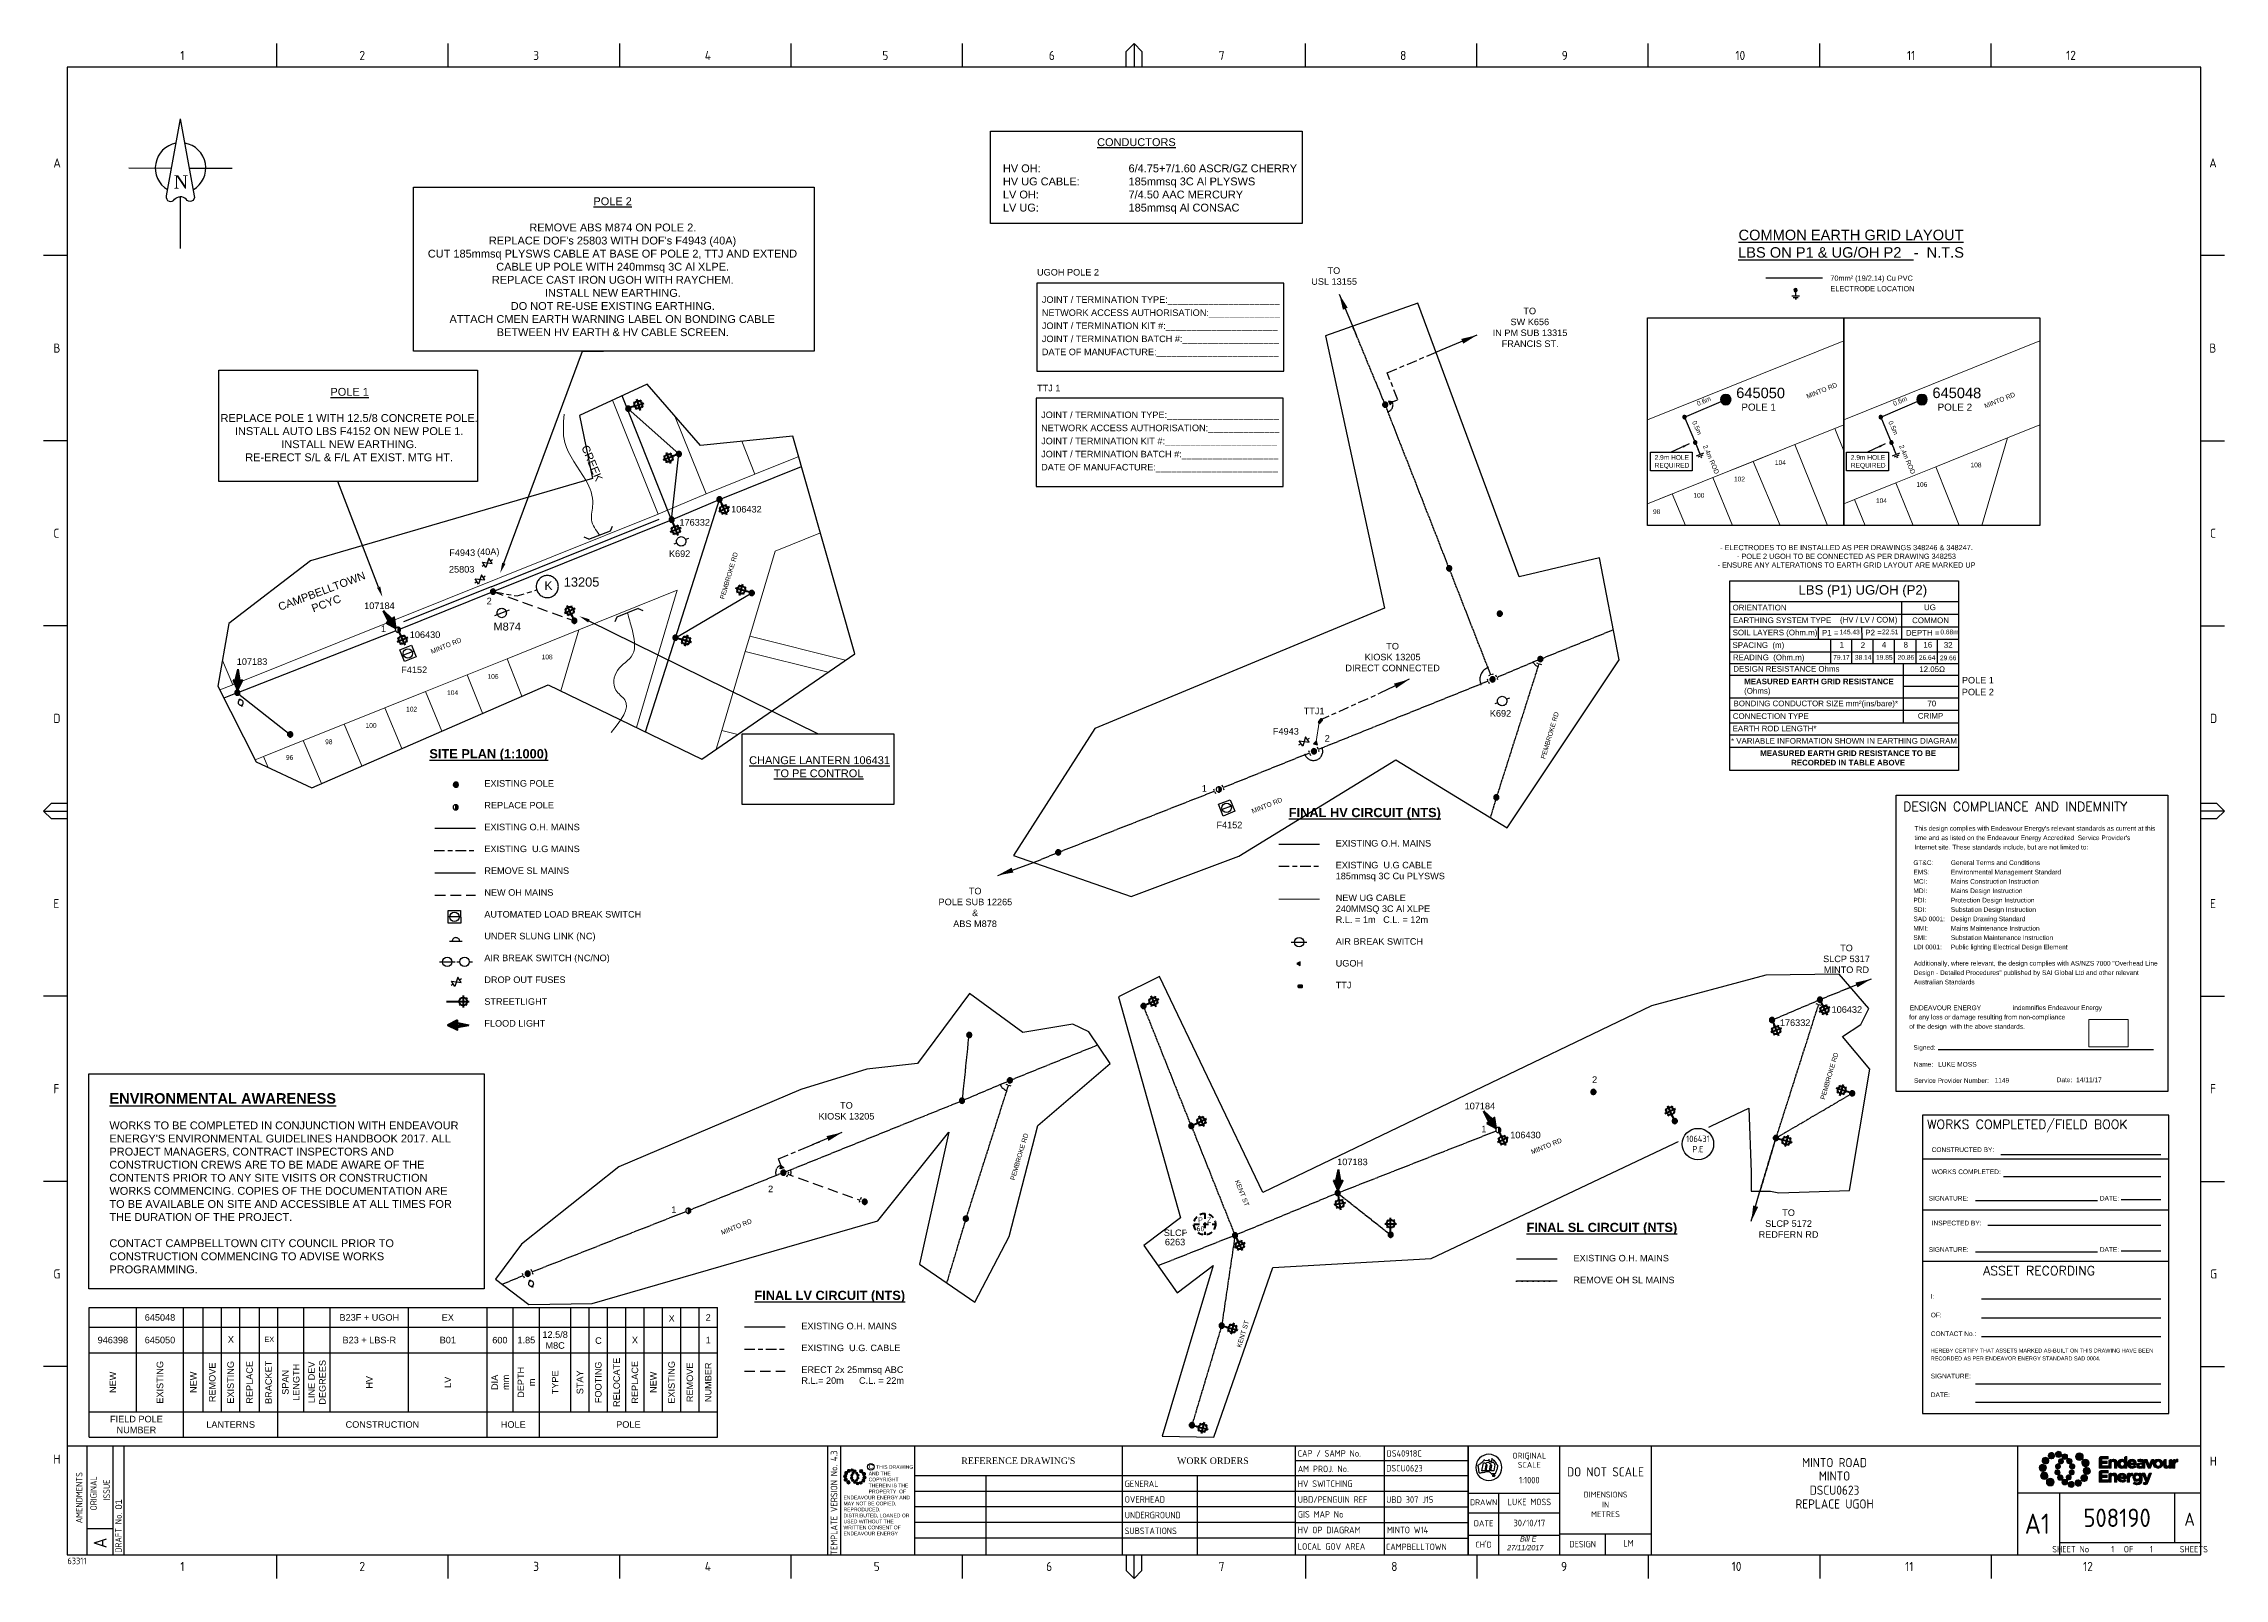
# Paper-space layout 'A1' of a CAD drawing. Header units: metres, sheet in millimetres. Extents: x -21 to 812, y -2 to 584.
# The model-space entities are those that its viewports show. They can reach past a viewport. Long polylines and large blocks are cut down to what shows.
import ezdxf
from ezdxf import colors
from ezdxf.entities.mleader import LeaderData, LeaderLine
from ezdxf.enums import TextEntityAlignment as Align
from ezdxf.math import Vec2, Vec3

# ---------------------------------------------------------------- set-up
doc = ezdxf.new("R2010")
doc.units = ezdxf.units.M
for name, pattern in [('Cable Exist OH', [1, 1, 0]), ('Cable Exist UG', [8.2, 4, -1.2, 1.8, -1.2]), ('Cable New OH', [6, 4, -2]), ('Cable Remove', [2, 0, -2]), ('Dash', [5, 3, -2])]:
    doc.linetypes.add(name, pattern=pattern)
doc.layers.get('0').update_dxf_attribs({"color": 6})
for name, color, linetype, lineweight in [('Cadastre Buildings_SP_EXT', 9, 'Continuous', 5), ('Cadastre Land Parcels_SP_EXT', 9, 'Continuous', 5), ('Cadastre Road Names_SP_HV_LV_SL_EXT', 9, 'Continuous', 5), ('Cadastre Roads_SP_EXT', 9, 'Continuous', 5)]:
    doc.layers.add(name, color=color, linetype=linetype, lineweight=lineweight)
for name, color, linetype in [('Equip_HV_NEW', 2, 'Continuous'), ('Equip_LV_NEW', 2, 'Continuous'), ('Equip_SL_EXT', 7, 'Continuous'), ('Equip_SP_EXT', 7, 'Continuous'), ('Equip_SP_HV_EXT', 7, 'Continuous'), ('Equip_SP_LV_EXT', 7, 'Continuous'), ('Equip_SP_SL_EXT', 7, 'Continuous'), ('Mains_HV_EXT', 7, 'Continuous'), ('Mains_HV_NEW', 2, 'Continuous'), ('Mains_HV_NEW_Hardwired', 2, 'Continuous'), ('Mains_HV_NEW_U97', 2, 'Continuous'), ('Mains_HV_NEW_UGOH', 2, 'Continuous'), ('Mains_LV_EXT', 7, 'Continuous'), ('Mains_LV_NEW', 2, 'Continuous'), ('Mains_SL_EXT', 7, 'Continuous'), ('Mains_SL_NEW', 2, 'Continuous'), ('Notes', 7, 'Continuous'), ('Notes_LV_MISC', 7, 'Continuous'), ('NOTES_SL_EXT', 7, 'Continuous'), ('Notes_SL_MISC', 7, 'Continuous'), ('Notes_SP_MISC', 7, 'Continuous'), ('OH_Details_SP_MISC', 7, 'Continuous'), ('Sub_SP_EXT', 7, 'Continuous'), ('SupportsOH_SP_TR_HV_LV_SL_EXT', 7, 'Continuous'), ('SupportsOH_SP_TR_HV_LV_SL_NEW', 2, 'Continuous'), ('SupportsUG_SP_EXT', 7, 'Continuous'), ('UG_Details_SP_MISC', 7, 'Continuous')]:
    doc.layers.add(name, color=color, linetype=linetype)
doc.layers.add('Viewports', color=6, linetype='Continuous', plot=False)
doc.styles.add('ARIAL', font='arial.ttf', dxfattribs={"height": 2})
doc.styles.add('Elec', font='romand__.ttf')
doc.styles.add('HVSW_LABEL', font='arial.ttf')
doc.styles.add('iecARIAL', font='arial.ttf', dxfattribs={"height": 2})
doc.styles.add('iecISOCP', font='isocp.shx')
doc.styles.add('iecNAME', font='times.ttf')
doc.styles.add('iecRoadName', font='arial.ttf', dxfattribs={"height": 3.5})
doc.styles.add('iecTimesNewRoman', font='times.ttf')
doc.styles.add('IESYMBOL1', font='isocp.shx')
doc.styles.add('POLE_LABEL', font='arial.ttf')
doc.styles.add('RoadName', font='arial.ttf', dxfattribs={"height": 2.5})
doc.styles.add('SLCP_LABEL', font='arial.ttf', dxfattribs={"height": 3.5})
doc.styles.get("Standard").update_dxf_attribs({"font": 'arial.ttf'})
doc.linetypes.add('Cable New UG', pattern='A,7,-0.25,["x",Standard,S=2,R=0,X=0.2,Y=-0.8],-2.1', length=9.35)
doc.linetypes.add('Cable Rem', pattern='A,6.5,-0.001,["X",Standard,S=2.5,R=0,X=0,Y=-1.27],-0.001', length=6.502)
doc.linetypes.add('IECLCABIEE', pattern='A,6,-0.5,["IE",Standard,S=1.7,R=0,X=0.5,Y=-1],-2.8', length=9.3)
doc.dimstyles.new('GISCAD Dim Style', dxfattribs={"dimtxt": 2.5, "dimasz": 3, "dimexe": 1.25, "dimexo": 0.625, "dimtad": 1, "dimtoh": 1, "dimdec": 1, "dimtxsty": 'ARIAL', "dimcen": 2.5, "dimadec": 0, "dimazin": 0, "dimtfac": 1, "dimtdec": 1, "dimtmove": 0, "dimatfit": 3, "dimfxl": 1.25, "dimarcsym": 0})
doc.dimstyles.get("Standard").update_dxf_attribs({"dimtxt": 0.18, "dimasz": 0.18, "dimexe": 0.18, "dimexo": 0.0625, "dimgap": 0.09, "dimtad": 0, "dimtih": 1, "dimtoh": 1, "dimdec": 4, "dimzin": 0, "dimdsep": 46, "dimtxsty": 'Standard', "dimcen": 0.09, "dimadec": 0, "dimazin": 0, "dimtfac": 1, "dimtdec": 4, "dimtofl": 0, "dimtmove": 0, "dimatfit": 3, "dimfxl": 1, "dimtolj": 1, "dimtzin": 0, "dimarcsym": 0})
picture_1 = doc.add_image_def('image1.png', size_in_pixel=(468, 326))

psp = doc.layouts.new('A1')

# ---------------------------------------------------------------- texts
at = {"color": 7, "linetype": 'Continuous', "insert": (535.54, 13.69), "char_height": 2, "attachment_point": 1}
psp.add_mtext_dynamic_manual_height_columns('\\A1;\\pi7.5274;{\\fEucrosiaUPC|b0|i1|c0|p18;Bill E\\P\\pi2.6148;27/11/2017}', width=22.2869, gutter_width=4, heights=[0], dxfattribs=at)
at = {"layer": 'Cadastre Land Parcels_SP_EXT'}
for s, p in [('102', (624.82, 416.76)), ('104', (640.47, 423.05)), ('108', (715.22, 422.13)), ('100', (609.32, 410.53)), ('104', (679.08, 408.46)), ('106', (694.52, 414.66)), ('98', (593.87, 404.29))]:
    psp.add_text(s, height=1.8, dxfattribs=at).set_placement(p)
at = {"layer": 'Cadastre Roads_SP_EXT'}
for p in [(652.93, 448.32), (720.92, 444.65)]:
    psp.add_text('MINTO RD', height=1.8, rotation=21.86796, dxfattribs=at).set_placement(p)
at = {"layer": 'Equip_SP_EXT', "insert": (144.48, 391.01), "char_height": 2.5, "attachment_point": 1, "rotation": 1.50257}
psp.add_mtext_dynamic_manual_height_columns('(40A)', width=50.8514, gutter_width=4, heights=[0], dxfattribs=at)
at = {"layer": 'Notes', "attachment_point": 1}
for s, width, heights, insert, char_height in [('^I^I^I{\\LCONDUCTORS\\P\\pi76.848;\\P\\pi0;}HV OH: ^I^I^I6/4.75+7/1.60 ASCR/GZ CHERRY\\PHV UG CABLE:^I^I185mmsq 3C Al PLYSWS\\PLV OH:^I^I^I7/4.50 AAC MERCURY\\PLV UG:^I^I^I185mmsq Al CONSAC', 153.6953, [0], (345.46, 547.87), 3), ("\\A1;\\pi70.091;{\\LPOLE 2}\\P\\pi77.157;\\P\\pi45.594;REMOVE ABS M874 ON POLE 2.\\P\\pi30.133;REPLACE DOF's 25803 WITH DOF's F4943 (40A)\\P\\pi6.8071;CUT 185mmsq PLYSWS CABLE AT BASE OF POLE 2, TTJ AND EXTEND \\P\\pi32.958;CABLE UP POLE WITH 240mmsq 3C Al XLPE. \\P\\pi31.282;REPLACE CAST IRON UGOH WITH RAYCHEM.\\P\\pi51.57;INSTALL NEW EARTHING.\\P\\pi38.497;DO NOT RE-USE EXISTING EARTHING.\\P\\pi15.094;ATTACH CMEN EARTH WARNING LABEL ON BONDING CABLE\\P\\pi33.129;BETWEEN HV EARTH & HV CABLE SCREEN.", 154.3134, [0], (118.89, 525.28), 3), ('\\pi11.367;TO\\P\\pi5.1413;USL 13155', 27.3443, [0], (458.15, 498.54), 2.5), ('\\pi15.323;TO\\P\\pi10.41;SW K656\\P\\pi3.5934;IN PM SUB 13315\\P\\pi7.0569;FRANCIS ST.', 35.2564, [0], (529.02, 483.12), 2.5), ('\\A1;\\pi46.925;{\\LPOLE 1}\\P\\pi53.717;\\P\\pi4.9206;REPLACE POLE 1 WITH 12.5/8 CONCRETE POLE.\\P\\pi10.423;INSTALL AUTO LBS F4152 ON NEW POLE 1.\\P\\pi28.13;INSTALL NEW EARTHING.\\P\\pi14.361;RE-ERECT S/L & F/L AT EXIST. MTG HT. ', 107.4333, [0], (41.56, 452.47), 3), ('\\pi5.7366;2', 13.1291, [0], (142.44, 372.3), 2.5), ('\\pi15.313;F4152', 40.0573, [0], (100.22, 346.02), 2.5), ('\\pi2.0723;POLE 1', 15.4645, [3.4], (709.85, 342.05), 2.5), ('\\pi1.8438;POLE 2', 15.4645, [3.4], (710.07, 337.52), 2.5), ('\\pi-0.78426;TTJ1', 5.6638, [0], (461.17, 330.27), 2.5), ('\\pi5.7366;2', 13.1291, [0], (462.69, 319.83), 2.5), ('\\A1;\\pi6.6094;{\\LCHANGE LANTERN 106431\\P\\pi16.032;TO PE CONTROL}', 66.0463, [0], (241.88, 311.72), 3), ('\\pi15.313;F4152', 40.0573, [0], (411.74, 286.73), 2.5), ('\\pi17.723;TO\\P\\pi6.1576;POLE SUB 12265\\P\\pi18.979;&\\P\\pi11.758;ABS M878', 40.0573, [0], (314.71, 261.48), 2.5), ('\\pi5.7366;2', 13.1291, [0], (564.86, 189.43), 2.5), ("{\\fArial|b1|i0|c0|p34;\\H1.6x;\\LENVIRONMENTAL AWARENESS\\P\\fArial|b0|i0|c0|p34;\\H0.625x;\\P\\H1.2x;\\lWORKS TO BE COMPLETED IN CONJUNCTION WITH ENDEAVOUR ENERGY'S ENVIRONMENTAL GUIDELINES HANDBOOK 2017. ALL PROJECT MANAGERS, CONTRACT INSPECTORS AND CONSTRUCTION CREWS ARE TO BE MADE AWARE OF THE CONTENTS PRIOR TO ANY SITE VISITS OR CONSTRUCTION WORKS COMMENCING. COPIES OF THE DOCUMENTATION ARE TO BE AVAILABLE ON SITE AND ACCESSIBLE AT ALL TIMES FOR THE DURATION OF THE PROJECT.\\P\\PCONTACT CAMPBELLTOWN CITY COUNCIL PRIOR TO CONSTRUCTION COMMENCING TO ADVISE WORKS PROGRAMMING.}", 134.8021, [0], (4.02, 183.01), 2.5), ('\\pi5.7366;2', 13.1291, [0], (249.98, 147.67), 2.5)]:
    psp.add_mtext_dynamic_manual_height_columns(s, width=width, gutter_width=4, heights=heights, dxfattribs=dict(at, insert=insert, char_height=char_height))
at = {"layer": 'Notes', "lineweight": 30, "attachment_point": 5}
for s, insert, char_height, width, style in [('{\\L\\C0;COMMON EARTH GRID LAYOUT \\PLBS ON P1 & UG/OH P2 \\l  -  N.T.S}', (669.56, 507.55), 4, 113.6975, 'iecRoadName'), ('- ELECTRODES TO BE INSTALLED AS PER DRAWINGS 348246 & 348247.\\P- POLE 2 UGOH TO BE CONNECTED AS PER DRAWING {\\C1;348253}\\P- ENSURE ANY ALTERATIONS TO EARTH GRID LAYOUT ARE MARKED UP', (667.82, 388.13), 2, 99.1165, 'iecARIAL')]:
    psp.add_mtext(s, dxfattribs=dict(at, insert=insert, char_height=char_height, width=width, style=style))
at = {"layer": 'Notes', "color": 7, "lineweight": 0, "char_height": 2.5, "attachment_point": 1}
for s, insert in [('UGOH POLE 2', (358.5, 497.91)), ('TTJ 1', (358.48, 453.66))]:
    psp.add_mtext_dynamic_manual_height_columns(s, width=23.9676, gutter_width=4, heights=[0], dxfattribs=dict(at, insert=insert))
at = {"layer": 'Notes', "lineweight": 30, "insert": (635.66, 495.41), "char_height": 2, "width": 180.482, "attachment_point": 1, "line_spacing_factor": 1.2}
psp.add_mtext('\\pi26;70mm² (19/2.14) Cu PVC\\PELECTRODE LOCATION', dxfattribs=at)
at = {"layer": 'Notes', "color": 7, "lineweight": -3, "style": 'RoadName'}
for s, insert, char_height, width, attachment_point, rotation in [('0.6m', (610.36, 447.18), 1.8, 3.9939, 1, 23.07807), ('POLE 1', (634.26, 446.48), 2.7, 46.4054, 2, 359.79697), ('0.6m', (685.35, 447.18), 1.8, 3.9939, 1, 23.07807), ('POLE 2', (709.24, 446.48), 2.7, 46.4054, 2, 359.79697), ('0.5m', (610.39, 440.17), 1.8, 3.9939, 1, 294.55006), ('0.5m', (685.38, 440.17), 1.8, 3.9939, 1, 294.55006), ('2.4m ROD', (614.53, 430.97), 1.8, 15.2323, 1, 293.52461), ('2.4m ROD', (689.52, 430.97), 1.8, 15.2323, 1, 293.52461)]:
    psp.add_mtext(s, dxfattribs=dict(at, insert=insert, char_height=char_height, width=width, attachment_point=attachment_point, rotation=rotation))
at = {"layer": 'Notes', "linetype": 'Continuous', "char_height": 3, "attachment_point": 1}
for s, width, insert, rotation in [('\\pi4.8769;CREEK', 23.9761, (185.19, 435.46), 292.82332), ('\\pi8.1204;CAMPBELLTOWN\\P\\pi19.848;PCYC', 50.8514, (60.55, 367.23), 20.51843)]:
    psp.add_mtext_dynamic_manual_height_columns(s, width=width, gutter_width=4, heights=[0], dxfattribs=dict(at, insert=insert, rotation=rotation))
at = {"layer": 'Notes', "color": 7, "lineweight": -3, "char_height": 1.8, "width": 20.7259, "attachment_point": 1, "style": 'RoadName'}
for insert in [(590.6, 426.81), (665.58, 426.81)]:
    psp.add_mtext('\\pi3.899;2.9m HOLE \\P\\pi3.8923;REQUIRED', dxfattribs=dict(at, insert=insert))
at = {"layer": 'Notes', "color": 0, "attachment_point": 1, "style": 'ARIAL'}
for s, insert, char_height, width in [('LBS (P1) UG/OH (P2)', (649.47, 377.1), 3.6, 70.4601), ('ORIENTATION', (624.3, 369.61), 2.16, 53.2702), (' UG', (696.59, 369.72), 2.16, 30.8669), ('SOIL LAYERS (Ohm.m)', (624.33, 360.09), 2.16, 33.8573), ('EARTHING SYSTEM TYPE ', (624.44, 364.77), 2.16, 53.2702), ('P1 =', (658.44, 360), 2.16, 55.8562), ('(HV / LV / COM)', (665.33, 364.99), 2.16, 30.8669), ('P2 =', (675.03, 360.06), 2.16, 55.8562), ('DEPTH =', (690.53, 359.99), 2.16, 55.8562), ('COMMON', (692.9, 364.75), 2.16, 35.558), ('SPACING  (m)', (624.27, 355.3), 2.16, 55.8562), ('READING  (Ohm.m)', (624.41, 350.6), 2.16, 28.1031), ('1', (665.17, 355.43), 2.16, 55.8562), ('2', (673.25, 355.28), 2.16, 55.8562), ('4', (681.34, 355.43), 2.16, 55.8562), ('8', (689.64, 355.43), 2.16, 55.8562), ('16', (697.21, 355.43), 2.16, 55.8562), ('32', (705, 355.35), 2.16, 55.8562), ('DESIGN RESISTANCE Ohms', (624.57, 346.21), 2.16, 41.1566), ('{\\C1;12.05}Ω', (695.63, 346.06), 2.16, 30.8669), ('\\pi2.7893;{\\fArial|b1|i0|c0|p34;MEASURED EARTH GRID RESISTANCE \\P\\pi26.309;}(Ohms)', (625.92, 341.4), 2.16, 62.384), ('CONNECTION TYPE', (624.38, 328.17), 2.16, 68.648), ('BONDING CONDUCTOR SIZE mm²(ins/bare)*', (624.65, 333), 2.16, 68.648), ('CRIMP', (695.08, 328.25), 2.16, 30.8669), ('70', (698.74, 332.96), 2.16, 30.8669), ('* VARIABLE INFORMATION SHOWN IN EARTHING DIAGRAM', (623.69, 318.68), 2.16, 88.1156), ('EARTH ROD LENGTH* ', (624.33, 323.43), 2.16, 68.648), ('\\pi7.6401;{\\fArial|b1|i0|c0|p34;\\C7;MEASURED EARTH GRID RESISTANCE TO BE \\P\\pi19.463;RECORDED IN TABLE ABOVE}', (627.18, 313.97), 2.16, 82.1444)]:
    psp.add_mtext(s, dxfattribs=dict(at, insert=insert, char_height=char_height, width=width))
at = {"layer": 'Notes', "color": 1, "char_height": 1.8, "width": 55.8562, "attachment_point": 1, "style": 'ARIAL'}
for s, insert in [('145.43', (665.21, 360.09)), ('22.51', (681.39, 360.14)), ('0.68m', (703.68, 360.12)), ('79.17', (662.75, 350.41)), ('\\pt7.2;38.14', (671.05, 350.42)), ('19.85', (679.13, 350.42)), ('20.86', (687.37, 350.42)), ('26.64', (695.49, 350.34)), ('29.66', (703.53, 350.21))]:
    psp.add_mtext(s, dxfattribs=dict(at, insert=insert))
at = {"layer": 'Notes', "char_height": 2.5, "width": 57.9207, "attachment_point": 5, "style": 'iecARIAL'}
for s, insert in [('TO\\PKIOSK 13205\\PDIRECT CONNECTED', (494.38, 349.61)), ('TO\\PSLCP 5317\\PMINTO RD', (667.82, 234.3)), ('TO\\PKIOSK 13205', (285.67, 176.24)), ('TO\\PSLCP 5172\\PREDFERN RD', (645.68, 133.17))]:
    psp.add_mtext(s, dxfattribs=dict(at, insert=insert))
at = {"layer": 'Notes', "linetype": 'Continuous', "attachment_point": 1}
for s, width, insert, char_height in [('{\\fArial|b1|i0|c0|p34;\\LSITE PLAN (1:1000)}', 50.8514, (126.28, 314.45), 3.5), ('{\\fArial|b1|i0|c0|p34;\\LFINAL HV CIRCUIT (NTS)}', 62.1377, (454.7, 291.98), 3.5), ('{\\C7;EXISTING O.H. MAINS\\P\\PEXISTING  U.G CABLE\\P185mmsq 3C Cu PLYSWS\\P\\PNEW UG CABLE\\P240MMSQ 3C Al XLPE\\PR.L. = 1m   C.L. = 12m\\P\\PAIR BREAK SWITCH \\P\\PUGOH\\P\\PTTJ}', 54.2769, (472.63, 279.73), 2.5), ('{\\fArial|b1|i0|c0|p34;\\LFINAL SL CIRCUIT (NTS)}', 62.1377, (545.56, 133.46), 3.5), ('{\\C7;EXISTING O.H. MAINS\\P\\PREMOVE OH SL MAINS}', 62.147, (563.49, 121.21), 2.5), ('{\\fArial|b1|i0|c0|p34;\\LFINAL LV CIRCUIT (NTS)}', 62.1377, (250.5, 107.51), 3.5), ('{\\C7;EXISTING O.H. MAINS\\P\\PEXISTING  U.G. CABLE\\P\\PERECT 2x 25mmsq ABC\\PR.L.= 20m      C.L. = 22m}', 61.8712, (268.44, 95.27), 2.5)]:
    psp.add_mtext_dynamic_manual_height_columns(s, width=width, gutter_width=4, heights=[0], dxfattribs=dict(at, insert=insert, char_height=char_height))
at = {"layer": 'Notes', "color": 0, "linetype": 'ByBlock', "insert": (147.29, 302.61), "char_height": 2.5, "width": 95.6779, "attachment_point": 1, "style": 'iecISOCP'}
psp.add_mtext('{\\fArial|b0|i0|c0|p34;\\C7;EXISTING POLE\\P\\PREPLACE POLE\\P\\PEXISTING O.H. MAINS\\P\\PEXISTING  U.G MAINS\\P\\PREMOVE SL MAINS\\P\\PNEW OH MAINS\\P\\PAUTOMATED LOAD BREAK SWITCH\\P\\PUNDER SLUNG LINK (NC)\\P\\PAIR BREAK SWITCH (NC/NO)\\P\\PDROP OUT FUSES\\P\\PSTREETLIGHT\\P\\PFLOOD LIGHT}', dxfattribs=at)
at = {"layer": 'Notes', "linetype": 'Continuous', "insert": (406.95, 130.9), "char_height": 2.5, "width": 9.2555, "attachment_point": 1}
psp.add_mtext('SLCP ', dxfattribs=at)
at = {"layer": 'Notes', "color": 7, "linetype": 'Continuous', "attachment_point": 5}
for s, insert, char_height, width in [('645048', (23.34, 97.3), 2.5, 15), ('B23F + UGOH', (103.34, 97.3), 2.5, 27), ('EX', (133.34, 97.3), 2.5, 27), ('12.5/8\\PM8C', (174.34, 88.65), 2.5, 9), ('X', (218.87, 96.92), 2.5, 4), ('2', (232.84, 97.3), 2.5, 4), ('946398', (5.34, 88.65), 2.5, 15), ('645050', (23.34, 88.65), 2.5, 15), ('X', (50.44, 88.92), 2.5, 4), ('EX', (65.11, 88.95), 2, 4), ('B23 + LBS-R', (103.34, 88.65), 2.5, 27), ('B01', (133.34, 88.65), 2.5, 27), ('600', (153.24, 88.61), 2.5, 7), ('1.85', (163.34, 88.65), 2.5, 7), ('C', (190.89, 88.45), 2.5, 4), ('X', (204.84, 88.65), 2.5, 4), ('1', (232.84, 88.65), 2.5, 4), ('FIELD POLE\\PNUMBER', (14.34, 56.38), 2.5, 33), ('LANTERNS', (50.34, 56.38), 2.5, 33), ('CONSTRUCTION', (108.34, 56.38), 2.5, 77), ('HOLE', (158.34, 56.38), 2.5, 17), ('POLE', (202.34, 56.38), 2.5, 65)]:
    psp.add_mtext(s, dxfattribs=dict(at, insert=insert, char_height=char_height, width=width))
at = {"layer": 'Notes', "color": 7, "linetype": 'Continuous', "char_height": 2.5, "width": 19.5, "attachment_point": 5, "rotation": 90}
for s, insert in [('NEW', (5.34, 72.51)), ('EXISTING', (23.34, 72.51)), ('NEW', (36.09, 72.51)), ('REMOVE', (43.34, 72.51)), ('EXISTING', (50.34, 72.51)), ('REPLACE', (57.59, 72.51)), ('BRACKET', (64.84, 72.51)), ('SPAN\\PLENGTH', (73.34, 72.51)), ('LINE DEV\\PDEGREES', (83.34, 72.51)), ('DIA\\Pmm', (153.34, 72.51)), ('DEPTH\\Pm', (163.34, 72.51)), ('TYPE', (174.34, 72.51)), ('STAY', (183.84, 72.51)), ('FOOTING', (190.84, 72.51)), ('RELOCATE', (197.84, 72.51)), ('REPLACE', (204.84, 72.51)), ('NEW', (211.84, 72.51)), ('EXISTING', (218.84, 72.51)), ('REMOVE', (225.84, 72.51)), ('NUMBER', (232.84, 72.51)), ('HV', (103.34, 72.51)), ('LV', (133.34, 72.51))]:
    psp.add_mtext(s, dxfattribs=dict(at, insert=insert))

msp = doc.modelspace()

# ---------------------------------------------------------------- texts
at = {"layer": 'Cadastre Land Parcels_SP_EXT'}
for s, p in [('111', (301681.45, 6233668.71)), ('111', (301662.54, 6233661.12)), ('95', (301510.96, 6233621.08)), ('108', (301600.23, 6233569.52)), ('106', (301579.54, 6233562.06)), ('102', (301548.45, 6233549.57)), ('104', (301564.1, 6233555.85)), ('100', (301532.94, 6233543.33)), ('98', (301517.5, 6233537.09)), ('96', (301502.51, 6233531.1))]:
    msp.add_text(s, height=1.8, dxfattribs=at).set_placement(p)
msp.add_text('113', height=1.8, rotation=17.53341, dxfattribs=at).set_placement((301709.9, 6233657.73))
at = {"layer": 'Cadastre Road Names_SP_HV_LV_SL_EXT'}
for s, rotation, p in [('PEMBROKE RD', 73.42766, (301670, 6233592.3)), ('MINTO RD', 21.86796, (301558.25, 6233571.56))]:
    msp.add_text(s, height=1.8, rotation=rotation, dxfattribs=at).set_placement(p)
at = {"layer": 'Notes_SL_MISC'}
msp.add_text('KENT ST', height=1.8, rotation=73.28892, dxfattribs=at).set_placement((301447.01, 6233497.57))

# ---------------------------------------------------------------- blocks, each defined once
blk = doc.blocks.new('NorthPnt 11(NP11)')
for p, q in [((-19.7, 0.02), (-3.49, 0)), ((3.32, 0), (19.7, -0.02)), ((-0.08, -10.94), (-0.08, -30.8))]:
    blk.add_line(p, q)
for points in [[(-0.08, 18.81), (-5.43, -10.68, 0.877048), (-2.29, -11.9, -0.1543), (-0.08, -10.94, 0.090511)], [(-0.08, 18.81), (5.26, -10.68, -0.877048), (2.13, -11.9, 0.1543), (-0.08, -10.94, -0.090511)]]:
    blk.add_lwpolyline(points, format="xyb")
for start, end in [(100.5988, 238.86433), (300.09942, 80.43745)]:
    blk.add_arc((0, 0), 9.64, start, end)
at = {"color": 7, "style": 'iecNAME'}
blk.add_text('N', height=5.02, dxfattribs=at).set_placement((-2.62, -7.82))
blk = doc.blocks.new('NOTE_WORKS-COMPLETED')
at = {"lineweight": -3}
for p, q in [((94.11, 97.2), (0, 97.2)), ((94.11, 77.62), (0, 77.62)), ((93.87, 58.03), (0, 58.03))]:
    blk.add_line(p, q, dxfattribs=at)
at = {"color": 7, "linetype": 'Continuous', "lineweight": -3}
for p, q in [((30, 99), (91.13, 99)), ((31, 90.55), (91.13, 90.55)), ((20.3, 81.37), (66.83, 81.37)), ((75.92, 81.71), (91.13, 81.71)), ((25, 71.88), (91.13, 71.88)), ((20.3, 61.78), (66.83, 61.78)), ((75.92, 62.13), (91.13, 62.13)), ((22.5, 43.79), (91.13, 43.79)), ((22.5, 36.59), (91.13, 36.59)), ((22.5, 29.42), (91.13, 29.42)), ((20.3, 11.37), (91.13, 11.37)), ((20.3, 4.28), (91.13, 4.28))]:
    blk.add_line(p, q, dxfattribs=at)
at = {"lineweight": -3}
blk.add_lwpolyline([(0, 0), (94.11, 0), (94.11, 113.95), (0, 113.95)], close=True, dxfattribs=at)
at = {"color": 7, "lineweight": -3, "style": 'Elec'}
blk.add_text('WORKS COMPLETED/FIELD BOOK', height=3.5, dxfattribs=at).set_placement((1.75, 110.45), align=Align.MIDDLE_LEFT)
at = {"color": 7, "lineweight": -3}
for s, p in [('CONSTRUCTED BY:', (3.51, 100.79)), ('WORKS COMPLETED:', (3.52, 92.34)), ('INSPECTED BY:', (3.52, 72.76))]:
    blk.add_text(s, height=1.79, dxfattribs=at).set_placement(p, align=Align.MIDDLE_LEFT)
for s, p in [('SIGNATURE:', (10, 82.23)), ('DATE:', (71.45, 82.23)), ('SIGNATURE:', (10, 62.65)), ('DATE:', (71.45, 62.65))]:
    blk.add_text(s, height=1.79, dxfattribs=at).set_placement(p, align=Align.MIDDLE_CENTER)
at = {"color": 7, "lineweight": -3, "style": 'Elec'}
blk.add_text('ASSET RECORDING', height=3.5, dxfattribs=at).set_placement((23.19, 56.32), align=Align.TOP_LEFT)
at = {"color": 7, "lineweight": -3, "insert": (3.17, 45.68), "char_height": 1.79, "width": 89.6105, "attachment_point": 1, "line_spacing_factor": 1.2}
blk.add_mtext('I:\\P\\POF:\\P\\PCONTACT No.:\\P{\\H0.83799x;\\PHEREBY CERTIFY THAT ASSETS MARKED AS-BUILT ON THIS DRAWING HAVE BEEN\\PRECORDED AS PER ENDEAVOR ENERGY STANDARD SAD 0004.}\\P\\PSIGNATURE:\\P\\PDATE:', dxfattribs=at)
at = {"color": 7, "lineweight": -3}
for tag, p in [('CONSTRUCTEDBY', (32.92, 99.87)), ('WORKSCOMPLETED', (32.93, 91.44)), ('SIGNATURE', (23.86, 81.87)), ('DATE', (77.31, 82.21)), ('INSPECTEDBY', (25.68, 72.38)), ('SIGNATURE', (24.59, 62.28)), ('DATE', (77.75, 62.63)), ('ASSETRECORD', (28.77, 44.53)), ('ASSETRECORDOF', (28.5, 37.33)), ('CONTACTNO', (28.5, 30.15)), ('SIGNATURE', (31.79, 12.95)), ('DATE', (32, 5.02))]:
    blk.add_attdef(tag, p, '', height=1.79, dxfattribs=at)
blk = doc.blocks.new('NOTE_JOINT&TERMINATION')
at = {"lineweight": -3}
blk.add_lwpolyline([(0, -4.55), (94.31, -4.55), (94.31, 29.18), (0, 29.18)], close=True, dxfattribs=at)
at = {"color": 7, "lineweight": -3, "insert": (1.86, 12.5), "char_height": 2.5, "attachment_point": 4, "line_spacing_factor": 1.2}
blk.add_mtext('JOINT / TERMINATION TYPE:______________________\\PNETWORK ACCESS AUTHORISATION:______________{\\H1.5297x; }\\PJOINT / TERMINATION KIT #:______________________{\\H1.2154x; }\\PJOINT / TERMINATION BATCH #:___________________{\\H1.404x; }\\PDATE OF MANUFACTURE:________________________{\\H1.2909x; }', dxfattribs=at)
blk = doc.blocks.new('Pole Exist (M02)')
blk.add_hatch(color=256).paths.add_polyline_path([(-1, 0, 1), (1, 0, 1)])
blk.add_lwpolyline([(-1, 0, 1), (1, 0, 1)], format="xyb", close=True)
blk = doc.blocks.new('m4')
at = {"layer": 'Notes', "color": 7, "linetype": 'Continuous'}
for points in [[(0, -1.95), (0, 0)], [(-1.43, -1.95), (1.43, -1.95)], [(-0.95, -2.52), (0.95, -2.52)], [(-0.24, -3.09), (0.24, -3.09)]]:
    blk.add_lwpolyline(points, dxfattribs=at)
blk = doc.blocks.new('POLE_EXT')
blk.add_hatch(color=256).paths.add_polyline_path([(-1, 0, 1), (1, 0, 1)])
blk.add_lwpolyline([(-1, 0, 1), (1, 0, 1)], format="xyb", close=True)
for tag, height, flags, p in [('pNumber', 2.5, 8, (-17.84, 2.07)), ('OWNED_BY', 0.2, 9, (1.35, -0.4)), ('SPECIAL_USE', 0.2, 9, (1.35, -0.8)), ('STATE', 0.2, 9, (1.35, -1)), ('cLV', 0.2, 9, (1.35, -1.4)), ('hDepth', 0.2, 9, (1.35, -1.6)), ('hDia', 0.2, 9, (1.35, -1.8)), ('cHV', 0.2, 9, (1.35, -2)), ('cLinedev', 0.2, 9, (1.35, -3.4)), ('pExisting', 0.2, 9, (1.35, -3.8)), ('PARENT', 0.2, 9, (1.35, -0.6)), ('USAGE', 0.2, 9, (1.35, -1.2)), ('LBRACKET', 0.2, 9, (1.35, -2.2)), ('LExisting', 0.2, 9, (1.35, -2.4)), ('LANTNUMBER', 0.2, 9, (1.35, -2.6)), ('LOther', 0.2, 9, (1.35, -2.8)), ('LRemove', 0.2, 9, (1.35, -3)), ('LEGEND', 0.2, 9, (1.35, -3.2)), ('LOCATION', 0.2, 9, (1.35, -3.6)), ('PFNUMBER', 0.2, 9, (1.35, -4)), ('NEWPFNUMBER', 0.2, 9, (1.35, -4.2)), ('pFooting', 0.2, 9, (1.35, -4.4)), ('pNew', 0.2, 9, (1.35, -4.6)), ('pRelocate', 0.2, 9, (1.35, -5)), ('pRemove', 0.2, 9, (1.35, -5.2)), ('pReplace', 0.2, 9, (1.35, -5.4)), ('pStay', 0.2, 9, (1.35, -5.6)), ('pType', 0.2, 9, (1.35, -5.8)), ('cspan', 0.2, 9, (1.35, -6)), ('STREETNAME', 0.2, 9, (1.35, -6.2)), ('SUBURB', 0.2, 9, (1.35, -6.4)), ('OPERATED_BY', 0.2, 9, (1.36, -7.01)), ('NOTES', 0.2, 9, (1.35, -6.6)), ('MAINTAINED_BY', 0.2, 9, (1.36, -6.81))]:
    blk.add_attdef(tag, text='', height=height, dxfattribs=dict(flags=flags)).set_placement(p, align=Align.MIDDLE_LEFT)
at = {"style": 'POLE_LABEL'}
for tag, height, flags, p in [('STRUCTURE_PLANT_NUMBER', 0.2, 9, (1.35, 0.03)), ('ASSET_NUM', 2.5, 8, (2, 2)), ('STREET_CODE', 0.2, 9, (1.35, -0.2))]:
    blk.add_attdef(tag, text='', height=height, dxfattribs=dict(at, flags=flags)).set_placement(p, align=Align.MIDDLE_LEFT)
at = {"flags": 1}
blk.add_attdef('Z', (1.35, -7.33), '', height=0.2, dxfattribs=at)
blk = doc.blocks.new('Earth')
for p, q in [((0, -2.04), (0, 0)), ((-1.5, -2.04), (1.5, -2.04)), ((-1, -2.64), (1, -2.64)), ((-0.25, -3.24), (0.25, -3.24))]:
    blk.add_line(p, q)
blk = doc.blocks.new('HV_ABS_CLOSED_EXT')
blk.add_line((-3, 6.87), (3, 6.87))
blk.add_circle((0, 6.87), 1.8)
at = {"flags": 1}
blk.add_attdef('Z', (0, 0), '', height=0.2, dxfattribs=at)
at = {"style": 'HVSW_LABEL'}
for tag, height, flags, p in [('ASSET_NUM', 3.5, 8, (2, 2)), ('STREET_CODE', 0.2, 9, (0, -0.2))]:
    blk.add_attdef(tag, text='', height=height, dxfattribs=dict(at, flags=flags)).set_placement(p, align=Align.MIDDLE_LEFT)
at = {"flags": 9}
for tag, p in [('ACTUAL_STATUS', (0, -0.4)), ('CONSTRUCTED_VOLTAGE', (0, -0.6)), ('OPERATING_VOLTAGE', (0, -1)), ('ORIENTATION', (0, -1.2)), ('OWNED_BY', (0, -1.4)), ('STATE', (0, -1.6)), ('SWITCH_TYPE', (0, -1.8)), ('STREETNAME', (0, -2.6)), ('SUBURB', (0, -2.8)), ('NO_PHASES', (0, -0.8)), ('USAGE', (0, -2)), ('LEGEND', (0, -2.2)), ('LOCATION', (0, -2.4)), ('NOTES', (0, -3))]:
    blk.add_attdef(tag, text='', height=0.2, dxfattribs=at).set_placement(p, align=Align.MIDDLE_LEFT)
blk = doc.blocks.new('UGOH_EXT')
blk.add_hatch(color=256).paths.add_polyline_path([(-0.75, 1.7), (0.75, 1.7), (0, 3)])
for p, q in [((0, 3), (-0.75, 1.7)), ((-0.75, 1.7), (0.75, 1.7)), ((0.75, 1.7), (0, 3))]:
    blk.add_line(p, q)
for tag, flags, p in [('CONSTRUCTED_VOLTAGE', 9, (1.5, 0)), ('ACTUAL_STATUS', 9, (1.5, -1.6)), ('OPERATING_VOLTAGE', 9, (1.5, -0.2)), ('ORIENTATION', 9, (1.5, -0.4)), ('STATE', 9, (1.5, -0.6)), ('OWNED_BY', 9, (1.5, -1)), ('OPERATED_BY', 9, (1.5, -1.2)), ('TYPE', 1, (1.5, -2)), ('USAGE', 9, (1.5, -0.8)), ('MAINTAINED_BY', 9, (1.5, -1.4)), ('NUMBER_OF_PHASES', 9, (1.5, -1.8))]:
    blk.add_attdef(tag, text='', height=0.2, dxfattribs=dict(flags=flags)).set_placement(p, align=Align.MIDDLE_LEFT)
blk = doc.blocks.new('LV_STJ_NEW')
blk.add_hatch(color=256).paths.add_polyline_path([(0.91, 0.13, 0.414214), (0.59, 0.45), (-0.59, 0.45, 0.414214), (-0.91, 0.13), (-0.91, -0.13, 0.414214), (-0.59, -0.45), (0.59, -0.45, 0.414214), (0.91, -0.13)])
blk.add_lwpolyline([(-0.91, 0.13), (-0.91, -0.13, 0.414214), (-0.59, -0.45), (0.59, -0.45, 0.414214), (0.91, -0.13), (0.91, 0.13, 0.414214), (0.59, 0.45), (-0.59, 0.45, 0.414214)], format="xyb", close=True)
for tag, flags, p in [('ORIENTATION', 9, (1.5, 0)), ('STATE', 9, (1.5, -0.8)), ('OWNED_BY', 9, (1.5, -1)), ('OPERATED_BY', 9, (1.5, -1.2)), ('OPERATING_VOLTAGE', 9, (1.5, -1.6)), ('CONSTRUCTED_VOLTAGE', 9, (1.5, -1.8)), ('TYPE', 9, (1.5, -2.2)), ('Z', 1, (1.5, -2.4)), ('USAGE', 9, (1.5, -0.2)), ('LEGEND', 9, (1.5, -0.4)), ('NOTES', 9, (1.5, -0.6)), ('MAINTAINED_BY', 9, (1.5, -1.4)), ('NUMBER_OF_PHASES', 9, (1.5, -2))]:
    blk.add_attdef(tag, text='', height=0.2, dxfattribs=dict(flags=flags)).set_placement(p, align=Align.MIDDLE_LEFT)
blk = doc.blocks.new('*U150')
blk.add_line((2.18, 21.82), (-2.62, 21.82))
blk.add_lwpolyline([(1.22, 21.82, 0.414214), (-0.22, 23.26, 0.414214), (-1.66, 21.82)], format="xyb")
for tag, height, flags, p in [('STREET_CODE', 0.2, 9, (1.5, 0)), ('ASSET_NUM', 2.5, 8, (2, 2)), ('ACTUAL_STATUS', 0.2, 9, (1.5, -0.2)), ('CONSTRUCTED_VOLTAGE', 0.2, 9, (1.5, -0.4)), ('OPERATING_VOLTAGE', 0.2, 9, (1.5, -0.8)), ('ORIENTATION', 0.2, 9, (1.5, -1)), ('OWNED_BY', 0.2, 9, (1.5, -1.2)), ('OPERATED_BY', 0.2, 9, (1.5, -1.4)), ('STATE', 0.2, 9, (1.5, -1.8)), ('SWITCH_TYPE', 0.2, 9, (1.5, -2)), ('STREETNAME', 0.2, 9, (1.5, -2.8)), ('SUBURB', 0.2, 9, (1.5, -3)), ('Z', 0.2, 1, (1.5, -3.6)), ('NO_PHASES', 0.2, 9, (1.5, -0.6)), ('MAINTAINED_BY', 0.2, 9, (1.5, -1.6)), ('USAGE', 0.2, 9, (1.5, -2.2)), ('LEGEND', 0.2, 9, (1.5, -2.4)), ('LOCATION', 0.2, 9, (1.5, -2.6)), ('NOTES', 0.2, 9, (1.5, -3.2)), ('LABEL_ALIGNMENT', 0.2, 9, (1.5, -3.4))]:
    blk.add_attdef(tag, text='', height=height, dxfattribs=dict(flags=flags)).set_placement(p, align=Align.MIDDLE_LEFT)
blk = doc.blocks.new('*U151')
blk.add_line((-3.14, 31.73), (2.86, 31.73))
blk.add_circle((-0.14, 31.73), 1.8)
at = {"flags": 1}
blk.add_attdef('Z', (0, 0), '', height=0.2, dxfattribs=at)
at = {"style": 'HVSW_LABEL'}
for tag, height, flags, p in [('ASSET_NUM', 3.5, 8, (2, 2)), ('STREET_CODE', 0.2, 9, (0, -0.2))]:
    blk.add_attdef(tag, text='', height=height, dxfattribs=dict(at, flags=flags)).set_placement(p, align=Align.MIDDLE_LEFT)
at = {"flags": 9}
for tag, p in [('ACTUAL_STATUS', (0, -0.4)), ('CONSTRUCTED_VOLTAGE', (0, -0.6)), ('OPERATING_VOLTAGE', (0, -1)), ('ORIENTATION', (0, -1.2)), ('OWNED_BY', (0, -1.4)), ('STATE', (0, -1.6)), ('SWITCH_TYPE', (0, -1.8)), ('STREETNAME', (0, -2.6)), ('SUBURB', (0, -2.8)), ('NO_PHASES', (0, -0.8)), ('USAGE', (0, -2)), ('LEGEND', (0, -2.2)), ('LOCATION', (0, -2.4)), ('NOTES', (0, -3))]:
    blk.add_attdef(tag, text='', height=0.2, dxfattribs=at).set_placement(p, align=Align.MIDDLE_LEFT)
blk = doc.blocks.new('POLE_REPLACE_NEW')
for tag, flags, p in [('cspan', 9, (1.5, -5.6)), ('SUBURB', 9, (1.5, -5.8)), ('STREETNAME', 9, (1.5, -6)), ('OPERATED_BY', 9, (1.5, -6.6)), ('Z', 1, (1.5, -7)), ('pType', 9, (1.5, -5.4)), ('LOCATION', 9, (1.5, -6.2)), ('NOTES', 9, (1.5, -6.4)), ('MAINTAINED_BY', 9, (1.5, -6.8))]:
    blk.add_attdef(tag, text='', height=0.2, dxfattribs=dict(flags=flags)).set_placement(p, align=Align.MIDDLE_LEFT)
blk.add_wipeout([(0, 1), (-0.13, 0.99), (-0.25, 0.97), (-0.37, 0.93), (-0.48, 0.88), (-0.59, 0.81), (-0.68, 0.73), (-0.77, 0.64), (-0.84, 0.54), (-0.9, 0.43), (-0.95, 0.31), (-0.98, 0.19), (-1, 0.06), (-1, -0.06), (-0.98, -0.19), (-0.95, -0.31), (-0.9, -0.43), (-0.84, -0.54), (-0.77, -0.64), (-0.68, -0.73), (-0.59, -0.81), (-0.48, -0.88), (-0.37, -0.93), (-0.25, -0.97), (-0.13, -0.99), (0, -1), (0.13, -0.99), (0.25, -0.97), (0.37, -0.93), (0.48, -0.88), (0.59, -0.81), (0.68, -0.73), (0.77, -0.64), (0.84, -0.54), (0.9, -0.43), (0.95, -0.31), (0.98, -0.19), (1, -0.06), (1, 0.06), (0.98, 0.19), (0.95, 0.31), (0.9, 0.43), (0.84, 0.54), (0.77, 0.64), (0.68, 0.73), (0.59, 0.81), (0.48, 0.88), (0.37, 0.93), (0.25, 0.97), (0.13, 0.99)])
h = blk.add_hatch(color=256)
edge = h.paths.add_edge_path()
edge.add_arc((0, 0), 1, 270, 450)
edge.add_line((0, 1), (0, -1))
blk.add_lwpolyline([(0, 1), (0, -1)])
at = {"lineweight": -3}
blk.add_arc((0, 0), 1, 90, 270, dxfattribs=at)
blk.add_arc((0, 0), 1, 270, 90)
at = {"style": 'POLE_LABEL', "flags": 9}
blk.add_attdef('STRUCTURE_PLANT_NUMBER', text='', height=0.2, dxfattribs=at).set_placement((1.5, 0.24), align=Align.MIDDLE_LEFT)
for tag, height, flags, p in [('STREET_CODE', 0.2, 9, (1.5, 0)), ('ASSET_NUM', 2.5, 8, (2, 2)), ('OWNED_BY', 0.2, 9, (1.5, -0.2)), ('SPECIAL_USE', 0.2, 9, (1.5, -0.6)), ('STATE', 0.2, 9, (1.5, -0.8)), ('cLV', 0.2, 9, (1.5, -1.2)), ('cHV', 0.2, 9, (1.5, -1.8)), ('cLinedev', 0.2, 9, (1.5, -3.2)), ('PARENT', 0.2, 9, (1.5, -0.4)), ('USAGE', 0.2, 9, (1.5, -1)), ('hDepth', 0.2, 9, (1.5, -1.4)), ('hDia', 0.2, 9, (1.5, -1.6)), ('LBRACKET', 0.2, 9, (1.5, -2)), ('LExisting', 0.2, 9, (1.5, -2.2)), ('LANTNUMBER', 0.2, 9, (1.5, -2.4)), ('LOther', 0.2, 9, (1.5, -2.6)), ('LRemove', 0.2, 9, (1.5, -2.8)), ('LEGEND', 0.2, 9, (1.5, -3)), ('pExisting', 0.2, 9, (1.5, -3.4)), ('PFNUMBER', 0.2, 9, (1.5, -3.6)), ('NEWPFNUMBER', 0.2, 9, (1.5, -3.8)), ('pFooting', 0.2, 9, (1.5, -4)), ('pNew', 0.2, 9, (1.5, -4.2)), ('pRelocate', 0.2, 9, (1.5, -4.6)), ('pRemove', 0.2, 9, (1.5, -4.8)), ('pReplace', 0.2, 9, (1.5, -5)), ('pStay', 0.2, 9, (1.5, -5.2)), ('pNumber', 2, 8, (1.5, -4.4))]:
    blk.add_attdef(tag, text='', height=height, dxfattribs=dict(flags=flags)).set_placement(p, align=Align.MIDDLE_LEFT)
blk = doc.blocks.new('*U141')
for p, q in [((-1.74, 7.16), (-1.04, 6.49)), ((1.04, 4.51), (1.74, 3.84))]:
    blk.add_line(p, q)
blk.add_lwpolyline([(0.21, 3.64), (1.87, 5.37), (-1.87, 5.63), (-0.21, 7.36)], close=True)
for tag, height, flags, p in [('STREET_CODE', 0.2, 9, (1.5, 0)), ('ASSET_NUM', 2.5, 8, (2, 2)), ('ACTUAL_STATUS', 0.2, 9, (1.5, -0.2)), ('CONSTRUCTED_VOLTAGE', 0.2, 9, (1.5, -0.4)), ('OPERATING_VOLTAGE', 0.2, 9, (1.5, -0.8)), ('ORIENTATION', 0.2, 9, (1.5, -1)), ('OWNED_BY', 0.2, 9, (1.5, -1.2)), ('OPERATED_BY', 0.2, 9, (1.5, -1.4)), ('STATE', 0.2, 9, (1.5, -1.8)), ('SWITCH_TYPE', 0.2, 9, (1.5, -2)), ('STREETNAME', 0.2, 9, (1.5, -2.8)), ('SUBURB', 0.2, 9, (1.5, -3)), ('Z', 0.2, 1, (1.5, -3.6)), ('NO_PHASES', 0.2, 9, (1.5, -0.6)), ('MAINTAINED_BY', 0.2, 9, (1.5, -1.6)), ('USAGE', 0.2, 9, (1.5, -2.2)), ('LEGEND', 0.2, 9, (1.5, -2.4)), ('LOCATION', 0.2, 9, (1.5, -2.6)), ('NOTES', 0.2, 9, (1.5, -3.2)), ('LABEL_ALIGNMENT', 0.2, 9, (1.5, -3.4))]:
    blk.add_attdef(tag, text='', height=height, dxfattribs=dict(flags=flags)).set_placement(p, align=Align.MIDDLE_LEFT)
blk = doc.blocks.new('A$C0F083624')
at = {"layer": 'Notes', "linetype": 'Continuous', "lineweight": 30}
for p, q in [((1.36, 0), (0, 1.36)), ((1.36, 0), (10.18, 0)), ((10.18, 0), (11.55, 1.36))]:
    blk.add_line(p, q, dxfattribs=at)
blk = doc.blocks.new('NOTE_DESIGN-COMPLIANCE')
blk.add_line((16, 16.01), (98.33, 16.01))
blk.add_lwpolyline([(0, 113.3), (103.74, 113.3), (103.74, 0), (0, 0)], close=True)
at = {"color": 7, "lineweight": -3, "style": 'Elec'}
blk.add_text('DESIGN COMPLIANCE AND INDEMNITY', height=3.5, dxfattribs=at).set_placement((2.6, 106.13), align=Align.BOTTOM_LEFT)
at = {"color": 7, "lineweight": -3}
for s, p in [('Signed:', (6.54, 17.75)), ('Name:', (6.71, 11.32)), ('Service Provider Number:', (6.76, 5.11)), ('Date: ', (61.29, 5.38))]:
    blk.add_text(s, height=1.79, dxfattribs=at).set_placement(p, align=Align.TOP_LEFT)
at = {"color": 7, "lineweight": -3, "char_height": 1.79, "line_spacing_factor": 1.2}
for s, insert, attachment_point in [("This design complies with Endeavour Energy's relevant standards as current at this \\Ptime and as listed on the Endeavour Energy Accredited  Service Provider's\\PInternet site. These standards include, but are not limited to:", (6.92, 92.16), 7), ('GT&C:^IGeneral Terms and Conditions\\PEMS:^I^IEnvironmental Management Standard\\PMCI:^I^IMains Construction Instruction\\PMDI:^I^IMains Design Instruction\\PPDI:^I^IProtection Design Instruction\\PSDI:^I^ISubstation Design Instruction\\PSAD 0001:^IDesign Drawing Standard\\PMMI:^I^IMains Maintenance Instruction\\PSMI:^I^ISubstation Maintenance Instruction\\PLDI 0001:^IPublic lighting Electrical Design Element ', (6.53, 88.36), 1), ('\\PAdditionally, where relevant, the design complies with AS/NZS 7000 "Overhead Line\\PDesign - Detailed Procedures" published by SAI Global Ltd and other relevant \\PAustralian Standards', (6.7, 53.5), 1), ('                                                         indemnifies Endeavour Energy \\Pfor any loss or damage resulting from non-compliance \\Pof the design  with the above standards.', (4.93, 32.94), 1)]:
    blk.add_mtext(s, dxfattribs=dict(at, insert=insert, attachment_point=attachment_point))
at = {"ltscale": 0.5}
for tag, p in [('COMPANYNAME', (5.15, 31.1)), ('NAME', (16, 9.52)), ('SPN', (37.54, 3.38)), ('DATE', (68.73, 3.59))]:
    blk.add_attdef(tag, p, '', height=1.8, dxfattribs=at)
blk = doc.blocks.new('SL_FLOOD_EXT')
at = {"lineweight": 40}
blk.add_hatch(color=256, dxfattribs=at).paths.add_polyline_path([(-1.82, 3.76), (0, 0), (1.82, 3.76)])
for p in [(-0.83, 3.75), (0, 3.75), (0.83, 3.75)]:
    blk.add_line(p, (0, 8.09), dxfattribs=at)
blk.add_lwpolyline([(-1.82, 3.76), (0, 0), (1.82, 3.76)], close=True, dxfattribs=at)
for tag, height, flags, p in [('LNUMBER', 0.2, 9, (1.5, 0)), ('ASSET_NUM', 2.5, 8, (2, 2)), ('CONSTRUCTED_VOLTAGE', 0.2, 9, (1.5, -0.2)), ('CONTROL_TYPE', 0.2, 9, (1.5, -0.4)), ('OPERATING_VOLTAGE', 0.2, 9, (1.5, -1.2)), ('ORIENTATION', 0.2, 9, (1.5, -1.4)), ('OWNED_BY', 0.2, 9, (1.5, -1.6)), ('OPERATED_BY', 0.2, 9, (1.5, -1.8)), ('STATE', 0.2, 9, (1.5, -2.2)), ('CEXIST', 0.2, 9, (1.5, -2.6)), ('CNEW', 0.2, 9, (1.5, -2.8)), ('CNUMBER', 0.2, 9, (1.5, -3)), ('CREMOVE', 0.2, 9, (1.5, -3.2)), ('CREPLACE', 0.2, 9, (1.5, -3.4)), ('LANTERN_PURPOSE', 0.2, 9, (1.5, -0.6)), ('LANTERN_TYPE', 0.2, 9, (1.5, -0.8)), ('NO_PHASES', 0.2, 9, (1.5, -1)), ('MAINTAINED_BY', 0.2, 9, (1.5, -2)), ('USAGE', 0.2, 9, (1.5, -2.4)), ('LKINGHEIGHT', 0.2, 9, (1.5, -3.6)), ('LBRACKET', 0.2, 9, (1.5, -3.8)), ('LBRACKETVOCAB', 0.2, 9, (1.5, -4)), ('LCATEGORY', 0.2, 9, (1.5, -4.2)), ('LCHARGE1', 0.2, 9, (1.5, -4.4)), ('LCHARGE1PERCENT', 0.2, 9, (1.5, -4.6)), ('LCHARGE2', 0.2, 9, (1.5, -4.8)), ('LCHARGE2PERCENT', 0.2, 9, (1.5, -5)), ('LCHARGE3', 0.2, 9, (1.5, -5.2)), ('LCHARGE3PERCENT', 0.2, 9, (1.5, -5.4)), ('LEXIST', 0.2, 9, (1.5, -5.6)), ('LLAMP', 0.2, 9, (1.5, -5.8)), ('LLAMPVOCAB', 0.2, 9, (1.5, -6)), ('LMAST', 0.2, 9, (1.5, -6.2)), ('LMASTVOCAB', 0.2, 9, (1.5, -6.4)), ('LNEW', 0.2, 9, (1.5, -6.6)), ('LANTNUMBER', 0.2, 9, (1.5, -6.8)), ('LOUTREACH', 0.2, 9, (1.5, -7)), ('LOUTREACHVOCAB', 0.2, 9, (1.5, -7.2)), ('LRATECODE', 0.2, 9, (1.5, -7.4)), ('LREMOVE', 0.2, 9, (1.5, -7.6)), ('LREPLACE', 0.2, 9, (1.5, -7.8)), ('LTYPE', 0.2, 9, (1.5, -8)), ('LTYPEVOCAB', 0.2, 9, (1.5, -8.2)), ('LEGEND', 0.2, 9, (1.5, -8.4)), ('STREETNAME', 0.2, 9, (1.5, -9)), ('SUBURB', 0.2, 9, (1.5, -9.2)), ('Z', 0.2, 1, (1.5, -9.4)), ('LOCATION', 0.2, 9, (1.5, -8.6)), ('NOTES', 0.2, 9, (1.5, -8.8))]:
    blk.add_attdef(tag, text='', height=height, dxfattribs=dict(flags=flags)).set_placement(p, align=Align.MIDDLE_LEFT)
blk = doc.blocks.new('*U157')
at = {"lineweight": 40}
for p, q in [((0, 0), (4.93, 0)), ((4.18, 0), (8.68, 0)), ((4.97, 1.46), (5.37, 1.06)), ((6.43, 2.25), (6.43, -2.25)), ((7.89, 1.46), (7.49, 1.06)), ((4.97, -1.46), (5.37, -1.06)), ((7.89, -1.46), (7.49, -1.06))]:
    blk.add_line(p, q, dxfattribs=at)
blk.add_circle((6.43, 0), 1.5, dxfattribs=at)
at = {"style": 'iecARIAL', "flags": 8}
blk.add_attdef('ASSET_NUM', (1.5, 1.5), '', height=2.5, dxfattribs=at)
for tag, p, height, flags in [('OPERATING_VOLTAGE', (0.98, -1.65), 0.2, 9), ('ORIENTATION', (0.98, -1.85), 0.2, 9), ('OWNED_BY', (0.98, -2.05), 0.2, 9), ('STATE', (0.98, -2.25), 0.2, 9), ('CONSTRUCTED_VOLTAGE', (0.98, -0.65), 0.2, 9), ('CONTROL_TYPE', (0.98, -0.85), 0.2, 9), ('LANTERN_PURPOSE', (0.98, -1.05), 0.2, 9), ('LANTERN_TYPE', (0.98, -1.25), 0.2, 9), ('NO_PHASES', (0.98, -1.45), 0.2, 9), ('USAGE', (0.98, -2.45), 0.2, 9), ('CEXIST', (0.98, -2.65), 0.2, 9), ('CNEW', (0.98, -2.85), 0.2, 9), ('CNUMBER', (0.98, -3.05), 0.2, 9), ('CREMOVE', (0.98, -3.25), 0.2, 9), ('CREPLACE', (0.98, -3.45), 0.2, 9), ('LKINGHEIGHT', (0.98, -3.65), 0.2, 9), ('LBRACKET', (0.98, -3.85), 0.2, 9), ('LBRACKETVOCAB', (0.98, -4.05), 0.2, 9), ('LCATEGORY', (0.98, -4.25), 0.2, 9), ('LCHARGE1', (0.98, -4.45), 0.2, 9), ('LCHARGE1PERCENT', (0.98, -4.65), 0.2, 9), ('LCHARGE2', (0.98, -4.85), 0.2, 9), ('LCHARGE2PERCENT', (0.98, -5.05), 0.2, 9), ('LCHARGE3', (0.98, -5.25), 0.2, 9), ('LCHARGE3PERCENT', (0.98, -5.45), 0.2, 9), ('LEXIST', (0.98, -5.65), 0.2, 9), ('LLAMP', (0.98, -5.85), 0.2, 9), ('LLAMPVOCAB', (0.98, -6.05), 0.2, 9), ('LMAST', (0.98, -6.25), 0.2, 9), ('LMASTVOCAB', (0.98, -6.45), 0.2, 9), ('LNEW', (0.98, -6.65), 0.2, 9), ('LANTNUMBER', (0.98, -6.85), 0.2, 9), ('LOUTREACH', (0.98, -7.25), 0.2, 9), ('LOUTREACHVOCAB', (0.98, -7.45), 0.2, 9), ('LRATECODE', (0.98, -7.65), 0.2, 9), ('LREMOVE', (0.98, -7.85), 0.2, 9), ('LREPLACE', (0.98, -8.05), 0.2, 9), ('LTYPE', (0.98, -8.25), 0.2, 9), ('LTYPEVOCAB', (0.98, -8.45), 0.2, 9), ('LNUMBER', (2.18, -3.25), 2.5, 8), ('STREETNAME', (0.98, -9.25), 0.2, 9), ('SUBURB', (0.98, -9.45), 0.2, 1), ('LEGEND', (0.98, -8.65), 0.2, 9), ('LOCATION', (0.98, -8.85), 0.2, 9), ('NOTES', (0.98, -9.05), 0.2, 9)]:
    blk.add_attdef(tag, p, '', height=height, dxfattribs=dict(flags=flags))
blk = doc.blocks.new('EE_LOGO_SMALL')
at = {"layer": 'Notes'}
h = blk.add_hatch(color=256, dxfattribs=at)
edge = h.paths.add_edge_path()
edge.add_spline(control_points=[(-8.4, 2), (-9.2, 2), (-9.8, 1.4), (-9.8, 0.7), (-9.9, -0.1), (-9.3, -0.7), (-8.6, -0.8), (-7.8, -0.8), (-7.2, -0.2), (-7.1, 0.5), (-7.1, 1.3), (-7.7, 1.9), (-8.4, 2)], knot_values=[0, 0, 0, 0, 1, 1, 1, 2, 2, 2, 3, 3, 3, 4, 4, 4, 4], degree=3, periodic=0)
h = blk.add_hatch(color=256, dxfattribs=at)
edge = h.paths.add_edge_path()
edge.add_spline(control_points=[(-6.8, 4.5), (-7.4, 4.8), (-8.2, 4.6), (-8.6, 4), (-8.9, 3.4), (-8.7, 2.6), (-8.1, 2.2), (-7.5, 1.9), (-6.7, 2.1), (-6.3, 2.7), (-6, 3.3), (-6.2, 4.1), (-6.8, 4.5)], knot_values=[0, 0, 0, 0, 1, 1, 1, 2, 2, 2, 3, 3, 3, 4, 4, 4, 4], degree=3, periodic=0)
h = blk.add_hatch(color=256, dxfattribs=at)
edge = h.paths.add_edge_path()
edge.add_spline(control_points=[(-4.2, 5.9), (-4.6, 6.5), (-5.3, 6.6), (-5.9, 6.3), (-6.4, 5.9), (-6.6, 5.1), (-6.2, 4.6), (-5.9, 4), (-5.1, 3.8), (-4.6, 4.2), (-4, 4.6), (-3.8, 5.3), (-4.2, 5.9)], knot_values=[0, 0, 0, 0, 1, 1, 1, 2, 2, 2, 3, 3, 3, 4, 4, 4, 4], degree=3, periodic=0)
h = blk.add_hatch(color=256, dxfattribs=at)
edge = h.paths.add_edge_path()
edge.add_spline(control_points=[(-1.3, 5.9), (-1.4, 6.5), (-2, 7), (-2.6, 6.9), (-3.3, 6.9), (-3.7, 6.3), (-3.7, 5.6), (-3.6, 5), (-3, 4.5), (-2.4, 4.6), (-1.7, 4.7), (-1.3, 5.2), (-1.3, 5.9)], knot_values=[0, 0, 0, 0, 1, 1, 1, 2, 2, 2, 3, 3, 3, 4, 4, 4, 4], degree=3, periodic=0)
h = blk.add_hatch(color=256, dxfattribs=at)
edge = h.paths.add_edge_path()
edge.add_spline(control_points=[(-2.5, 2.1), (-3, 2.2), (-3.5, 1.9), (-3.6, 1.3), (-3.7, 0.8), (-3.4, 0.3), (-2.9, 0.2), (-2.4, 0.1), (-1.9, 0.4), (-1.8, 0.9), (-1.7, 1.5), (-2, 2), (-2.5, 2.1)], knot_values=[0, 0, 0, 0, 1, 1, 1, 2, 2, 2, 3, 3, 3, 4, 4, 4, 4], degree=3, periodic=0)
h = blk.add_hatch(color=256, dxfattribs=at)
edge = h.paths.add_edge_path()
edge.add_spline(control_points=[(1, 4.9), (1, 4.3), (0.5, 3.8), (-0.1, 3.8), (-0.7, 3.8), (-1.2, 4.3), (-1.2, 4.9), (-1.2, 5.5), (-0.7, 6), (-0.1, 6), (0.5, 6), (1, 5.5), (1, 4.9)], knot_values=[0, 0, 0, 0, 1, 1, 1, 2, 2, 2, 3, 3, 3, 4, 4, 4, 4], degree=3, periodic=0)
edge = h.paths.add_edge_path()
edge.add_spline(control_points=[(-1.4, 4), (-1.9, 4.1), (-2.4, 3.8), (-2.5, 3.3), (-2.6, 2.7), (-2.3, 2.2), (-1.8, 2.1), (-1.3, 2), (-0.7, 2.3), (-0.6, 2.9), (-0.5, 3.4), (-0.9, 3.9), (-1.4, 4)], knot_values=[0, 0, 0, 0, 1, 1, 1, 2, 2, 2, 3, 3, 3, 4, 4, 4, 4], degree=3, periodic=0)
h = blk.add_hatch(color=256, dxfattribs=at)
edge = h.paths.add_edge_path()
edge.add_spline(control_points=[(2.3, 2.4), (2.8, 2.8), (2.8, 3.4), (2.4, 3.9), (2, 4.3), (1.4, 4.3), (0.9, 3.9), (0.5, 3.6), (0.5, 2.9), (0.9, 2.5), (1.2, 2), (1.9, 2), (2.3, 2.4)], knot_values=[0, 0, 0, 0, 1, 1, 1, 2, 2, 2, 3, 3, 3, 4, 4, 4, 4], degree=3, periodic=0)
edge = h.paths.add_edge_path()
edge.add_spline(control_points=[(1, 4.9), (1, 4.3), (0.5, 3.8), (-0.1, 3.8), (-0.7, 3.8), (-1.2, 4.3), (-1.2, 4.9), (-1.2, 5.5), (-0.7, 6), (-0.1, 6), (0.5, 6), (1, 5.5), (1, 4.9)], knot_values=[0, 0, 0, 0, 1, 1, 1, 2, 2, 2, 3, 3, 3, 4, 4, 4, 4], degree=3, periodic=0)
h = blk.add_hatch(color=256, dxfattribs=at)
edge = h.paths.add_edge_path()
edge.add_spline(control_points=[(1, 4.9), (1, 4.3), (0.5, 3.8), (-0.1, 3.8), (-0.7, 3.8), (-1.2, 4.3), (-1.2, 4.9), (-1.2, 5.5), (-0.7, 6), (-0.1, 6), (0.5, 6), (1, 5.5), (1, 4.9)], knot_values=[0, 0, 0, 0, 1, 1, 1, 2, 2, 2, 3, 3, 3, 4, 4, 4, 4], degree=3, periodic=0)
edge = h.paths.add_edge_path(flags=16)
edge.add_spline(control_points=[(1, 4.9), (1, 4.3), (0.5, 3.8), (-0.1, 3.8), (-0.7, 3.8), (-1.2, 4.3), (-1.2, 4.9), (-1.2, 5.5), (-0.7, 6), (-0.1, 6), (0.5, 6), (1, 5.5), (1, 4.9)], knot_values=[0, 0, 0, 0, 1, 1, 1, 2, 2, 2, 3, 3, 3, 4, 4, 4, 4], degree=3, periodic=0)
h = blk.add_hatch(color=256, dxfattribs=at)
edge = h.paths.add_edge_path()
edge.add_spline(control_points=[(3, 0.2), (3.5, 0.3), (3.8, 0.9), (3.7, 1.4), (3.6, 1.9), (3, 2.3), (2.5, 2.1), (1.9, 2), (1.6, 1.4), (1.8, 0.9), (1.9, 0.4), (2.5, 0.1), (3, 0.2)], knot_values=[0, 0, 0, 0, 1, 1, 1, 2, 2, 2, 3, 3, 3, 4, 4, 4, 4], degree=3, periodic=0)
h = blk.add_hatch(color=256, dxfattribs=at)
edge = h.paths.add_edge_path()
edge.add_spline(control_points=[(7, 4.9), (7, 4), (6.3, 3.4), (5.5, 3.4), (4.6, 3.4), (4, 4), (4, 4.9), (4, 5.7), (4.6, 6.4), (5.5, 6.4), (6.3, 6.4), (7, 5.7), (7, 4.9)], knot_values=[0, 0, 0, 0, 1, 1, 1, 2, 2, 2, 3, 3, 3, 4, 4, 4, 4], degree=3, periodic=0)
h = blk.add_hatch(color=256, dxfattribs=at)
edge = h.paths.add_edge_path()
edge.add_spline(control_points=[(8.4, 1.1), (9.1, 1.5), (9.4, 2.3), (9.1, 3), (8.8, 3.7), (7.9, 4.1), (7.2, 3.8), (6.5, 3.4), (6.2, 2.6), (6.5, 1.9), (6.8, 1.2), (7.7, 0.8), (8.4, 1.1)], knot_values=[0, 0, 0, 0, 1, 1, 1, 2, 2, 2, 3, 3, 3, 4, 4, 4, 4], degree=3, periodic=0)
h = blk.add_hatch(color=256, dxfattribs=at)
edge = h.paths.add_edge_path()
edge.add_spline(control_points=[(8.3, -1.9), (9, -1.9), (9.7, -1.4), (9.7, -0.6), (9.7, 0.1), (9.2, 0.8), (8.4, 0.8), (7.7, 0.8), (7, 0.3), (7, -0.5), (6.9, -1.2), (7.5, -1.9), (8.3, -1.9)], knot_values=[0, 0, 0, 0, 1, 1, 1, 2, 2, 2, 3, 3, 3, 4, 4, 4, 4], degree=3, periodic=0)
h = blk.add_hatch(color=256, dxfattribs=at)
edge = h.paths.add_edge_path()
edge.add_spline(control_points=[(-8.5, -1.1), (-9.2, -1.4), (-9.6, -2.3), (-9.3, -3), (-8.9, -3.7), (-8.1, -4), (-7.4, -3.7), (-6.7, -3.4), (-6.3, -2.5), (-6.6, -1.8), (-7, -1.1), (-7.8, -0.8), (-8.5, -1.1)], knot_values=[0, 0, 0, 0, 1, 1, 1, 2, 2, 2, 3, 3, 3, 4, 4, 4, 4], degree=3, periodic=0)
h = blk.add_hatch(color=256, dxfattribs=at)
edge = h.paths.add_edge_path()
edge.add_spline(control_points=[(-7.1, -4.8), (-7.1, -4), (-6.5, -3.3), (-5.6, -3.3), (-4.8, -3.3), (-4.1, -4), (-4.1, -4.8), (-4.1, -5.7), (-4.8, -6.3), (-5.6, -6.3), (-6.5, -6.3), (-7.1, -5.7), (-7.1, -4.8)], knot_values=[0, 0, 0, 0, 1, 1, 1, 2, 2, 2, 3, 3, 3, 4, 4, 4, 4], degree=3, periodic=0)
h = blk.add_hatch(color=256, dxfattribs=at)
edge = h.paths.add_edge_path()
edge.add_spline(control_points=[(-3.1, -0.2), (-3.7, -0.3), (-4, -0.8), (-3.8, -1.4), (-3.7, -1.9), (-3.2, -2.2), (-2.6, -2.1), (-2.1, -1.9), (-1.8, -1.4), (-1.9, -0.9), (-2.1, -0.3), (-2.6, 0), (-3.1, -0.2)], knot_values=[0, 0, 0, 0, 1, 1, 1, 2, 2, 2, 3, 3, 3, 4, 4, 4, 4], degree=3, periodic=0)
h = blk.add_hatch(color=256, dxfattribs=at)
edge = h.paths.add_edge_path()
edge.add_spline(control_points=[(-2.5, -2.3), (-2.9, -2.7), (-3, -3.4), (-2.6, -3.8), (-2.2, -4.2), (-1.5, -4.3), (-1.1, -3.9), (-0.7, -3.5), (-0.6, -2.8), (-1, -2.4), (-1.4, -2), (-2, -1.9), (-2.5, -2.3)], knot_values=[0, 0, 0, 0, 1, 1, 1, 2, 2, 2, 3, 3, 3, 4, 4, 4, 4], degree=3, periodic=0)
h = blk.add_hatch(color=256, dxfattribs=at)
edge = h.paths.add_edge_path()
edge.add_spline(control_points=[(-1.2, -4.8), (-1.2, -4.2), (-0.7, -3.7), (-0.1, -3.7), (0.5, -3.7), (1, -4.2), (1, -4.8), (1, -5.4), (0.5, -5.9), (-0.1, -5.9), (-0.7, -5.9), (-1.2, -5.4), (-1.2, -4.8)], knot_values=[0, 0, 0, 0, 1, 1, 1, 2, 2, 2, 3, 3, 3, 4, 4, 4, 4], degree=3, periodic=0)
h = blk.add_hatch(color=256, dxfattribs=at)
edge = h.paths.add_edge_path()
edge.add_spline(control_points=[(1.2, -3.9), (1.7, -4.1), (2.2, -3.7), (2.3, -3.2), (2.5, -2.7), (2.1, -2.2), (1.6, -2.1), (1.1, -2), (0.6, -2.3), (0.5, -2.8), (0.4, -3.3), (0.7, -3.8), (1.2, -3.9)], knot_values=[0, 0, 0, 0, 1, 1, 1, 2, 2, 2, 3, 3, 3, 4, 4, 4, 4], degree=3, periodic=0)
h = blk.add_hatch(color=256, dxfattribs=at)
edge = h.paths.add_edge_path()
edge.add_spline(control_points=[(1.2, -5.8), (1.3, -6.5), (1.8, -6.9), (2.5, -6.9), (3.1, -6.8), (3.6, -6.2), (3.5, -5.6), (3.4, -5), (2.9, -4.5), (2.2, -4.6), (1.6, -4.6), (1.1, -5.2), (1.2, -5.8)], knot_values=[0, 0, 0, 0, 1, 1, 1, 2, 2, 2, 3, 3, 3, 4, 4, 4, 4], degree=3, periodic=0)
h = blk.add_hatch(color=256, dxfattribs=at)
edge = h.paths.add_edge_path()
edge.add_spline(control_points=[(2.4, -2), (2.9, -2.1), (3.4, -1.8), (3.5, -1.3), (3.6, -0.8), (3.3, -0.3), (2.8, -0.2), (2.2, -0.1), (1.7, -0.4), (1.6, -0.9), (1.5, -1.4), (1.8, -1.9), (2.4, -2)], knot_values=[0, 0, 0, 0, 1, 1, 1, 2, 2, 2, 3, 3, 3, 4, 4, 4, 4], degree=3, periodic=0)
h = blk.add_hatch(color=256, dxfattribs=at)
edge = h.paths.add_edge_path()
edge.add_spline(control_points=[(4, -5.8), (4.4, -6.4), (5.2, -6.6), (5.7, -6.2), (6.3, -5.8), (6.5, -5.1), (6.1, -4.5), (5.7, -4), (5, -3.8), (4.4, -4.2), (3.8, -4.5), (3.7, -5.3), (4, -5.8)], knot_values=[0, 0, 0, 0, 1, 1, 1, 2, 2, 2, 3, 3, 3, 4, 4, 4, 4], degree=3, periodic=0)
h = blk.add_hatch(color=256, dxfattribs=at)
edge = h.paths.add_edge_path()
edge.add_spline(control_points=[(6.7, -4.4), (7.3, -4.8), (8.1, -4.6), (8.4, -4), (8.8, -3.3), (8.6, -2.6), (8, -2.2), (7.3, -1.8), (6.6, -2.1), (6.2, -2.7), (5.8, -3.3), (6, -4.1), (6.7, -4.4)], knot_values=[0, 0, 0, 0, 1, 1, 1, 2, 2, 2, 3, 3, 3, 4, 4, 4, 4], degree=3, periodic=0)
at = {"layer": 'Notes', "lineweight": 0}
for points in [[(1.8, 2.1), (1.8, 2.1)], [(-2, -2.1), (-2, -2.1)]]:
    blk.add_lwpolyline(points, dxfattribs=at)
for points in [[(-8.4, 2), (-9.2, 2), (-9.8, 1.4), (-9.8, 0.7), (-9.9, -0.1), (-9.3, -0.7), (-8.6, -0.8), (-7.8, -0.8), (-7.2, -0.2), (-7.1, 0.5), (-7.1, 1.3), (-7.7, 1.9), (-8.4, 2)], [(-6.8, 4.5), (-7.4, 4.8), (-8.2, 4.6), (-8.6, 4), (-8.9, 3.4), (-8.7, 2.6), (-8.1, 2.2), (-7.5, 1.9), (-6.7, 2.1), (-6.3, 2.7), (-6, 3.3), (-6.2, 4.1), (-6.8, 4.5)], [(-4.2, 5.9), (-4.6, 6.5), (-5.3, 6.6), (-5.9, 6.3), (-6.4, 5.9), (-6.6, 5.1), (-6.2, 4.6), (-5.9, 4), (-5.1, 3.8), (-4.6, 4.2), (-4, 4.6), (-3.8, 5.3), (-4.2, 5.9)], [(-1.3, 5.9), (-1.4, 6.5), (-2, 7), (-2.6, 6.9), (-3.3, 6.9), (-3.7, 6.3), (-3.7, 5.6), (-3.6, 5), (-3, 4.5), (-2.4, 4.6), (-1.7, 4.7), (-1.3, 5.2), (-1.3, 5.9)], [(-2.5, 2.1), (-3, 2.2), (-3.5, 1.9), (-3.6, 1.3), (-3.7, 0.8), (-3.4, 0.3), (-2.9, 0.2), (-2.4, 0.1), (-1.9, 0.4), (-1.8, 0.9), (-1.7, 1.5), (-2, 2), (-2.5, 2.1)], [(-1.4, 4), (-1.9, 4.1), (-2.4, 3.8), (-2.5, 3.3), (-2.6, 2.7), (-2.3, 2.2), (-1.8, 2.1), (-1.3, 2), (-0.7, 2.3), (-0.6, 2.9), (-0.5, 3.4), (-0.9, 3.9), (-1.4, 4)], [(1, 4.9), (1, 4.3), (0.5, 3.8), (-0.1, 3.8), (-0.7, 3.8), (-1.2, 4.3), (-1.2, 4.9), (-1.2, 5.5), (-0.7, 6), (-0.1, 6), (0.5, 6), (1, 5.5), (1, 4.9)], [(1, 4.9), (1, 4.3), (0.5, 3.8), (-0.1, 3.8), (-0.7, 3.8), (-1.2, 4.3), (-1.2, 4.9), (-1.2, 5.5), (-0.7, 6), (-0.1, 6), (0.5, 6), (1, 5.5), (1, 4.9)], [(2.3, 2.4), (2.8, 2.8), (2.8, 3.4), (2.4, 3.9), (2, 4.3), (1.4, 4.3), (0.9, 3.9), (0.5, 3.6), (0.5, 2.9), (0.9, 2.5), (1.2, 2), (1.9, 2), (2.3, 2.4)], [(3, 0.2), (3.5, 0.3), (3.8, 0.9), (3.7, 1.4), (3.6, 1.9), (3, 2.3), (2.5, 2.1), (1.9, 2), (1.6, 1.4), (1.8, 0.9), (1.9, 0.4), (2.5, 0.1), (3, 0.2)], [(7, 4.9), (7, 4), (6.3, 3.4), (5.5, 3.4), (4.6, 3.4), (4, 4), (4, 4.9), (4, 5.7), (4.6, 6.4), (5.5, 6.4), (6.3, 6.4), (7, 5.7), (7, 4.9)], [(8.4, 1.1), (9.1, 1.5), (9.4, 2.3), (9.1, 3), (8.8, 3.7), (7.9, 4.1), (7.2, 3.8), (6.5, 3.4), (6.2, 2.6), (6.5, 1.9), (6.8, 1.2), (7.7, 0.8), (8.4, 1.1)], [(8.3, -1.9), (9, -1.9), (9.7, -1.4), (9.7, -0.6), (9.7, 0.1), (9.2, 0.8), (8.4, 0.8), (7.7, 0.8), (7, 0.3), (7, -0.5), (6.9, -1.2), (7.5, -1.9), (8.3, -1.9)], [(-8.5, -1.1), (-9.2, -1.4), (-9.6, -2.3), (-9.3, -3), (-8.9, -3.7), (-8.1, -4), (-7.4, -3.7), (-6.7, -3.4), (-6.3, -2.5), (-6.6, -1.8), (-7, -1.1), (-7.8, -0.8), (-8.5, -1.1)], [(-7.1, -4.8), (-7.1, -4), (-6.5, -3.3), (-5.6, -3.3), (-4.8, -3.3), (-4.1, -4), (-4.1, -4.8), (-4.1, -5.7), (-4.8, -6.3), (-5.6, -6.3), (-6.5, -6.3), (-7.1, -5.7), (-7.1, -4.8)], [(-3.1, -0.2), (-3.7, -0.3), (-4, -0.8), (-3.8, -1.4), (-3.7, -1.9), (-3.2, -2.2), (-2.6, -2.1), (-2.1, -1.9), (-1.8, -1.4), (-1.9, -0.9), (-2.1, -0.3), (-2.6, 0), (-3.1, -0.2)], [(-2.5, -2.3), (-2.9, -2.7), (-3, -3.4), (-2.6, -3.8), (-2.2, -4.2), (-1.5, -4.3), (-1.1, -3.9), (-0.7, -3.5), (-0.6, -2.8), (-1, -2.4), (-1.4, -2), (-2, -1.9), (-2.5, -2.3)], [(-1.2, -4.8), (-1.2, -4.2), (-0.7, -3.7), (-0.1, -3.7), (0.5, -3.7), (1, -4.2), (1, -4.8), (1, -5.4), (0.5, -5.9), (-0.1, -5.9), (-0.7, -5.9), (-1.2, -5.4), (-1.2, -4.8)], [(1.2, -3.9), (1.7, -4.1), (2.2, -3.7), (2.3, -3.2), (2.5, -2.7), (2.1, -2.2), (1.6, -2.1), (1.1, -2), (0.6, -2.3), (0.5, -2.8), (0.4, -3.3), (0.7, -3.8), (1.2, -3.9)], [(1.2, -5.8), (1.3, -6.5), (1.8, -6.9), (2.5, -6.9), (3.1, -6.8), (3.6, -6.2), (3.5, -5.6), (3.4, -5), (2.9, -4.5), (2.2, -4.6), (1.6, -4.6), (1.1, -5.2), (1.2, -5.8)], [(2.4, -2), (2.9, -2.1), (3.4, -1.8), (3.5, -1.3), (3.6, -0.8), (3.3, -0.3), (2.8, -0.2), (2.2, -0.1), (1.7, -0.4), (1.6, -0.9), (1.5, -1.4), (1.8, -1.9), (2.4, -2)], [(4, -5.8), (4.4, -6.4), (5.2, -6.6), (5.7, -6.2), (6.3, -5.8), (6.5, -5.1), (6.1, -4.5), (5.7, -4), (5, -3.8), (4.4, -4.2), (3.8, -4.5), (3.7, -5.3), (4, -5.8)], [(6.7, -4.4), (7.3, -4.8), (8.1, -4.6), (8.4, -4), (8.8, -3.3), (8.6, -2.6), (8, -2.2), (7.3, -1.8), (6.6, -2.1), (6.2, -2.7), (5.8, -3.3), (6, -4.1), (6.7, -4.4)]]:
    blk.add_open_spline(points, degree=3, knots=[0, 0, 0, 0, 1, 1, 1, 2, 2, 2, 3, 3, 3, 4, 4, 4, 4], dxfattribs=at)
blk = doc.blocks.new('EE_COPYRIGHT_A1')
at = {"layer": 'Notes'}
blk.add_circle((9.53, -0.82), 1.15, dxfattribs=at)
at = {"xscale": 0.4, "yscale": 0.4, "zscale": 0.4}
blk.add_blockref('EE_LOGO_SMALL', (3.96, -4.29), dxfattribs=at)
at = {"layer": 'Notes', "insert": (0, 0), "char_height": 1.25, "width": 24.1208, "attachment_point": 1, "style": 'ARIAL'}
blk.add_mtext('\\pt8.75;               ^I{\\H1.2x;C } THIS DRAWING\\P\\pi-8.75,l8.75,t8.75,20;       ^IAND THE ^I\\P\\pi0,t8.75;COPYRIGHT\\P\\pi-8.75,t1.25,8.75;^I^ITHEREIN IS THE PROPERTY  OF \\P\\pi0,l0,t1.25;ENDEAVOUR ENERGY AND MAY NOT BE COPIED, REPRODUCED, DISTRIBUTED, LOANED OR USED WITHOUT THE WRITTEN CONSENT OF ENDEAVOUR ENERGY', dxfattribs=at)
blk = doc.blocks.new('EE_LOGO')
h = blk.add_hatch(color=7)
edge = h.paths.add_edge_path()
edge.add_spline(control_points=[(-25.34, 1.94), (-26.08, 1.98), (-26.72, 1.41), (-26.77, 0.66), (-26.81, -0.09), (-26.24, -0.72), (-25.49, -0.77), (-24.74, -0.81), (-24.1, -0.24), (-24.06, 0.51), (-24.02, 1.25), (-24.59, 1.89), (-25.34, 1.94)], knot_values=[0, 0, 0, 0, 1, 1, 1, 2, 2, 2, 3, 3, 3, 4, 4, 4, 4], degree=3, periodic=0)
h = blk.add_hatch(color=7)
edge = h.paths.add_edge_path()
edge.add_spline(control_points=[(-23.73, 4.46), (-24.34, 4.81), (-25.13, 4.61), (-25.49, 3.99), (-25.85, 3.38), (-25.64, 2.59), (-25.03, 2.23), (-24.41, 1.87), (-23.63, 2.08), (-23.27, 2.69), (-22.91, 3.31), (-23.12, 4.1), (-23.73, 4.46)], knot_values=[0, 0, 0, 0, 1, 1, 1, 2, 2, 2, 3, 3, 3, 4, 4, 4, 4], degree=3, periodic=0)
h = blk.add_hatch(color=7)
edge = h.paths.add_edge_path()
edge.add_spline(control_points=[(-21.12, 5.87), (-21.48, 6.44), (-22.24, 6.61), (-22.81, 6.24), (-23.37, 5.88), (-23.54, 5.12), (-23.17, 4.55), (-22.81, 3.98), (-22.05, 3.82), (-21.48, 4.19), (-20.92, 4.55), (-20.75, 5.31), (-21.12, 5.87)], knot_values=[0, 0, 0, 0, 1, 1, 1, 2, 2, 2, 3, 3, 3, 4, 4, 4, 4], degree=3, periodic=0)
h = blk.add_hatch(color=7)
edge = h.paths.add_edge_path()
edge.add_spline(control_points=[(-19.43, 2.06), (-19.94, 2.17), (-20.44, 1.84), (-20.55, 1.33), (-20.66, 0.82), (-20.34, 0.32), (-19.83, 0.21), (-19.32, 0.1), (-18.81, 0.42), (-18.71, 0.93), (-18.59, 1.44), (-18.92, 1.95), (-19.43, 2.06)], knot_values=[0, 0, 0, 0, 1, 1, 1, 2, 2, 2, 3, 3, 3, 4, 4, 4, 4], degree=3, periodic=0)
h = blk.add_hatch(color=7)
edge = h.paths.add_edge_path()
edge.add_spline(control_points=[(-18.27, 5.87), (-18.34, 6.5), (-18.91, 6.97), (-19.54, 6.9), (-20.18, 6.84), (-20.65, 6.27), (-20.58, 5.63), (-20.52, 4.99), (-19.95, 4.53), (-19.31, 4.59), (-18.67, 4.66), (-18.21, 5.23), (-18.27, 5.87)], knot_values=[0, 0, 0, 0, 1, 1, 1, 2, 2, 2, 3, 3, 3, 4, 4, 4, 4], degree=3, periodic=0)
h = blk.add_hatch(color=7)
edge = h.paths.add_edge_path()
edge.add_spline(control_points=[(-15.91, 4.86), (-15.91, 4.26), (-16.4, 3.77), (-17, 3.77), (-17.6, 3.77), (-18.08, 4.26), (-18.08, 4.86), (-18.08, 5.46), (-17.6, 5.95), (-17, 5.95), (-16.4, 5.95), (-15.91, 5.46), (-15.91, 4.86)], knot_values=[0, 0, 0, 0, 1, 1, 1, 2, 2, 2, 3, 3, 3, 4, 4, 4, 4], degree=3, periodic=0)
edge = h.paths.add_edge_path()
edge.add_spline(control_points=[(-18.29, 3.97), (-18.8, 4.08), (-19.3, 3.76), (-19.41, 3.25), (-19.52, 2.74), (-19.2, 2.23), (-18.69, 2.12), (-18.18, 2.01), (-17.67, 2.33), (-17.56, 2.84), (-17.45, 3.35), (-17.78, 3.86), (-18.29, 3.97)], knot_values=[0, 0, 0, 0, 1, 1, 1, 2, 2, 2, 3, 3, 3, 4, 4, 4, 4], degree=3, periodic=0)
h = blk.add_hatch(color=7)
edge = h.paths.add_edge_path()
edge.add_spline(control_points=[(-14.59, 2.36), (-14.16, 2.75), (-14.12, 3.41), (-14.51, 3.84), (-14.89, 4.27), (-15.55, 4.31), (-15.99, 3.93), (-16.42, 3.54), (-16.46, 2.88), (-16.07, 2.45), (-15.69, 2.01), (-15.02, 1.98), (-14.59, 2.36)], knot_values=[0, 0, 0, 0, 1, 1, 1, 2, 2, 2, 3, 3, 3, 4, 4, 4, 4], degree=3, periodic=0)
edge = h.paths.add_edge_path()
edge.add_spline(control_points=[(-15.91, 4.86), (-15.91, 4.26), (-16.4, 3.77), (-17, 3.77), (-17.6, 3.77), (-18.08, 4.26), (-18.08, 4.86), (-18.08, 5.46), (-17.6, 5.95), (-17, 5.95), (-16.4, 5.95), (-15.91, 5.46), (-15.91, 4.86)], knot_values=[0, 0, 0, 0, 1, 1, 1, 2, 2, 2, 3, 3, 3, 4, 4, 4, 4], degree=3, periodic=0)
h = blk.add_hatch(color=7)
edge = h.paths.add_edge_path()
edge.add_spline(control_points=[(-15.91, 4.86), (-15.91, 4.26), (-16.4, 3.77), (-17, 3.77), (-17.6, 3.77), (-18.08, 4.26), (-18.08, 4.86), (-18.08, 5.46), (-17.6, 5.95), (-17, 5.95), (-16.4, 5.95), (-15.91, 5.46), (-15.91, 4.86)], knot_values=[0, 0, 0, 0, 1, 1, 1, 2, 2, 2, 3, 3, 3, 4, 4, 4, 4], degree=3, periodic=0)
edge = h.paths.add_edge_path(flags=16)
edge.add_spline(control_points=[(-15.91, 4.86), (-15.91, 4.26), (-16.4, 3.77), (-17, 3.77), (-17.6, 3.77), (-18.08, 4.26), (-18.08, 4.86), (-18.08, 5.46), (-17.6, 5.95), (-17, 5.95), (-16.4, 5.95), (-15.91, 5.46), (-15.91, 4.86)], knot_values=[0, 0, 0, 0, 1, 1, 1, 2, 2, 2, 3, 3, 3, 4, 4, 4, 4], degree=3, periodic=0)
h = blk.add_hatch(color=7)
edge = h.paths.add_edge_path()
edge.add_spline(control_points=[(-13.94, 0.18), (-13.41, 0.32), (-13.09, 0.87), (-13.23, 1.4), (-13.37, 1.93), (-13.92, 2.25), (-14.45, 2.11), (-14.98, 1.97), (-15.3, 1.42), (-15.16, 0.89), (-15.02, 0.36), (-14.47, 0.04), (-13.94, 0.18)], knot_values=[0, 0, 0, 0, 1, 1, 1, 2, 2, 2, 3, 3, 3, 4, 4, 4, 4], degree=3, periodic=0)
h = blk.add_hatch(color=7)
edge = h.paths.add_edge_path()
edge.add_spline(control_points=[(-9.93, 4.86), (-9.93, 4.03), (-10.61, 3.35), (-11.44, 3.35), (-12.28, 3.35), (-12.95, 4.03), (-12.95, 4.86), (-12.95, 5.69), (-12.28, 6.37), (-11.44, 6.37), (-10.61, 6.37), (-9.93, 5.69), (-9.93, 4.86)], knot_values=[0, 0, 0, 0, 1, 1, 1, 2, 2, 2, 3, 3, 3, 4, 4, 4, 4], degree=3, periodic=0)
h = blk.add_hatch(color=7)
edge = h.paths.add_edge_path()
edge.add_spline(control_points=[(-8.55, 1.13), (-7.83, 1.45), (-7.5, 2.29), (-7.82, 3.01), (-8.14, 3.73), (-8.98, 4.06), (-9.7, 3.74), (-10.42, 3.42), (-10.75, 2.58), (-10.43, 1.86), (-10.11, 1.14), (-9.27, 0.81), (-8.55, 1.13)], knot_values=[0, 0, 0, 0, 1, 1, 1, 2, 2, 2, 3, 3, 3, 4, 4, 4, 4], degree=3, periodic=0)
h = blk.add_hatch(color=7)
edge = h.paths.add_edge_path()
edge.add_spline(control_points=[(-8.66, -1.92), (-7.91, -1.96), (-7.27, -1.39), (-7.23, -0.64), (-7.19, 0.1), (-7.76, 0.74), (-8.51, 0.78), (-9.25, 0.83), (-9.89, 0.26), (-9.94, -0.49), (-9.98, -1.24), (-9.41, -1.88), (-8.66, -1.92)], knot_values=[0, 0, 0, 0, 1, 1, 1, 2, 2, 2, 3, 3, 3, 4, 4, 4, 4], degree=3, periodic=0)
h = blk.add_hatch(color=7)
edge = h.paths.add_edge_path()
edge.add_spline(control_points=[(-3.85, 0.44), (-3.85, 0.44), (-3.85, 4.25), (-3.85, 4.3), (-3.85, 4.35), (-3.85, 4.86), (-3.29, 4.86), (-2.74, 4.86), (-0.49, 4.86), (-0.49, 4.86), (-0.49, 4.86), (-0.49, 4), (-0.49, 4), (-0.49, 4), (-2.89, 4), (-2.89, 4), (-2.89, 4), (-2.89, 3.1), (-2.89, 3.1), (-2.89, 3.1), (-0.8, 3.1), (-0.8, 3.1), (-0.8, 3.1), (-0.8, 2.23), (-0.8, 2.23), (-0.8, 2.23), (-2.89, 2.23), (-2.89, 2.23), (-2.89, 2.23), (-2.89, 1.31), (-2.89, 1.31), (-2.89, 1.31), (-0.49, 1.31), (-0.49, 1.31), (-0.49, 1.31), (-0.49, 0.44), (-0.49, 0.44), (-0.49, 0.44), (-3.85, 0.44), (-3.85, 0.44)], knot_values=[0, 0, 0, 0, 1, 1, 1, 2, 2, 2, 3, 3, 3, 4, 4, 4, 5, 5, 5, 6, 6, 6, 7, 7, 7, 8, 8, 8, 9, 9, 9, 10, 10, 10, 11, 11, 11, 12, 12, 12, 13, 13, 13, 13], degree=3, periodic=0)
h = blk.add_hatch(color=7)
edge = h.paths.add_edge_path()
edge.add_spline(control_points=[(1.94, 0.44), (1.94, 0.44), (1.94, 2.33), (1.94, 2.33), (1.94, 2.78), (1.73, 3.02), (1.36, 3.02), (1, 3.02), (0.76, 2.78), (0.76, 2.33), (0.76, 2.33), (0.76, 0.44), (0.76, 0.44), (0.76, 0.44), (-0.2, 0.44), (-0.2, 0.44), (-0.2, 0.44), (-0.2, 3.21), (-0.2, 3.27), (-0.2, 3.33), (-0.2, 3.82), (0.36, 3.82), (0.76, 3.82), (0.76, 3.82), (0.76, 3.82), (0.76, 3.82), (0.76, 3.35), (0.76, 3.35), (0.98, 3.63), (1.27, 3.89), (1.75, 3.89), (2.48, 3.89), (2.9, 3.41), (2.9, 2.63), (2.9, 2.63), (2.9, 0.44), (2.9, 0.44), (2.9, 0.44), (1.94, 0.44), (1.94, 0.44)], knot_values=[0, 0, 0, 0, 1, 1, 1, 2, 2, 2, 3, 3, 3, 4, 4, 4, 5, 5, 5, 6, 6, 6, 7, 7, 7, 8, 8, 8, 9, 9, 9, 10, 10, 10, 11, 11, 11, 12, 12, 12, 13, 13, 13, 13], degree=3, periodic=0)
h = blk.add_hatch(color=7)
edge = h.paths.add_edge_path(flags=16)
edge.add_spline(control_points=[(5.8, 2.13), (5.8, 2.69), (5.43, 3.07), (4.98, 3.07), (4.53, 3.07), (4.15, 2.7), (4.15, 2.13), (4.15, 2.13), (4.15, 2.12), (4.15, 2.12), (4.15, 1.56), (4.53, 1.19), (4.98, 1.19), (5.43, 1.19), (5.8, 1.56), (5.8, 2.12), (5.8, 2.12), (5.8, 2.13), (5.8, 2.13)], knot_values=[0, 0, 0, 0, 1, 1, 1, 2, 2, 2, 3, 3, 3, 4, 4, 4, 5, 5, 5, 6, 6, 6, 6], degree=3, periodic=0)
edge = h.paths.add_edge_path()
edge.add_spline(control_points=[(5.79, 0.44), (5.79, 0.44), (5.79, 0.92), (5.79, 0.92), (5.55, 0.6), (5.23, 0.37), (4.73, 0.37), (3.94, 0.37), (3.19, 0.99), (3.19, 2.12), (3.19, 2.12), (3.19, 2.13), (3.19, 2.13), (3.19, 3.26), (3.93, 3.88), (4.73, 3.88), (5.24, 3.88), (5.56, 3.65), (5.79, 3.38), (5.79, 3.38), (5.79, 4.27), (5.79, 4.3), (5.79, 4.34), (5.79, 4.86), (6.34, 4.86), (6.73, 4.86), (6.75, 4.86), (6.75, 4.86), (6.75, 4.86), (6.75, 0.44), (6.75, 0.44), (6.75, 0.44), (5.79, 0.44), (5.79, 0.44)], knot_values=[0, 0, 0, 0, 1, 1, 1, 2, 2, 2, 3, 3, 3, 4, 4, 4, 5, 5, 5, 6, 6, 6, 7, 7, 7, 8, 8, 8, 9, 9, 9, 10, 10, 10, 11, 11, 11, 11], degree=3, periodic=0)
h = blk.add_hatch(color=7)
edge = h.paths.add_edge_path()
edge.add_spline(control_points=[(8.69, 3.89), (7.7, 3.89), (7.01, 3.09), (7.01, 2.13), (7.01, 2.13), (7.01, 2.12), (7.01, 2.12), (7.01, 1.08), (7.77, 0.37), (8.78, 0.37), (9.39, 0.37), (9.85, 0.61), (10.16, 1), (10.16, 1), (9.62, 1.48), (9.62, 1.48), (9.35, 1.24), (9.12, 1.14), (8.79, 1.14), (8.33, 1.13), (8, 1.49), (7.95, 1.86), (7.91, 2.18), (7.93, 2.29), (7.95, 2.43), (8.02, 2.85), (8.29, 3.12), (8.69, 3.12), (9.09, 3.12), (9.34, 2.83), (9.4, 2.4), (9.4, 2.4), (8.14, 2.4), (8.14, 2.4), (8.14, 2.4), (8.12, 1.8), (8.64, 1.8), (9.17, 1.8), (10.32, 1.8), (10.32, 1.8), (10.33, 1.89), (10.34, 1.95), (10.34, 2.04), (10.34, 2.04), (10.34, 2.05), (10.34, 2.05), (10.34, 3.01), (9.82, 3.89), (8.69, 3.89)], knot_values=[0, 0, 0, 0, 1, 1, 1, 2, 2, 2, 3, 3, 3, 4, 4, 4, 5, 5, 5, 6, 6, 6, 7, 7, 7, 8, 8, 8, 9, 9, 9, 10, 10, 10, 11, 11, 11, 12, 12, 12, 13, 13, 13, 14, 14, 14, 15, 15, 15, 16, 16, 16, 16], degree=3, periodic=0)
h = blk.add_hatch(color=7)
edge = h.paths.add_edge_path(flags=16)
edge.add_spline(control_points=[(12.69, 1.8), (12.53, 1.88), (12.31, 1.93), (12.08, 1.93), (11.67, 1.93), (11.42, 1.77), (11.42, 1.46), (11.42, 1.46), (11.42, 1.45), (11.42, 1.45), (11.42, 1.19), (11.63, 1.04), (11.94, 1.04), (12.39, 1.04), (12.69, 1.29), (12.69, 1.63), (12.69, 1.63), (12.69, 1.8), (12.69, 1.8)], knot_values=[0, 0, 0, 0, 1, 1, 1, 2, 2, 2, 3, 3, 3, 4, 4, 4, 5, 5, 5, 6, 6, 6, 6], degree=3, periodic=0)
edge = h.paths.add_edge_path()
edge.add_spline(control_points=[(12.67, 0.44), (12.67, 0.44), (12.67, 0.81), (12.67, 0.81), (12.44, 0.55), (12.12, 0.38), (11.65, 0.38), (11.01, 0.38), (10.49, 0.74), (10.49, 1.41), (10.49, 1.41), (10.49, 1.42), (10.49, 1.42), (10.49, 2.16), (11.05, 2.5), (11.85, 2.5), (12.19, 2.5), (12.44, 2.45), (12.68, 2.37), (12.68, 2.37), (12.68, 2.42), (12.68, 2.42), (12.68, 2.82), (12.43, 3.07), (11.95, 3.07), (11.59, 3.07), (11.33, 3), (11.02, 2.89), (11.02, 2.89), (10.78, 3.62), (10.78, 3.62), (11.15, 3.78), (11.52, 3.89), (12.09, 3.89), (13.14, 3.89), (13.6, 3.35), (13.6, 2.43), (13.6, 2.43), (13.6, 0.44), (13.6, 0.44), (13.6, 0.44), (12.67, 0.44), (12.67, 0.44)], knot_values=[0, 0, 0, 0, 1, 1, 1, 2, 2, 2, 3, 3, 3, 4, 4, 4, 5, 5, 5, 6, 6, 6, 7, 7, 7, 8, 8, 8, 9, 9, 9, 10, 10, 10, 11, 11, 11, 12, 12, 12, 13, 13, 13, 14, 14, 14, 14], degree=3, periodic=0)
h = blk.add_hatch(color=7)
edge = h.paths.add_edge_path()
edge.add_spline(control_points=[(15.71, 0.44), (15.71, 0.44), (14.84, 0.44), (14.84, 0.44), (14.84, 0.44), (13.51, 3.83), (13.51, 3.83), (13.51, 3.83), (14.53, 3.83), (14.53, 3.83), (14.53, 3.83), (15.28, 1.58), (15.28, 1.58), (15.28, 1.58), (15.86, 3.3), (15.86, 3.3), (15.86, 3.3), (16.02, 3.83), (16.4, 3.83), (16.78, 3.83), (17.04, 3.83), (17.04, 3.83), (17.04, 3.83), (15.71, 0.44), (15.71, 0.44)], knot_values=[0, 0, 0, 0, 1, 1, 1, 2, 2, 2, 3, 3, 3, 4, 4, 4, 5, 5, 5, 6, 6, 6, 7, 7, 7, 8, 8, 8, 8], degree=3, periodic=0)
h = blk.add_hatch(color=7)
edge = h.paths.add_edge_path(flags=16)
edge.add_spline(control_points=[(19.52, 2.16), (19.52, 2.66), (19.16, 3.09), (18.63, 3.09), (18.08, 3.09), (17.75, 2.67), (17.75, 2.17), (17.75, 2.17), (17.75, 2.16), (17.75, 2.16), (17.75, 1.66), (18.11, 1.22), (18.64, 1.22), (19.19, 1.22), (19.52, 1.65), (19.52, 2.15), (19.52, 2.15), (19.52, 2.16), (19.52, 2.16)], knot_values=[0, 0, 0, 0, 1, 1, 1, 2, 2, 2, 3, 3, 3, 4, 4, 4, 5, 5, 5, 6, 6, 6, 6], degree=3, periodic=0)
edge = h.paths.add_edge_path()
edge.add_spline(control_points=[(18.63, 0.4), (17.58, 0.4), (16.8, 1.17), (16.8, 2.15), (16.8, 2.15), (16.8, 2.16), (16.8, 2.16), (16.8, 3.13), (17.59, 3.92), (18.64, 3.92), (19.69, 3.92), (20.46, 3.14), (20.46, 2.17), (20.46, 2.17), (20.46, 2.16), (20.46, 2.16), (20.46, 1.19), (19.68, 0.4), (18.63, 0.4)], knot_values=[0, 0, 0, 0, 1, 1, 1, 2, 2, 2, 3, 3, 3, 4, 4, 4, 5, 5, 5, 6, 6, 6, 6], degree=3, periodic=0)
h = blk.add_hatch(color=7)
edge = h.paths.add_edge_path()
edge.add_spline(control_points=[(22.86, 0.44), (22.86, 0.44), (22.86, 0.92), (22.86, 0.92), (22.64, 0.64), (22.36, 0.38), (21.87, 0.38), (21.15, 0.38), (20.72, 0.86), (20.72, 1.63), (20.72, 1.63), (20.72, 3.22), (20.72, 3.27), (20.72, 3.32), (20.72, 3.82), (21.28, 3.82), (21.68, 3.82), (21.68, 3.82), (21.68, 3.82), (21.68, 3.82), (21.68, 1.94), (21.68, 1.94), (21.68, 1.48), (21.9, 1.25), (22.26, 1.25), (22.63, 1.25), (22.86, 1.48), (22.86, 1.94), (22.86, 1.94), (22.86, 3.2), (22.86, 3.27), (22.86, 3.34), (22.87, 3.82), (23.42, 3.82), (23.82, 3.82), (23.82, 3.82), (23.82, 3.82), (23.82, 3.82), (23.82, 0.44), (23.82, 0.44), (23.82, 0.44), (22.86, 0.44), (22.86, 0.44)], knot_values=[0, 0, 0, 0, 1, 1, 1, 2, 2, 2, 3, 3, 3, 4, 4, 4, 5, 5, 5, 6, 6, 6, 7, 7, 7, 8, 8, 8, 9, 9, 9, 10, 10, 10, 11, 11, 11, 12, 12, 12, 13, 13, 13, 14, 14, 14, 14], degree=3, periodic=0)
h = blk.add_hatch(color=7)
edge = h.paths.add_edge_path()
edge.add_spline(control_points=[(26.09, 2.88), (25.46, 2.88), (25.06, 2.5), (25.06, 1.69), (25.06, 1.69), (25.06, 0.44), (25.06, 0.44), (25.06, 0.44), (24.1, 0.44), (24.1, 0.44), (24.1, 0.44), (24.1, 3.24), (24.1, 3.27), (24.1, 3.3), (24.1, 3.83), (24.66, 3.83), (25.22, 3.83), (25.06, 3.83), (25.06, 3.83), (25.06, 3.83), (25.06, 3.14), (25.06, 3.14), (25.26, 3.61), (25.58, 3.91), (26.14, 3.89), (26.14, 3.89), (26.14, 2.88), (26.14, 2.88), (26.14, 2.88), (26.09, 2.88), (26.09, 2.88)], knot_values=[0, 0, 0, 0, 1, 1, 1, 2, 2, 2, 3, 3, 3, 4, 4, 4, 5, 5, 5, 6, 6, 6, 7, 7, 7, 8, 8, 8, 9, 9, 9, 10, 10, 10, 10], degree=3, periodic=0)
h = blk.add_hatch(color=7)
edge = h.paths.add_edge_path()
edge.add_spline(control_points=[(-25.45, -1.11), (-26.17, -1.43), (-26.5, -2.27), (-26.18, -2.99), (-25.86, -3.71), (-25.02, -4.04), (-24.3, -3.72), (-23.58, -3.4), (-23.25, -2.56), (-23.57, -1.84), (-23.88, -1.12), (-24.72, -0.79), (-25.45, -1.11)], knot_values=[0, 0, 0, 0, 1, 1, 1, 2, 2, 2, 3, 3, 3, 4, 4, 4, 4], degree=3, periodic=0)
h = blk.add_hatch(color=7)
edge = h.paths.add_edge_path()
edge.add_spline(control_points=[(-24.06, -4.84), (-24.06, -4.01), (-23.39, -3.33), (-22.55, -3.33), (-21.72, -3.33), (-21.04, -4.01), (-21.04, -4.84), (-21.04, -5.68), (-21.72, -6.35), (-22.55, -6.35), (-23.39, -6.35), (-24.06, -5.68), (-24.06, -4.84)], knot_values=[0, 0, 0, 0, 1, 1, 1, 2, 2, 2, 3, 3, 3, 4, 4, 4, 4], degree=3, periodic=0)
h = blk.add_hatch(color=7)
edge = h.paths.add_edge_path()
edge.add_spline(control_points=[(-20.06, -0.16), (-20.59, -0.3), (-20.9, -0.85), (-20.76, -1.38), (-20.63, -1.91), (-20.08, -2.23), (-19.55, -2.09), (-19.02, -1.95), (-18.7, -1.4), (-18.84, -0.87), (-18.98, -0.34), (-19.52, -0.02), (-20.06, -0.16)], knot_values=[0, 0, 0, 0, 1, 1, 1, 2, 2, 2, 3, 3, 3, 4, 4, 4, 4], degree=3, periodic=0)
h = blk.add_hatch(color=7)
edge = h.paths.add_edge_path()
edge.add_spline(control_points=[(-19.41, -2.34), (-19.84, -2.73), (-19.88, -3.39), (-19.49, -3.82), (-19.1, -4.26), (-18.44, -4.29), (-18.01, -3.91), (-17.58, -3.52), (-17.54, -2.86), (-17.93, -2.43), (-18.31, -2), (-18.97, -1.96), (-19.41, -2.34)], knot_values=[0, 0, 0, 0, 1, 1, 1, 2, 2, 2, 3, 3, 3, 4, 4, 4, 4], degree=3, periodic=0)
h = blk.add_hatch(color=7)
edge = h.paths.add_edge_path()
edge.add_spline(control_points=[(-18.08, -4.84), (-18.08, -4.24), (-17.6, -3.76), (-17, -3.76), (-16.4, -3.76), (-15.91, -4.24), (-15.91, -4.84), (-15.91, -5.44), (-16.4, -5.93), (-17, -5.93), (-17.6, -5.93), (-18.08, -5.44), (-18.08, -4.84)], knot_values=[0, 0, 0, 0, 1, 1, 1, 2, 2, 2, 3, 3, 3, 4, 4, 4, 4], degree=3, periodic=0)
h = blk.add_hatch(color=7)
edge = h.paths.add_edge_path()
edge.add_spline(control_points=[(-15.71, -3.95), (-15.2, -4.06), (-14.69, -3.74), (-14.58, -3.23), (-14.47, -2.72), (-14.8, -2.21), (-15.31, -2.1), (-15.82, -1.99), (-16.32, -2.32), (-16.43, -2.83), (-16.54, -3.34), (-16.22, -3.84), (-15.71, -3.95)], knot_values=[0, 0, 0, 0, 1, 1, 1, 2, 2, 2, 3, 3, 3, 4, 4, 4, 4], degree=3, periodic=0)
h = blk.add_hatch(color=7)
edge = h.paths.add_edge_path()
edge.add_spline(control_points=[(-15.72, -5.85), (-15.66, -6.49), (-15.09, -6.95), (-14.45, -6.89), (-13.81, -6.82), (-13.35, -6.25), (-13.41, -5.62), (-13.48, -4.98), (-14.05, -4.51), (-14.68, -4.58), (-15.33, -4.64), (-15.79, -5.21), (-15.72, -5.85)], knot_values=[0, 0, 0, 0, 1, 1, 1, 2, 2, 2, 3, 3, 3, 4, 4, 4, 4], degree=3, periodic=0)
h = blk.add_hatch(color=7)
edge = h.paths.add_edge_path()
edge.add_spline(control_points=[(-14.57, -2.04), (-14.06, -2.15), (-13.55, -1.83), (-13.44, -1.32), (-13.33, -0.81), (-13.66, -0.3), (-14.17, -0.19), (-14.68, -0.08), (-15.18, -0.4), (-15.29, -0.92), (-15.4, -1.43), (-15.08, -1.93), (-14.57, -2.04)], knot_values=[0, 0, 0, 0, 1, 1, 1, 2, 2, 2, 3, 3, 3, 4, 4, 4, 4], degree=3, periodic=0)
h = blk.add_hatch(color=7)
edge = h.paths.add_edge_path()
edge.add_spline(control_points=[(-12.88, -5.86), (-12.52, -6.43), (-11.76, -6.59), (-11.19, -6.23), (-10.62, -5.86), (-10.46, -5.1), (-10.82, -4.53), (-11.19, -3.97), (-11.95, -3.8), (-12.51, -4.17), (-13.08, -4.53), (-13.25, -5.29), (-12.88, -5.86)], knot_values=[0, 0, 0, 0, 1, 1, 1, 2, 2, 2, 3, 3, 3, 4, 4, 4, 4], degree=3, periodic=0)
h = blk.add_hatch(color=7)
edge = h.paths.add_edge_path()
edge.add_spline(control_points=[(-10.27, -4.44), (-9.65, -4.79), (-8.86, -4.59), (-8.51, -3.97), (-8.15, -3.36), (-8.36, -2.57), (-8.97, -2.22), (-9.58, -1.86), (-10.37, -2.06), (-10.73, -2.68), (-11.09, -3.29), (-10.88, -4.08), (-10.27, -4.44)], knot_values=[0, 0, 0, 0, 1, 1, 1, 2, 2, 2, 3, 3, 3, 4, 4, 4, 4], degree=3, periodic=0)
h = blk.add_hatch(color=7)
edge = h.paths.add_edge_path()
edge.add_spline(control_points=[(-3.85, -4.84), (-3.85, -4.84), (-3.85, -1.03), (-3.85, -0.98), (-3.85, -0.94), (-3.85, -0.42), (-3.29, -0.42), (-2.74, -0.42), (-0.49, -0.42), (-0.49, -0.42), (-0.49, -0.42), (-0.49, -1.29), (-0.49, -1.29), (-0.49, -1.29), (-2.89, -1.29), (-2.89, -1.29), (-2.89, -1.29), (-2.89, -2.19), (-2.89, -2.19), (-2.89, -2.19), (-0.8, -2.19), (-0.8, -2.19), (-0.8, -2.19), (-0.8, -3.05), (-0.8, -3.05), (-0.8, -3.05), (-2.89, -3.05), (-2.89, -3.05), (-2.89, -3.05), (-2.89, -3.98), (-2.89, -3.98), (-2.89, -3.98), (-0.49, -3.98), (-0.49, -3.98), (-0.49, -3.98), (-0.49, -4.84), (-0.49, -4.84), (-0.49, -4.84), (-3.85, -4.84), (-3.85, -4.84)], knot_values=[0, 0, 0, 0, 1, 1, 1, 2, 2, 2, 3, 3, 3, 4, 4, 4, 5, 5, 5, 6, 6, 6, 7, 7, 7, 8, 8, 8, 9, 9, 9, 10, 10, 10, 11, 11, 11, 12, 12, 12, 13, 13, 13, 13], degree=3, periodic=0)
h = blk.add_hatch(color=7)
edge = h.paths.add_edge_path()
edge.add_spline(control_points=[(1.94, -4.84), (1.94, -4.84), (1.94, -2.96), (1.94, -2.96), (1.94, -2.5), (1.73, -2.27), (1.36, -2.27), (1, -2.27), (0.76, -2.5), (0.76, -2.96), (0.76, -2.96), (0.76, -4.84), (0.76, -4.84), (0.76, -4.84), (-0.2, -4.84), (-0.2, -4.84), (-0.2, -4.84), (-0.2, -2.07), (-0.2, -2.01), (-0.2, -1.96), (-0.2, -1.46), (0.36, -1.46), (0.76, -1.46), (0.76, -1.46), (0.76, -1.46), (0.76, -1.46), (0.76, -1.94), (0.76, -1.94), (0.98, -1.65), (1.27, -1.4), (1.75, -1.4), (2.48, -1.4), (2.9, -1.88), (2.9, -2.65), (2.9, -2.65), (2.9, -4.84), (2.9, -4.84), (2.9, -4.84), (1.94, -4.84), (1.94, -4.84)], knot_values=[0, 0, 0, 0, 1, 1, 1, 2, 2, 2, 3, 3, 3, 4, 4, 4, 5, 5, 5, 6, 6, 6, 7, 7, 7, 8, 8, 8, 9, 9, 9, 10, 10, 10, 11, 11, 11, 12, 12, 12, 13, 13, 13, 13], degree=3, periodic=0)
h = blk.add_hatch(color=7)
edge = h.paths.add_edge_path()
edge.add_spline(control_points=[(4.87, -1.4), (3.88, -1.4), (3.19, -2.19), (3.19, -3.16), (3.19, -3.16), (3.19, -3.17), (3.19, -3.17), (3.19, -4.21), (3.94, -4.92), (4.96, -4.92), (5.57, -4.92), (6.03, -4.68), (6.34, -4.29), (6.34, -4.29), (5.79, -3.8), (5.79, -3.8), (5.53, -4.05), (5.29, -4.14), (4.97, -4.15), (4.51, -4.16), (4.18, -3.79), (4.13, -3.42), (4.09, -3.1), (4.11, -3), (4.13, -2.86), (4.2, -2.44), (4.47, -2.17), (4.87, -2.17), (5.27, -2.17), (5.52, -2.46), (5.58, -2.89), (5.58, -2.89), (4.32, -2.89), (4.32, -2.89), (4.32, -2.89), (4.29, -3.49), (4.82, -3.49), (5.35, -3.49), (6.5, -3.49), (6.5, -3.49), (6.51, -3.4), (6.51, -3.34), (6.51, -3.25), (6.51, -3.25), (6.51, -3.23), (6.51, -3.23), (6.51, -2.27), (6, -1.4), (4.87, -1.4)], knot_values=[0, 0, 0, 0, 1, 1, 1, 2, 2, 2, 3, 3, 3, 4, 4, 4, 5, 5, 5, 6, 6, 6, 7, 7, 7, 8, 8, 8, 9, 9, 9, 10, 10, 10, 11, 11, 11, 12, 12, 12, 13, 13, 13, 14, 14, 14, 15, 15, 15, 16, 16, 16, 16], degree=3, periodic=0)
h = blk.add_hatch(color=7)
edge = h.paths.add_edge_path()
edge.add_spline(control_points=[(8.77, -2.4), (8.13, -2.4), (7.74, -2.79), (7.74, -3.6), (7.74, -3.6), (7.74, -4.85), (7.74, -4.85), (7.74, -4.85), (6.78, -4.85), (6.78, -4.85), (6.78, -4.85), (6.78, -2.05), (6.78, -2.02), (6.78, -1.99), (6.77, -1.46), (7.33, -1.46), (7.74, -1.46), (7.74, -1.46), (7.74, -1.46), (7.74, -1.46), (7.74, -2.15), (7.74, -2.15), (7.93, -1.68), (8.25, -1.37), (8.82, -1.4), (8.82, -1.4), (8.82, -2.4), (8.82, -2.4), (8.82, -2.4), (8.77, -2.4), (8.77, -2.4)], knot_values=[0, 0, 0, 0, 1, 1, 1, 2, 2, 2, 3, 3, 3, 4, 4, 4, 5, 5, 5, 6, 6, 6, 7, 7, 7, 8, 8, 8, 9, 9, 9, 10, 10, 10, 10], degree=3, periodic=0)
h = blk.add_hatch(color=7)
edge = h.paths.add_edge_path(flags=16)
edge.add_spline(control_points=[(11.56, -2.97), (11.56, -2.51), (11.2, -2.19), (10.73, -2.19), (10.26, -2.19), (9.91, -2.51), (9.91, -2.97), (9.91, -2.97), (9.91, -2.99), (9.91, -2.99), (9.91, -3.45), (10.26, -3.77), (10.73, -3.77), (11.2, -3.77), (11.56, -3.45), (11.56, -2.99), (11.56, -2.99), (11.56, -2.97), (11.56, -2.97)], knot_values=[0, 0, 0, 0, 1, 1, 1, 2, 2, 2, 3, 3, 3, 4, 4, 4, 5, 5, 5, 6, 6, 6, 6], degree=3, periodic=0)
edge = h.paths.add_edge_path()
edge.add_spline(control_points=[(10.62, -5.87), (10.07, -5.87), (9.55, -5.74), (9.12, -5.51), (9.12, -5.51), (9.45, -4.79), (9.45, -4.79), (9.8, -4.99), (10.14, -5.1), (10.59, -5.1), (11.25, -5.1), (11.56, -4.79), (11.56, -4.18), (11.56, -4.18), (11.56, -4.02), (11.56, -4.02), (11.27, -4.36), (10.96, -4.57), (10.45, -4.57), (9.66, -4.57), (8.95, -3.99), (8.95, -2.99), (8.95, -2.99), (8.95, -2.97), (8.95, -2.97), (8.95, -1.96), (9.68, -1.4), (10.45, -1.4), (10.98, -1.4), (11.29, -1.62), (11.54, -1.9), (11.54, -1.9), (11.54, -1.46), (11.54, -1.46), (11.54, -1.46), (11.54, -1.46), (11.95, -1.46), (12.51, -1.46), (12.5, -2.02), (12.5, -2.02), (12.5, -2.02), (12.5, -4.08), (12.5, -4.08), (12.5, -5.36), (11.87, -5.87), (10.62, -5.87)], knot_values=[0, 0, 0, 0, 1, 1, 1, 2, 2, 2, 3, 3, 3, 4, 4, 4, 5, 5, 5, 6, 6, 6, 7, 7, 7, 8, 8, 8, 9, 9, 9, 10, 10, 10, 11, 11, 11, 12, 12, 12, 13, 13, 13, 14, 14, 14, 15, 15, 15, 15], degree=3, periodic=0)
h = blk.add_hatch(color=7)
edge = h.paths.add_edge_path()
edge.add_spline(control_points=[(14.84, -4.92), (14.58, -5.61), (14.31, -5.87), (13.73, -5.87), (13.38, -5.87), (13.13, -5.78), (12.88, -5.64), (12.88, -5.64), (13.2, -4.94), (13.2, -4.94), (13.33, -5.02), (13.49, -5.07), (13.61, -5.07), (13.78, -5.07), (13.86, -5.02), (13.95, -4.85), (13.95, -4.85), (12.62, -1.46), (12.62, -1.46), (12.62, -1.46), (13.64, -1.46), (13.64, -1.46), (13.64, -1.46), (14.41, -3.76), (14.41, -3.76), (14.41, -3.76), (14.97, -2.01), (14.97, -2.01), (14.97, -2.01), (15.14, -1.46), (15.5, -1.46), (15.86, -1.46), (16.14, -1.46), (16.14, -1.46), (16.14, -1.46), (14.84, -4.92), (14.84, -4.92)], knot_values=[0, 0, 0, 0, 1, 1, 1, 2, 2, 2, 3, 3, 3, 4, 4, 4, 5, 5, 5, 6, 6, 6, 7, 7, 7, 8, 8, 8, 9, 9, 9, 10, 10, 10, 11, 11, 11, 12, 12, 12, 12], degree=3, periodic=0)
at = {"color": 7, "lineweight": 0}
for points in [[(-15.08, 2.11), (-15.08, 2.11)], [(-18.92, -2.1), (-18.92, -2.1)]]:
    blk.add_lwpolyline(points, dxfattribs=at)
for points, knots in [([(-25.34, 1.94), (-26.08, 1.98), (-26.72, 1.41), (-26.77, 0.66), (-26.81, -0.09), (-26.24, -0.72), (-25.49, -0.77), (-24.74, -0.81), (-24.1, -0.24), (-24.06, 0.51), (-24.02, 1.25), (-24.59, 1.89), (-25.34, 1.94)], [0, 0, 0, 0, 1, 1, 1, 2, 2, 2, 3, 3, 3, 4, 4, 4, 4]), ([(-23.73, 4.46), (-24.34, 4.81), (-25.13, 4.61), (-25.49, 3.99), (-25.85, 3.38), (-25.64, 2.59), (-25.03, 2.23), (-24.41, 1.87), (-23.63, 2.08), (-23.27, 2.69), (-22.91, 3.31), (-23.12, 4.1), (-23.73, 4.46)], [0, 0, 0, 0, 1, 1, 1, 2, 2, 2, 3, 3, 3, 4, 4, 4, 4]), ([(-21.12, 5.87), (-21.48, 6.44), (-22.24, 6.61), (-22.81, 6.24), (-23.37, 5.88), (-23.54, 5.12), (-23.17, 4.55), (-22.81, 3.98), (-22.05, 3.82), (-21.48, 4.19), (-20.92, 4.55), (-20.75, 5.31), (-21.12, 5.87)], [0, 0, 0, 0, 1, 1, 1, 2, 2, 2, 3, 3, 3, 4, 4, 4, 4]), ([(-19.43, 2.06), (-19.94, 2.17), (-20.44, 1.84), (-20.55, 1.33), (-20.66, 0.82), (-20.34, 0.32), (-19.83, 0.21), (-19.32, 0.1), (-18.81, 0.42), (-18.71, 0.93), (-18.59, 1.44), (-18.92, 1.95), (-19.43, 2.06)], [0, 0, 0, 0, 1, 1, 1, 2, 2, 2, 3, 3, 3, 4, 4, 4, 4]), ([(-18.27, 5.87), (-18.34, 6.5), (-18.91, 6.97), (-19.54, 6.9), (-20.18, 6.84), (-20.65, 6.27), (-20.58, 5.63), (-20.52, 4.99), (-19.95, 4.53), (-19.31, 4.59), (-18.67, 4.66), (-18.21, 5.23), (-18.27, 5.87)], [0, 0, 0, 0, 1, 1, 1, 2, 2, 2, 3, 3, 3, 4, 4, 4, 4]), ([(-18.29, 3.97), (-18.8, 4.08), (-19.3, 3.76), (-19.41, 3.25), (-19.52, 2.74), (-19.2, 2.23), (-18.69, 2.12), (-18.18, 2.01), (-17.67, 2.33), (-17.56, 2.84), (-17.45, 3.35), (-17.78, 3.86), (-18.29, 3.97)], [0, 0, 0, 0, 1, 1, 1, 2, 2, 2, 3, 3, 3, 4, 4, 4, 4]), ([(-15.91, 4.86), (-15.91, 4.26), (-16.4, 3.77), (-17, 3.77), (-17.6, 3.77), (-18.08, 4.26), (-18.08, 4.86), (-18.08, 5.46), (-17.6, 5.95), (-17, 5.95), (-16.4, 5.95), (-15.91, 5.46), (-15.91, 4.86)], [0, 0, 0, 0, 1, 1, 1, 2, 2, 2, 3, 3, 3, 4, 4, 4, 4]), ([(-15.91, 4.86), (-15.91, 4.26), (-16.4, 3.77), (-17, 3.77), (-17.6, 3.77), (-18.08, 4.26), (-18.08, 4.86), (-18.08, 5.46), (-17.6, 5.95), (-17, 5.95), (-16.4, 5.95), (-15.91, 5.46), (-15.91, 4.86)], [0, 0, 0, 0, 1, 1, 1, 2, 2, 2, 3, 3, 3, 4, 4, 4, 4]), ([(-14.59, 2.36), (-14.16, 2.75), (-14.12, 3.41), (-14.51, 3.84), (-14.89, 4.27), (-15.55, 4.31), (-15.99, 3.93), (-16.42, 3.54), (-16.46, 2.88), (-16.07, 2.45), (-15.69, 2.01), (-15.02, 1.98), (-14.59, 2.36)], [0, 0, 0, 0, 1, 1, 1, 2, 2, 2, 3, 3, 3, 4, 4, 4, 4]), ([(-13.94, 0.18), (-13.41, 0.32), (-13.09, 0.87), (-13.23, 1.4), (-13.37, 1.93), (-13.92, 2.25), (-14.45, 2.11), (-14.98, 1.97), (-15.3, 1.42), (-15.16, 0.89), (-15.02, 0.36), (-14.47, 0.04), (-13.94, 0.18)], [0, 0, 0, 0, 1, 1, 1, 2, 2, 2, 3, 3, 3, 4, 4, 4, 4]), ([(-9.93, 4.86), (-9.93, 4.03), (-10.61, 3.35), (-11.44, 3.35), (-12.28, 3.35), (-12.95, 4.03), (-12.95, 4.86), (-12.95, 5.69), (-12.28, 6.37), (-11.44, 6.37), (-10.61, 6.37), (-9.93, 5.69), (-9.93, 4.86)], [0, 0, 0, 0, 1, 1, 1, 2, 2, 2, 3, 3, 3, 4, 4, 4, 4]), ([(-8.55, 1.13), (-7.83, 1.45), (-7.5, 2.29), (-7.82, 3.01), (-8.14, 3.73), (-8.98, 4.06), (-9.7, 3.74), (-10.42, 3.42), (-10.75, 2.58), (-10.43, 1.86), (-10.11, 1.14), (-9.27, 0.81), (-8.55, 1.13)], [0, 0, 0, 0, 1, 1, 1, 2, 2, 2, 3, 3, 3, 4, 4, 4, 4]), ([(-8.66, -1.92), (-7.91, -1.96), (-7.27, -1.39), (-7.23, -0.64), (-7.19, 0.1), (-7.76, 0.74), (-8.51, 0.78), (-9.25, 0.83), (-9.89, 0.26), (-9.94, -0.49), (-9.98, -1.24), (-9.41, -1.88), (-8.66, -1.92)], [0, 0, 0, 0, 1, 1, 1, 2, 2, 2, 3, 3, 3, 4, 4, 4, 4]), ([(-3.85, 0.44), (-3.85, 0.44), (-3.85, 4.25), (-3.85, 4.3), (-3.85, 4.35), (-3.85, 4.86), (-3.29, 4.86), (-2.74, 4.86), (-0.49, 4.86), (-0.49, 4.86), (-0.49, 4.86), (-0.49, 4), (-0.49, 4), (-0.49, 4), (-2.89, 4), (-2.89, 4), (-2.89, 4), (-2.89, 3.1), (-2.89, 3.1), (-2.89, 3.1), (-0.8, 3.1), (-0.8, 3.1), (-0.8, 3.1), (-0.8, 2.23), (-0.8, 2.23), (-0.8, 2.23), (-2.89, 2.23), (-2.89, 2.23), (-2.89, 2.23), (-2.89, 1.31), (-2.89, 1.31), (-2.89, 1.31), (-0.49, 1.31), (-0.49, 1.31), (-0.49, 1.31), (-0.49, 0.44), (-0.49, 0.44), (-0.49, 0.44), (-3.85, 0.44), (-3.85, 0.44)], [0, 0, 0, 0, 1, 1, 1, 2, 2, 2, 3, 3, 3, 4, 4, 4, 5, 5, 5, 6, 6, 6, 7, 7, 7, 8, 8, 8, 9, 9, 9, 10, 10, 10, 11, 11, 11, 12, 12, 12, 13, 13, 13, 13]), ([(1.94, 0.44), (1.94, 0.44), (1.94, 2.33), (1.94, 2.33), (1.94, 2.78), (1.73, 3.02), (1.36, 3.02), (1, 3.02), (0.76, 2.78), (0.76, 2.33), (0.76, 2.33), (0.76, 0.44), (0.76, 0.44), (0.76, 0.44), (-0.2, 0.44), (-0.2, 0.44), (-0.2, 0.44), (-0.2, 3.21), (-0.2, 3.27), (-0.2, 3.33), (-0.2, 3.82), (0.36, 3.82), (0.76, 3.82), (0.76, 3.82), (0.76, 3.82), (0.76, 3.82), (0.76, 3.35), (0.76, 3.35), (0.98, 3.63), (1.27, 3.89), (1.75, 3.89), (2.48, 3.89), (2.9, 3.41), (2.9, 2.63), (2.9, 2.63), (2.9, 0.44), (2.9, 0.44), (2.9, 0.44), (1.94, 0.44), (1.94, 0.44)], [0, 0, 0, 0, 1, 1, 1, 2, 2, 2, 3, 3, 3, 4, 4, 4, 5, 5, 5, 6, 6, 6, 7, 7, 7, 8, 8, 8, 9, 9, 9, 10, 10, 10, 11, 11, 11, 12, 12, 12, 13, 13, 13, 13]), ([(5.79, 0.44), (5.79, 0.44), (5.79, 0.92), (5.79, 0.92), (5.55, 0.6), (5.23, 0.37), (4.73, 0.37), (3.94, 0.37), (3.19, 0.99), (3.19, 2.12), (3.19, 2.12), (3.19, 2.13), (3.19, 2.13), (3.19, 3.26), (3.93, 3.88), (4.73, 3.88), (5.24, 3.88), (5.56, 3.65), (5.79, 3.38), (5.79, 3.38), (5.79, 4.27), (5.79, 4.3), (5.79, 4.34), (5.79, 4.86), (6.34, 4.86), (6.73, 4.86), (6.75, 4.86), (6.75, 4.86), (6.75, 4.86), (6.75, 0.44), (6.75, 0.44), (6.75, 0.44), (5.79, 0.44), (5.79, 0.44)], [0, 0, 0, 0, 1, 1, 1, 2, 2, 2, 3, 3, 3, 4, 4, 4, 5, 5, 5, 6, 6, 6, 7, 7, 7, 8, 8, 8, 9, 9, 9, 10, 10, 10, 11, 11, 11, 11]), ([(5.8, 2.13), (5.8, 2.69), (5.43, 3.07), (4.98, 3.07), (4.53, 3.07), (4.15, 2.7), (4.15, 2.13), (4.15, 2.13), (4.15, 2.12), (4.15, 2.12), (4.15, 1.56), (4.53, 1.19), (4.98, 1.19), (5.43, 1.19), (5.8, 1.56), (5.8, 2.12), (5.8, 2.12), (5.8, 2.13), (5.8, 2.13)], [0, 0, 0, 0, 1, 1, 1, 2, 2, 2, 3, 3, 3, 4, 4, 4, 5, 5, 5, 6, 6, 6, 6]), ([(8.69, 3.89), (7.7, 3.89), (7.01, 3.09), (7.01, 2.13), (7.01, 2.13), (7.01, 2.12), (7.01, 2.12), (7.01, 1.08), (7.77, 0.37), (8.78, 0.37), (9.39, 0.37), (9.85, 0.61), (10.16, 1), (10.16, 1), (9.62, 1.48), (9.62, 1.48), (9.35, 1.24), (9.12, 1.14), (8.79, 1.14), (8.33, 1.13), (8, 1.49), (7.95, 1.86), (7.91, 2.18), (7.93, 2.29), (7.95, 2.43), (8.02, 2.85), (8.29, 3.12), (8.69, 3.12), (9.09, 3.12), (9.34, 2.83), (9.4, 2.4), (9.4, 2.4), (8.14, 2.4), (8.14, 2.4), (8.14, 2.4), (8.12, 1.8), (8.64, 1.8), (9.17, 1.8), (10.32, 1.8), (10.32, 1.8), (10.33, 1.89), (10.34, 1.95), (10.34, 2.04), (10.34, 2.04), (10.34, 2.05), (10.34, 2.05), (10.34, 3.01), (9.82, 3.89), (8.69, 3.89)], [0, 0, 0, 0, 1, 1, 1, 2, 2, 2, 3, 3, 3, 4, 4, 4, 5, 5, 5, 6, 6, 6, 7, 7, 7, 8, 8, 8, 9, 9, 9, 10, 10, 10, 11, 11, 11, 12, 12, 12, 13, 13, 13, 14, 14, 14, 15, 15, 15, 16, 16, 16, 16]), ([(12.67, 0.44), (12.67, 0.44), (12.67, 0.81), (12.67, 0.81), (12.44, 0.55), (12.12, 0.38), (11.65, 0.38), (11.01, 0.38), (10.49, 0.74), (10.49, 1.41), (10.49, 1.41), (10.49, 1.42), (10.49, 1.42), (10.49, 2.16), (11.05, 2.5), (11.85, 2.5), (12.19, 2.5), (12.44, 2.45), (12.68, 2.37), (12.68, 2.37), (12.68, 2.42), (12.68, 2.42), (12.68, 2.82), (12.43, 3.07), (11.95, 3.07), (11.59, 3.07), (11.33, 3), (11.02, 2.89), (11.02, 2.89), (10.78, 3.62), (10.78, 3.62), (11.15, 3.78), (11.52, 3.89), (12.09, 3.89), (13.14, 3.89), (13.6, 3.35), (13.6, 2.43), (13.6, 2.43), (13.6, 0.44), (13.6, 0.44), (13.6, 0.44), (12.67, 0.44), (12.67, 0.44)], [0, 0, 0, 0, 1, 1, 1, 2, 2, 2, 3, 3, 3, 4, 4, 4, 5, 5, 5, 6, 6, 6, 7, 7, 7, 8, 8, 8, 9, 9, 9, 10, 10, 10, 11, 11, 11, 12, 12, 12, 13, 13, 13, 14, 14, 14, 14]), ([(12.69, 1.8), (12.53, 1.88), (12.31, 1.93), (12.08, 1.93), (11.67, 1.93), (11.42, 1.77), (11.42, 1.46), (11.42, 1.46), (11.42, 1.45), (11.42, 1.45), (11.42, 1.19), (11.63, 1.04), (11.94, 1.04), (12.39, 1.04), (12.69, 1.29), (12.69, 1.63), (12.69, 1.63), (12.69, 1.8), (12.69, 1.8)], [0, 0, 0, 0, 1, 1, 1, 2, 2, 2, 3, 3, 3, 4, 4, 4, 5, 5, 5, 6, 6, 6, 6]), ([(15.71, 0.44), (15.71, 0.44), (14.84, 0.44), (14.84, 0.44), (14.84, 0.44), (13.51, 3.83), (13.51, 3.83), (13.51, 3.83), (14.53, 3.83), (14.53, 3.83), (14.53, 3.83), (15.28, 1.58), (15.28, 1.58), (15.28, 1.58), (15.86, 3.3), (15.86, 3.3), (15.86, 3.3), (16.02, 3.83), (16.4, 3.83), (16.78, 3.83), (17.04, 3.83), (17.04, 3.83), (17.04, 3.83), (15.71, 0.44), (15.71, 0.44)], [0, 0, 0, 0, 1, 1, 1, 2, 2, 2, 3, 3, 3, 4, 4, 4, 5, 5, 5, 6, 6, 6, 7, 7, 7, 8, 8, 8, 8]), ([(18.63, 0.4), (17.58, 0.4), (16.8, 1.17), (16.8, 2.15), (16.8, 2.15), (16.8, 2.16), (16.8, 2.16), (16.8, 3.13), (17.59, 3.92), (18.64, 3.92), (19.69, 3.92), (20.46, 3.14), (20.46, 2.17), (20.46, 2.17), (20.46, 2.16), (20.46, 2.16), (20.46, 1.19), (19.68, 0.4), (18.63, 0.4)], [0, 0, 0, 0, 1, 1, 1, 2, 2, 2, 3, 3, 3, 4, 4, 4, 5, 5, 5, 6, 6, 6, 6]), ([(19.52, 2.16), (19.52, 2.66), (19.16, 3.09), (18.63, 3.09), (18.08, 3.09), (17.75, 2.67), (17.75, 2.17), (17.75, 2.17), (17.75, 2.16), (17.75, 2.16), (17.75, 1.66), (18.11, 1.22), (18.64, 1.22), (19.19, 1.22), (19.52, 1.65), (19.52, 2.15), (19.52, 2.15), (19.52, 2.16), (19.52, 2.16)], [0, 0, 0, 0, 1, 1, 1, 2, 2, 2, 3, 3, 3, 4, 4, 4, 5, 5, 5, 6, 6, 6, 6]), ([(22.86, 0.44), (22.86, 0.44), (22.86, 0.92), (22.86, 0.92), (22.64, 0.64), (22.36, 0.38), (21.87, 0.38), (21.15, 0.38), (20.72, 0.86), (20.72, 1.63), (20.72, 1.63), (20.72, 3.22), (20.72, 3.27), (20.72, 3.32), (20.72, 3.82), (21.28, 3.82), (21.68, 3.82), (21.68, 3.82), (21.68, 3.82), (21.68, 3.82), (21.68, 1.94), (21.68, 1.94), (21.68, 1.48), (21.9, 1.25), (22.26, 1.25), (22.63, 1.25), (22.86, 1.48), (22.86, 1.94), (22.86, 1.94), (22.86, 3.2), (22.86, 3.27), (22.86, 3.34), (22.87, 3.82), (23.42, 3.82), (23.82, 3.82), (23.82, 3.82), (23.82, 3.82), (23.82, 3.82), (23.82, 0.44), (23.82, 0.44), (23.82, 0.44), (22.86, 0.44), (22.86, 0.44)], [0, 0, 0, 0, 1, 1, 1, 2, 2, 2, 3, 3, 3, 4, 4, 4, 5, 5, 5, 6, 6, 6, 7, 7, 7, 8, 8, 8, 9, 9, 9, 10, 10, 10, 11, 11, 11, 12, 12, 12, 13, 13, 13, 14, 14, 14, 14]), ([(26.09, 2.88), (25.46, 2.88), (25.06, 2.5), (25.06, 1.69), (25.06, 1.69), (25.06, 0.44), (25.06, 0.44), (25.06, 0.44), (24.1, 0.44), (24.1, 0.44), (24.1, 0.44), (24.1, 3.24), (24.1, 3.27), (24.1, 3.3), (24.1, 3.83), (24.66, 3.83), (25.22, 3.83), (25.06, 3.83), (25.06, 3.83), (25.06, 3.83), (25.06, 3.14), (25.06, 3.14), (25.26, 3.61), (25.58, 3.91), (26.14, 3.89), (26.14, 3.89), (26.14, 2.88), (26.14, 2.88), (26.14, 2.88), (26.09, 2.88), (26.09, 2.88)], [0, 0, 0, 0, 1, 1, 1, 2, 2, 2, 3, 3, 3, 4, 4, 4, 5, 5, 5, 6, 6, 6, 7, 7, 7, 8, 8, 8, 9, 9, 9, 10, 10, 10, 10]), ([(-25.45, -1.11), (-26.17, -1.43), (-26.5, -2.27), (-26.18, -2.99), (-25.86, -3.71), (-25.02, -4.04), (-24.3, -3.72), (-23.58, -3.4), (-23.25, -2.56), (-23.57, -1.84), (-23.88, -1.12), (-24.72, -0.79), (-25.45, -1.11)], [0, 0, 0, 0, 1, 1, 1, 2, 2, 2, 3, 3, 3, 4, 4, 4, 4]), ([(-24.06, -4.84), (-24.06, -4.01), (-23.39, -3.33), (-22.55, -3.33), (-21.72, -3.33), (-21.04, -4.01), (-21.04, -4.84), (-21.04, -5.68), (-21.72, -6.35), (-22.55, -6.35), (-23.39, -6.35), (-24.06, -5.68), (-24.06, -4.84)], [0, 0, 0, 0, 1, 1, 1, 2, 2, 2, 3, 3, 3, 4, 4, 4, 4]), ([(-20.06, -0.16), (-20.59, -0.3), (-20.9, -0.85), (-20.76, -1.38), (-20.63, -1.91), (-20.08, -2.23), (-19.55, -2.09), (-19.02, -1.95), (-18.7, -1.4), (-18.84, -0.87), (-18.98, -0.34), (-19.52, -0.02), (-20.06, -0.16)], [0, 0, 0, 0, 1, 1, 1, 2, 2, 2, 3, 3, 3, 4, 4, 4, 4]), ([(-19.41, -2.34), (-19.84, -2.73), (-19.88, -3.39), (-19.49, -3.82), (-19.1, -4.26), (-18.44, -4.29), (-18.01, -3.91), (-17.58, -3.52), (-17.54, -2.86), (-17.93, -2.43), (-18.31, -2), (-18.97, -1.96), (-19.41, -2.34)], [0, 0, 0, 0, 1, 1, 1, 2, 2, 2, 3, 3, 3, 4, 4, 4, 4]), ([(-18.08, -4.84), (-18.08, -4.24), (-17.6, -3.76), (-17, -3.76), (-16.4, -3.76), (-15.91, -4.24), (-15.91, -4.84), (-15.91, -5.44), (-16.4, -5.93), (-17, -5.93), (-17.6, -5.93), (-18.08, -5.44), (-18.08, -4.84)], [0, 0, 0, 0, 1, 1, 1, 2, 2, 2, 3, 3, 3, 4, 4, 4, 4]), ([(-15.71, -3.95), (-15.2, -4.06), (-14.69, -3.74), (-14.58, -3.23), (-14.47, -2.72), (-14.8, -2.21), (-15.31, -2.1), (-15.82, -1.99), (-16.32, -2.32), (-16.43, -2.83), (-16.54, -3.34), (-16.22, -3.84), (-15.71, -3.95)], [0, 0, 0, 0, 1, 1, 1, 2, 2, 2, 3, 3, 3, 4, 4, 4, 4]), ([(-15.72, -5.85), (-15.66, -6.49), (-15.09, -6.95), (-14.45, -6.89), (-13.81, -6.82), (-13.35, -6.25), (-13.41, -5.62), (-13.48, -4.98), (-14.05, -4.51), (-14.68, -4.58), (-15.33, -4.64), (-15.79, -5.21), (-15.72, -5.85)], [0, 0, 0, 0, 1, 1, 1, 2, 2, 2, 3, 3, 3, 4, 4, 4, 4]), ([(-14.57, -2.04), (-14.06, -2.15), (-13.55, -1.83), (-13.44, -1.32), (-13.33, -0.81), (-13.66, -0.3), (-14.17, -0.19), (-14.68, -0.08), (-15.18, -0.4), (-15.29, -0.92), (-15.4, -1.43), (-15.08, -1.93), (-14.57, -2.04)], [0, 0, 0, 0, 1, 1, 1, 2, 2, 2, 3, 3, 3, 4, 4, 4, 4]), ([(-12.88, -5.86), (-12.52, -6.43), (-11.76, -6.59), (-11.19, -6.23), (-10.62, -5.86), (-10.46, -5.1), (-10.82, -4.53), (-11.19, -3.97), (-11.95, -3.8), (-12.51, -4.17), (-13.08, -4.53), (-13.25, -5.29), (-12.88, -5.86)], [0, 0, 0, 0, 1, 1, 1, 2, 2, 2, 3, 3, 3, 4, 4, 4, 4]), ([(-10.27, -4.44), (-9.65, -4.79), (-8.86, -4.59), (-8.51, -3.97), (-8.15, -3.36), (-8.36, -2.57), (-8.97, -2.22), (-9.58, -1.86), (-10.37, -2.06), (-10.73, -2.68), (-11.09, -3.29), (-10.88, -4.08), (-10.27, -4.44)], [0, 0, 0, 0, 1, 1, 1, 2, 2, 2, 3, 3, 3, 4, 4, 4, 4]), ([(-3.85, -4.84), (-3.85, -4.84), (-3.85, -1.03), (-3.85, -0.98), (-3.85, -0.94), (-3.85, -0.42), (-3.29, -0.42), (-2.74, -0.42), (-0.49, -0.42), (-0.49, -0.42), (-0.49, -0.42), (-0.49, -1.29), (-0.49, -1.29), (-0.49, -1.29), (-2.89, -1.29), (-2.89, -1.29), (-2.89, -1.29), (-2.89, -2.19), (-2.89, -2.19), (-2.89, -2.19), (-0.8, -2.19), (-0.8, -2.19), (-0.8, -2.19), (-0.8, -3.05), (-0.8, -3.05), (-0.8, -3.05), (-2.89, -3.05), (-2.89, -3.05), (-2.89, -3.05), (-2.89, -3.98), (-2.89, -3.98), (-2.89, -3.98), (-0.49, -3.98), (-0.49, -3.98), (-0.49, -3.98), (-0.49, -4.84), (-0.49, -4.84), (-0.49, -4.84), (-3.85, -4.84), (-3.85, -4.84)], [0, 0, 0, 0, 1, 1, 1, 2, 2, 2, 3, 3, 3, 4, 4, 4, 5, 5, 5, 6, 6, 6, 7, 7, 7, 8, 8, 8, 9, 9, 9, 10, 10, 10, 11, 11, 11, 12, 12, 12, 13, 13, 13, 13]), ([(1.94, -4.84), (1.94, -4.84), (1.94, -2.96), (1.94, -2.96), (1.94, -2.5), (1.73, -2.27), (1.36, -2.27), (1, -2.27), (0.76, -2.5), (0.76, -2.96), (0.76, -2.96), (0.76, -4.84), (0.76, -4.84), (0.76, -4.84), (-0.2, -4.84), (-0.2, -4.84), (-0.2, -4.84), (-0.2, -2.07), (-0.2, -2.01), (-0.2, -1.96), (-0.2, -1.46), (0.36, -1.46), (0.76, -1.46), (0.76, -1.46), (0.76, -1.46), (0.76, -1.46), (0.76, -1.94), (0.76, -1.94), (0.98, -1.65), (1.27, -1.4), (1.75, -1.4), (2.48, -1.4), (2.9, -1.88), (2.9, -2.65), (2.9, -2.65), (2.9, -4.84), (2.9, -4.84), (2.9, -4.84), (1.94, -4.84), (1.94, -4.84)], [0, 0, 0, 0, 1, 1, 1, 2, 2, 2, 3, 3, 3, 4, 4, 4, 5, 5, 5, 6, 6, 6, 7, 7, 7, 8, 8, 8, 9, 9, 9, 10, 10, 10, 11, 11, 11, 12, 12, 12, 13, 13, 13, 13]), ([(4.87, -1.4), (3.88, -1.4), (3.19, -2.19), (3.19, -3.16), (3.19, -3.16), (3.19, -3.17), (3.19, -3.17), (3.19, -4.21), (3.94, -4.92), (4.96, -4.92), (5.57, -4.92), (6.03, -4.68), (6.34, -4.29), (6.34, -4.29), (5.79, -3.8), (5.79, -3.8), (5.53, -4.05), (5.29, -4.14), (4.97, -4.15), (4.51, -4.16), (4.18, -3.79), (4.13, -3.42), (4.09, -3.1), (4.11, -3), (4.13, -2.86), (4.2, -2.44), (4.47, -2.17), (4.87, -2.17), (5.27, -2.17), (5.52, -2.46), (5.58, -2.89), (5.58, -2.89), (4.32, -2.89), (4.32, -2.89), (4.32, -2.89), (4.29, -3.49), (4.82, -3.49), (5.35, -3.49), (6.5, -3.49), (6.5, -3.49), (6.51, -3.4), (6.51, -3.34), (6.51, -3.25), (6.51, -3.25), (6.51, -3.23), (6.51, -3.23), (6.51, -2.27), (6, -1.4), (4.87, -1.4)], [0, 0, 0, 0, 1, 1, 1, 2, 2, 2, 3, 3, 3, 4, 4, 4, 5, 5, 5, 6, 6, 6, 7, 7, 7, 8, 8, 8, 9, 9, 9, 10, 10, 10, 11, 11, 11, 12, 12, 12, 13, 13, 13, 14, 14, 14, 15, 15, 15, 16, 16, 16, 16]), ([(8.77, -2.4), (8.13, -2.4), (7.74, -2.79), (7.74, -3.6), (7.74, -3.6), (7.74, -4.85), (7.74, -4.85), (7.74, -4.85), (6.78, -4.85), (6.78, -4.85), (6.78, -4.85), (6.78, -2.05), (6.78, -2.02), (6.78, -1.99), (6.77, -1.46), (7.33, -1.46), (7.74, -1.46), (7.74, -1.46), (7.74, -1.46), (7.74, -1.46), (7.74, -2.15), (7.74, -2.15), (7.93, -1.68), (8.25, -1.37), (8.82, -1.4), (8.82, -1.4), (8.82, -2.4), (8.82, -2.4), (8.82, -2.4), (8.77, -2.4), (8.77, -2.4)], [0, 0, 0, 0, 1, 1, 1, 2, 2, 2, 3, 3, 3, 4, 4, 4, 5, 5, 5, 6, 6, 6, 7, 7, 7, 8, 8, 8, 9, 9, 9, 10, 10, 10, 10]), ([(10.62, -5.87), (10.07, -5.87), (9.55, -5.74), (9.12, -5.51), (9.12, -5.51), (9.45, -4.79), (9.45, -4.79), (9.8, -4.99), (10.14, -5.1), (10.59, -5.1), (11.25, -5.1), (11.56, -4.79), (11.56, -4.18), (11.56, -4.18), (11.56, -4.02), (11.56, -4.02), (11.27, -4.36), (10.96, -4.57), (10.45, -4.57), (9.66, -4.57), (8.95, -3.99), (8.95, -2.99), (8.95, -2.99), (8.95, -2.97), (8.95, -2.97), (8.95, -1.96), (9.68, -1.4), (10.45, -1.4), (10.98, -1.4), (11.29, -1.62), (11.54, -1.9), (11.54, -1.9), (11.54, -1.46), (11.54, -1.46), (11.54, -1.46), (11.54, -1.46), (11.95, -1.46), (12.51, -1.46), (12.5, -2.02), (12.5, -2.02), (12.5, -2.02), (12.5, -4.08), (12.5, -4.08), (12.5, -5.36), (11.87, -5.87), (10.62, -5.87)], [0, 0, 0, 0, 1, 1, 1, 2, 2, 2, 3, 3, 3, 4, 4, 4, 5, 5, 5, 6, 6, 6, 7, 7, 7, 8, 8, 8, 9, 9, 9, 10, 10, 10, 11, 11, 11, 12, 12, 12, 13, 13, 13, 14, 14, 14, 15, 15, 15, 15]), ([(11.56, -2.97), (11.56, -2.51), (11.2, -2.19), (10.73, -2.19), (10.26, -2.19), (9.91, -2.51), (9.91, -2.97), (9.91, -2.97), (9.91, -2.99), (9.91, -2.99), (9.91, -3.45), (10.26, -3.77), (10.73, -3.77), (11.2, -3.77), (11.56, -3.45), (11.56, -2.99), (11.56, -2.99), (11.56, -2.97), (11.56, -2.97)], [0, 0, 0, 0, 1, 1, 1, 2, 2, 2, 3, 3, 3, 4, 4, 4, 5, 5, 5, 6, 6, 6, 6]), ([(14.84, -4.92), (14.58, -5.61), (14.31, -5.87), (13.73, -5.87), (13.38, -5.87), (13.13, -5.78), (12.88, -5.64), (12.88, -5.64), (13.2, -4.94), (13.2, -4.94), (13.33, -5.02), (13.49, -5.07), (13.61, -5.07), (13.78, -5.07), (13.86, -5.02), (13.95, -4.85), (13.95, -4.85), (12.62, -1.46), (12.62, -1.46), (12.62, -1.46), (13.64, -1.46), (13.64, -1.46), (13.64, -1.46), (14.41, -3.76), (14.41, -3.76), (14.41, -3.76), (14.97, -2.01), (14.97, -2.01), (14.97, -2.01), (15.14, -1.46), (15.5, -1.46), (15.86, -1.46), (16.14, -1.46), (16.14, -1.46), (16.14, -1.46), (14.84, -4.92), (14.84, -4.92)], [0, 0, 0, 0, 1, 1, 1, 2, 2, 2, 3, 3, 3, 4, 4, 4, 5, 5, 5, 6, 6, 6, 7, 7, 7, 8, 8, 8, 9, 9, 9, 10, 10, 10, 11, 11, 11, 12, 12, 12, 12])]:
    blk.add_open_spline(points, degree=3, knots=knots, dxfattribs=at)
blk = doc.blocks.new('A1_FRAME_TITLE')
at = {"layer": 'Notes', "linetype": 'Continuous'}
for p, q in [((89.14, 574.39), (89.14, 583.39)), ((154.65, 574.39), (154.65, 583.39)), ((220.16, 574.39), (220.16, 583.39)), ((285.67, 574.39), (285.67, 583.39)), ((351.17, 574.39), (351.17, 583.39)), ((413.68, 580.39), (416.68, 583.39)), ((416.68, 583.39), (416.68, 574.39)), ((416.68, 583.39), (419.68, 580.39)), ((482.19, 574.39), (482.19, 583.39)), ((547.7, 574.39), (547.7, 583.39)), ((613.21, 574.39), (613.21, 583.39)), ((678.72, 574.39), (678.72, 583.39)), ((744.23, 574.39), (744.23, 583.39)), ((413.68, 574.39), (413.68, 580.39)), ((419.68, 580.39), (419.68, 574.39)), ((9, 502.43), (0, 502.43)), ((833.35, 502.43), (824.35, 502.43)), ((8.99, 431.68), (0, 431.68)), ((824.37, 431.68), (833.35, 431.68)), ((8.99, 360.93), (0, 360.93)), ((824.35, 360.93), (833.35, 360.93)), ((0, 290.18), (3, 293.18)), ((3, 293.18), (8.99, 293.18)), ((824.37, 293.18), (830.35, 293.18)), ((830.35, 293.18), (833.35, 290.18)), ((0, 290.18), (9, 290.18)), ((3, 287.18), (0, 290.18)), ((8.99, 287.18), (3, 287.18)), ((833.35, 290.18), (824.35, 290.18)), ((830.35, 287.18), (824.37, 287.18)), ((833.35, 290.18), (830.35, 287.18)), ((9, 219.43), (0, 219.43)), ((824.35, 219.43), (833.35, 219.43)), ((9, 148.68), (0, 148.68)), ((824.35, 148.68), (833.35, 148.68)), ((9, 77.93), (0, 77.93)), ((824.37, 77.93), (833.35, 77.93)), ((89.14, -3.03), (89.14, 5.97)), ((154.65, -3.03), (154.65, 5.97)), ((220.16, -3.03), (220.16, 5.97)), ((285.67, -3.03), (285.67, 5.97)), ((351.17, -3.03), (351.17, 5.97)), ((413.68, 5.97), (413.68, -0.03)), ((416.68, -3.03), (416.68, 5.97)), ((419.68, -0.03), (419.68, 5.97)), ((482.19, 5.97), (482.19, -3.03)), ((547.7, 5.97), (547.7, -3.03)), ((613.21, 5.97), (613.21, -3.03)), ((678.72, 5.97), (678.72, -3.03)), ((744.23, 5.97), (744.23, -3.03)), ((413.68, -0.03), (416.68, -3.03)), ((416.68, -3.03), (419.68, -0.03))]:
    blk.add_line(p, q, dxfattribs=at)
at = {"layer": 'Notes', "color": 3, "linetype": 'Continuous'}
for p, q in [((9, 574.39), (9, 5.97)), ((824.37, 5.97), (824.37, 574.39)), ((16.59, 5.97), (16.59, 47.62)), ((26.59, 5.97), (26.59, 47.62)), ((30.74, 5.98), (30.74, 47.62)), ((299.54, 47.62), (299.54, 5.97)), ((304.54, 47.62), (304.54, 5.97)), ((332.78, 47.62), (332.78, 5.97)), ((412.12, 47.62), (412.12, 5.97)), ((478.24, 47.62), (478.24, 5.97)), ((544.37, 47.62), (544.37, 5.97)), ((544.37, 41.97), (544.37, 5.97)), ((16.59, 15.97), (26.59, 15.97))]:
    blk.add_line(p, q, dxfattribs=at)
at = {"layer": 'Notes', "color": 7}
for p, q in [((478.24, 41.97), (544.37, 41.97)), ((512.26, 47.62), (512.26, 5.97)), ((550.56, 42.05), (552.33, 42.16)), ((552.33, 42.52), (552.22, 41.82)), ((552.22, 41.82), (553.35, 41.71)), ((553.35, 41.71), (553.55, 42.96)), ((554.18, 42.18), (555.01, 40.9)), ((567.1, 42.48), (567.3, 42.44)), ((332.81, 36.33), (478.24, 36.33)), ((360.07, 36.33), (360.07, 5.97)), ((440.78, 36.33), (440.78, 5.97)), ((478.24, 36.33), (544.37, 36.33)), ((549.56, 38.09), (550.17, 41.17)), ((550.7, 38.09), (549.56, 38.09)), ((550.17, 41.17), (550.92, 41.17)), ((551.11, 40.17), (550.7, 38.09)), ((550.92, 41.17), (550.97, 40.77)), ((551.27, 38.09), (551.66, 40.06)), ((552.41, 38.09), (551.27, 38.09)), ((552.83, 40.17), (552.41, 38.09)), ((552.98, 38.09), (553.37, 40.06)), ((554.12, 38.09), (552.98, 38.09)), ((554.62, 36.89), (553.22, 36.97)), ((553.22, 36.97), (554.62, 36.89)), ((554.62, 36.89), (553.22, 36.97)), ((553.85, 35.89), (553.78, 36.47)), ((553.78, 36.47), (554.51, 36.47)), ((554.3, 35.74), (553.85, 35.89)), ((554.57, 40.35), (554.12, 38.09)), ((554.51, 36.47), (554.3, 35.74)), ((332.78, 30.28), (478.24, 30.28)), ((478.24, 30.33), (544.37, 30.33)), ((556.15, 5.97), (556.15, 29.54)), ((478.24, 24.33), (332.78, 24.33)), ((478.24, 18.33), (332.78, 18.33)), ((478.24, 24.33), (544.37, 24.33)), ((478.24, 18.33), (544.37, 18.33)), ((544.37, 21.97), (579.37, 21.97)), ((478.24, 12.33), (332.78, 12.33)), ((478.24, 12.33), (544.37, 12.33)), ((544.37, 13.47), (579.37, 13.47)), ((596.87, 5.97), (596.87, 13.97))]:
    blk.add_line(p, q, dxfattribs=at)
at = {"layer": 'Notes', "color": 3}
for p, q in [((544.37, 5.97), (544.37, 47.62)), ((579.37, 5.97), (579.37, 47.62)), ((614.37, 5.97), (614.37, 47.62)), ((754.37, 5.97), (754.37, 47.62)), ((754.37, 29.62), (824.37, 29.62)), ((770.37, 29.62), (770.37, 5.97)), ((814.37, 10.62), (814.37, 29.62)), ((579.37, 13.97), (614.37, 13.97)), ((770.37, 10.62), (824.37, 10.62))]:
    blk.add_line(p, q, dxfattribs=at)
at = {"layer": 'Notes', "color": 7, "linetype": 'Continuous'}
blk.add_line((544.37, 29.54), (579.37, 29.54), dxfattribs=at)
at = {"layer": 'Notes', "color": 3, "linetype": 'Continuous', "flags": 128}
for points in [[(149.5, 574.39), (9, 574.39)], [(824.37, 574.39), (149.5, 574.39)], [(9, 47.62), (123.8, 47.62)], [(123.8, 47.62), (824.37, 47.62)], [(9, 5.97), (123.8, 5.97)], [(123.8, 5.97), (824.37, 5.97)]]:
    blk.add_lwpolyline(points, dxfattribs=at)
at = {"layer": 'Notes', "color": 7}
for centre, radius, start, end in [((552.27, 39.37), 5, 0, 180), ((545.21, 46.16), 6.54, 313.73091, 319.30446), ((545.21, 46.16), 6.54, 319.30467, 324.87822), ((578.7, 57.06), 28.87, 210.14832, 211.86006), ((552.27, 39.37), 5, 180, 0), ((542.41, 49.09), 10.59, 302.58406, 308.15761), ((527.29, 35.61), 21.32, 10.30532, 12.33056), ((527.29, 35.61), 21.32, 8.27952, 10.30476), ((528.59, 35.8), 20.01, 6.25393, 8.27917), ((528.59, 35.8), 20.01, 4.22906, 6.2543), ((548.72, 39.42), 2.15, 265.17341, 270.05038), ((548.72, 39.51), 2.24, 270.04379, 274.73222), ((548.65, 40.42), 3.15, 274.73578, 283.08123), ((542.41, 49.09), 10.59, 308.157, 313.73055), ((550.47, 32.55), 4.93, 97.74193, 103.08139), ((546.76, 59.88), 22.65, 277.74178, 280.88254), ((551.87, 40.21), 1.06, 31.78835, 148.21165), ((551.91, 33.09), 4.63, 85.46129, 100.88239), ((551.39, 40.11), 0.28, 348.69105, 168.69105), ((552.2, 36.78), 0.924, 46.58754, 85.46121), ((553.61, 40.3), 0.961, 2.59815, 150.80981), ((553.1, 40.11), 0.28, 348.69107, 168.69107), ((551.36, 35.89), 2.16, 30.18853, 46.58787), ((554.13, 37.45), 0.75, 311.60829, 321.07916), ((554.18, 37.41), 0.675, 321.08379, 331.59821), ((548.02, 40.74), 7.69, 331.5942, 341.88974), ((477.01, -10.21), 93.25, 33.10964, 33.23409), ((558.55, 42.96), 4.09, 213.11509, 222.41459), ((542.7, 42.48), 13.29, 341.89012, 347.84341), ((555.89, 40.53), 0.484, 222.41995, 236.44219), ((556.07, 40.81), 0.815, 236.43588, 244.74219), ((553.96, 40.06), 1.76, 347.84337, 354.14088), ((554.11, 40.04), 1.61, 354.14364, 1.03424)]:
    blk.add_arc(centre, radius, start, end, dxfattribs=at)
blk.add_blockref('EE_LOGO', (789.37, 38.62))
at = {"layer": 'Notes', "xscale": 1.1, "yscale": 1.1, "zscale": 1.1}
blk.add_blockref('EE_COPYRIGHT_A1', (305.65, 40.49), dxfattribs=at)
blk.add_attdef('DRAFT_NUM', (29.9, 23.29), '', height=2.5, rotation=90)
at = {"layer": 'Notes', "color": 7, "style": 'iecISOCP'}
for s, height, p in [('1', 3.5, (52.24, 577.12)), ('2', 3.5, (120.7, 577.12)), ('3', 3.5, (187.09, 577.12)), ('4', 3.5, (252.67, 577.12)), ('5', 3.5, (320.5, 577.12)), ('6', 3.5, (384.13, 577.12)), ('7', 3.5, (449.08, 577.12)), ('8', 3.5, (518.36, 577.12)), ('9', 3.5, (580.11, 577.12)), ('10', 3.5, (646.5, 577.12)), ('11', 3.5, (712.06, 577.12)), ('12', 3.5, (772.87, 577.16)), ('A', 3.5, (3.74, 536.06)), ('A', 3.5, (827.58, 536.06)), ('B', 3.5, (3.74, 465.31)), ('B', 3.5, (827.58, 465.31)), ('C', 3.5, (3.74, 394.56)), ('C', 3.5, (827.87, 394.56)), ('D', 3.5, (3.74, 323.81)), ('D', 3.5, (827.87, 323.81)), ('E', 3.5, (3.74, 253.06)), ('E', 3.5, (827.87, 253.06)), ('F', 3.5, (3.74, 182.31)), ('F', 3.5, (827.87, 182.31)), ('G', 3.5, (3.74, 111.56)), ('G', 3.5, (827.87, 111.56)), ('H', 3.5, (3.74, 40.81)), ('CAP / SAMP No.', 2.5, (479.24, 43.47)), ('H', 3.5, (827.76, 39.97)), ('GENERAL', 2.5, (413.12, 31.86)), ('AM PROJ. No.', 2.5, (479.24, 37.55)), ('HV SWITCHING', 2.5, (479.24, 31.9)), ('OVERHEAD', 2.5, (413.12, 25.9)), ('UBD/PENGUIN REF', 2.5, (479.24, 25.84)), ('UNDERGROUND', 2.5, (413.12, 19.9)), ('HV OP DIAGRAM', 2.5, (479.24, 14.2)), ('GIS MAP No', 2.5, (479.29, 20.2)), ('SUBSTATIONS', 2.5, (413.12, 13.9)), ('LOCAL GOV AREA', 2.5, (479.24, 7.9)), ('1', 3.5, (52.24, -0.22)), ('2', 3.5, (120.7, -0.22)), ('3', 3.5, (187.09, -0.2)), ('4', 3.5, (252.67, -0.22)), ('5', 3.5, (317.21, -0.22)), ('6', 3.5, (383.12, -0.22)), ('7', 3.5, (449.03, -0.22)), ('8', 3.5, (514.97, -0.22)), ('9', 3.5, (579.84, -0.22)), ('10', 3.5, (645.06, -0.2)), ('11', 3.5, (711.36, -0.22)), ('12', 3.5, (779.36, -0.22))]:
    blk.add_text(s, height=height, dxfattribs=at).set_placement(p)
at = {"layer": 'Notes', "style": 'iecTimesNewRoman'}
blk.add_text("REFERENCE DRAWING'S", height=2.5, dxfattribs=at).set_placement((372.45, 40.66), align=Align.CENTER)
blk.add_text('WORK ORDERS', height=2.5, dxfattribs=at).set_placement((433.13, 40.66))
at = {"layer": 'Notes', "color": 7, "style": 'iecISOCP'}
for s, height, p in [('ORIGINAL', 2.24, (567.74, 42.73)), ('SCALE', 2.24, (567.74, 39.23)), ('DRAWN', 2.24, (550.26, 24.93)), ('DIMENSIONS', 2.24, (596.87, 27.88)), ('IN', 2.24, (596.87, 24.04)), ('DATE', 2.24, (550.26, 16.88)), ('METRES', 2.24, (596.87, 20.38)), ("CH'D", 2.24, (550.26, 8.77)), ('DESIGN', 2.5, (588.12, 8.81))]:
    blk.add_text(s, height=height, dxfattribs=at).set_placement(p, align=Align.CENTER)
for s, height, p in [('AMENDMENTS', 2.5, (14.84, 18.02)), ('ORIGINAL', 2.5, (20.34, 22.94)), ('ISSUE', 2.5, (25.34, 26.69)), ('DRAFT No.', 2.5, (29.84, 6.74)), ('A', 5, (24.09, 8.47))]:
    blk.add_text(s, height=height, rotation=90, dxfattribs=at).set_placement(p)
blk.add_text('TEMPLATE VERSION No.', height=2.5, rotation=90, dxfattribs=at).set_placement((302.04, 5.97), align=Align.MIDDLE_LEFT)
at = {"layer": 'Notes', "color": 1, "style": 'iecISOCP'}
blk.add_text('A1', height=7.68, dxfattribs=at).set_placement((761.88, 17.86), align=Align.MIDDLE_CENTER)
at = {"layer": 'Notes', "color": 7, "style": 'iecISOCP'}
blk.add_text('SHEET No         OF            SHEETS', height=2.5, dxfattribs=at).set_placement((797.31, 8.12), align=Align.MIDDLE_CENTER)
at = {"layer": 'Notes', "insert": (596.84, 37.67), "char_height": 3.5, "width": 29.1, "attachment_point": 5, "style": 'iecISOCP'}
blk.add_mtext('DO NOT SCALE', dxfattribs=at)
at = {"layer": 'Notes', "color": 7, "style": 'iecISOCP', "flags": 8}
blk.add_attdef('VERSION_NO', text='', height=2.5, rotation=90, dxfattribs=at).set_placement((302.04, 43.81), align=Align.MIDDLE_CENTER)
at = {"layer": 'Notes', "color": 7, "style": 'iecISOCP'}
for tag, p in [('CAP_NO', (513.19, 43.46)), ('REF_No_1', (335.24, 32.31)), ('REF_1', (362.52, 32.31)), ('GEN_WO', (441.71, 31.76)), ('IE_NUM', (513.05, 37.81)), ('HV_SWITCH', (513.46, 32.16)), ('REF_No_2', (335.24, 26.31)), ('REF_2', (362.52, 26.31)), ('OH_WO', (441.71, 25.81)), ('UBD_REF', (513.05, 25.83)), ('REF_No_3', (335.24, 20.31)), ('REF_No_4', (335.24, 14.31)), ('REF_3', (362.52, 20.31)), ('REF_4', (362.52, 14.31)), ('UG_WO', (441.71, 20.05)), ('GIS_MAP_No', (513.05, 20.04)), ('HV_OP_DIAG', (513.33, 14.2)), ('SUB_WO', (441.71, 13.81)), ('LGA', (512.95, 7.78))]:
    blk.add_attdef(tag, p, '', height=2.5, dxfattribs=at)
at = {"layer": 'Notes', "style": 'iecISOCP'}
for tag, p in [('T1', (684.37, 39.47)), ('T2', (684.37, 34.35)), ('T4', (684.37, 23.66)), ('T3', (684.37, 28.92)), ('T5', (684.37, 18.23)), ('T6', (684.37, 12.97))]:
    blk.add_attdef(tag, text='', height=3.5, dxfattribs=at).set_placement(p, align=Align.CENTER)
at = {"layer": 'Notes', "color": 7, "style": 'iecISOCP'}
for tag, p in [('scale', (567.76, 33.27)), ('DRAWN', (567.76, 24.93)), ('DATE', (567.76, 16.88)), ('CHD', (567.76, 8.37)), ('DESIGN', (605.62, 9.15))]:
    blk.add_attdef(tag, text='', height=2.5, dxfattribs=at).set_placement(p, align=Align.CENTER)
at = {"layer": 'Notes', "color": 4, "style": 'iecISOCP'}
blk.add_attdef('NUM', text='', height=7, dxfattribs=at).set_placement((792.37, 20.12), align=Align.MIDDLE_CENTER)
at = {"layer": 'Notes', "color": 1, "style": 'iecISOCP'}
blk.add_attdef('REV', text='', height=5, dxfattribs=at).set_placement((820.05, 17.1), align=Align.CENTER)
at = {"layer": 'Notes', "color": 7, "style": 'iecISOCP'}
for tag, p in [('NS', (790.71, 8.12)), ('SHTS', (805.41, 8.12))]:
    blk.add_attdef(tag, text='', height=2.5, dxfattribs=at).set_placement(p, align=Align.MIDDLE)
at = {"layer": 'Notes', "style": 'iecISOCP'}
blk.add_attdef('ExportID', (9.08, 2.39), '', height=2.5, dxfattribs=at)
at = {"layer": 'Notes', "style": 'iecISOCP', "flags": 1}
for tag, p in [('ProjectType', (14.17, -26.8)), ('ProjectNumber', (23.56, -26.82)), ('DrawingNumber', (35.51, -26.8)), ('ProjectDescription', (47.56, -26.83)), ('ExportDate', (60.28, -26.79)), ('ExportUserName', (69.15, -26.8)), ('DesignerCompanyName', (81.48, -26.79)), ('ExportAreaOfInterest', (97.1, -26.81)), ('GIS_SUCCESS', (112, -26.78)), ('CAD_SUCCESS', (121.79, -26.78)), ('DEPOTCODE', (132.11, -26.88)), ('ExportCategories', (140.08, -26.8)), ('Comments', (154.38, -26.88))]:
    blk.add_attdef(tag, p, '', height=1, dxfattribs=at)
blk = doc.blocks.new('SL_NUM_PE_NEW')
blk.add_wipeout([(-0.24, 7.5), (-0.71, 7.47), (-1.17, 7.41), (-1.64, 7.32), (-2.09, 7.21), (-2.54, 7.06), (-2.98, 6.89), (-3.41, 6.69), (-3.82, 6.46), (-4.22, 6.21), (-4.6, 5.93), (-4.96, 5.63), (-5.31, 5.31), (-5.63, 4.96), (-5.93, 4.6), (-6.21, 4.22), (-6.46, 3.82), (-6.69, 3.41), (-6.89, 2.98), (-7.06, 2.54), (-7.21, 2.09), (-7.32, 1.64), (-7.41, 1.17), (-7.47, 0.71), (-7.5, 0.24), (-7.5, -0.24), (-7.47, -0.71), (-7.41, -1.17), (-7.32, -1.64), (-7.21, -2.09), (-7.06, -2.54), (-6.89, -2.98), (-6.69, -3.41), (-6.46, -3.82), (-6.21, -4.22), (-5.93, -4.6), (-5.63, -4.96), (-5.31, -5.31), (-4.96, -5.63), (-4.6, -5.93), (-4.22, -6.21), (-3.82, -6.46), (-3.41, -6.69), (-2.98, -6.89), (-2.54, -7.06), (-2.09, -7.21), (-1.64, -7.32), (-1.17, -7.41), (-0.71, -7.47), (-0.24, -7.5), (0.24, -7.5), (0.71, -7.47), (1.17, -7.41), (1.64, -7.32), (2.09, -7.21), (2.54, -7.06), (2.98, -6.89), (3.41, -6.69), (3.82, -6.46), (4.22, -6.21), (4.6, -5.93), (4.96, -5.63), (5.31, -5.31), (5.63, -4.96), (5.93, -4.6), (6.21, -4.22), (6.46, -3.82), (6.69, -3.41), (6.89, -2.98), (7.06, -2.54), (7.21, -2.09), (7.32, -1.64), (7.41, -1.17), (7.47, -0.71), (7.5, -0.24), (7.5, 0.24), (7.47, 0.71), (7.41, 1.17), (7.32, 1.64), (7.21, 2.09), (7.06, 2.54), (6.89, 2.98), (6.69, 3.41), (6.46, 3.82), (6.21, 4.22), (5.93, 4.6), (5.63, 4.96), (5.31, 5.31), (4.96, 5.63), (4.6, 5.93), (4.22, 6.21), (3.82, 6.46), (3.41, 6.69), (2.98, 6.89), (2.54, 7.06), (2.09, 7.21), (1.64, 7.32), (1.17, 7.41), (0.71, 7.47), (0.24, 7.5)])
blk.add_circle((0, 0), 6)
at = {"style": 'IESYMBOL1'}
blk.add_text('P.E', height=2.5, dxfattribs=at).set_placement((0, -0.72), align=Align.TOP_CENTER)
at = {"style": 'IESYMBOL1', "flags": 4}
blk.add_attdef('SL15', text='', height=2.5, dxfattribs=at).set_placement((0, 0), align=Align.BOTTOM_CENTER)
at = {"flags": 1}
blk.add_attdef('Z', (0, 0), '', height=0.2, dxfattribs=at)
blk = doc.blocks.new('SUB_KIOSK_EXT')
blk.add_lwpolyline([(-4.22, 0, 1), (4.22, 0, 1)], format="xyb", close=True)
blk.add_text('K', height=3.32).set_placement((-1.1, -1.3))
for tag, height, flags, p in [('STREET_CODE', 0.2, 9, (1.5, 0)), ('ASSET_NUM', 2.5, 8, (2, 2)), ('CONSTRUCTED_VOLTAGE', 0.2, 9, (1.5, -0.2)), ('OPERATING_VOLTAGE', 0.2, 9, (1.5, -0.6)), ('ORIENTATION', 0.2, 9, (1.5, -0.8)), ('OWNED_BY', 0.2, 9, (1.5, -1)), ('OPERATED_BY', 0.2, 9, (1.5, -1.2)), ('SECONDARY_VOLTAGE', 0.2, 9, (1.5, -1.6)), ('STATE', 0.2, 9, (1.5, -1.8)), ('SUBSTATION_TYPE', 0.2, 9, (1.5, -2.2)), ('STREETNAME', 0.2, 9, (1.5, -3)), ('SUBURB', 0.2, 9, (1.5, -3.2)), ('Z', 0.2, 1, (1.5, -3.6)), ('NO_PHASES', 0.2, 9, (1.5, -0.4)), ('MAINTAINED_BY', 0.2, 9, (1.5, -1.4)), ('PARENT', 0.2, 9, (1.5, -2)), ('USAGE', 0.2, 9, (1.5, -2.4)), ('LEGEND', 0.2, 9, (1.5, -2.6)), ('LOCATION', 0.2, 9, (1.5, -2.8)), ('NOTES', 0.2, 9, (1.5, -3.4))]:
    blk.add_attdef(tag, text='', height=height, dxfattribs=dict(flags=flags)).set_placement(p, align=Align.MIDDLE_LEFT)
blk = doc.blocks.new('LV_OH_LINKS_OPEN_EXT')
for p, q in [((-0.17, 4.97), (-0.17, 5.46)), ((-0.17, 3), (-0.17, 2.5)), ((0.17, 4.97), (0.17, 5.46)), ((0.17, 3), (0.17, 2.5))]:
    blk.add_line(p, q)
blk.add_lwpolyline([(0, 2.99, 1), (0, 4.98, 1)], format="xyb", close=True)
at = {"flags": 9}
for tag, p in [('ACTUAL_STATUS', (0, 0)), ('CONSTRUCTED_VOLTAGE', (0, -0.2)), ('OPERATING_VOLTAGE', (0, -0.6)), ('ORIENTATION', (0, -0.8)), ('OWNED_BY', (0, -1)), ('STATE', (0, -1.2)), ('SWITCH_TYPE', (0, -1.4)), ('NO_PHASES', (0, -0.4)), ('USAGE', (0, -1.6)), ('LEGEND', (0, -1.8)), ('NOTES', (0, -2))]:
    blk.add_attdef(tag, text='', height=0.2, dxfattribs=at).set_placement(p, align=Align.MIDDLE_LEFT)
at = {"flags": 1}
blk.add_attdef('Z', (0, 0), '', height=0.2, dxfattribs=at)
blk = doc.blocks.new('SL_LANTERN_EXT')
at = {"lineweight": 40}
for p, q in [((-2.25, 4.22), (2.25, 4.22)), ((-1.46, 5.68), (-1.06, 5.28)), ((-1.46, 2.76), (-1.06, 3.16)), ((0, 1.97), (0, 6.47)), ((0, 0), (0, 2.72)), ((1.46, 5.68), (1.06, 5.28)), ((1.46, 2.76), (1.06, 3.16))]:
    blk.add_line(p, q, dxfattribs=at)
blk.add_circle((0, 4.22), 1.5, dxfattribs=at)
at = {"style": 'iecARIAL', "flags": 8}
blk.add_attdef('ASSET_NUM', (1.5, 1.5), '', height=2.5, dxfattribs=at)
for tag, p, height, flags in [('OPERATING_VOLTAGE', (0.98, -1.65), 0.2, 9), ('ORIENTATION', (0.98, -1.85), 0.2, 9), ('OWNED_BY', (0.98, -2.05), 0.2, 9), ('STATE', (0.98, -2.25), 0.2, 9), ('CONSTRUCTED_VOLTAGE', (0.98, -0.65), 0.2, 9), ('CONTROL_TYPE', (0.98, -0.85), 0.2, 9), ('LANTERN_PURPOSE', (0.98, -1.05), 0.2, 9), ('LANTERN_TYPE', (0.98, -1.25), 0.2, 9), ('NO_PHASES', (0.98, -1.45), 0.2, 9), ('USAGE', (0.98, -2.45), 0.2, 9), ('CEXIST', (0.98, -2.65), 0.2, 9), ('CNEW', (0.98, -2.85), 0.2, 9), ('CNUMBER', (0.98, -3.05), 0.2, 9), ('CREMOVE', (0.98, -3.25), 0.2, 9), ('CREPLACE', (0.98, -3.45), 0.2, 9), ('LKINGHEIGHT', (0.98, -3.65), 0.2, 9), ('LBRACKET', (0.98, -3.85), 0.2, 9), ('LBRACKETVOCAB', (0.98, -4.05), 0.2, 9), ('LCATEGORY', (0.98, -4.25), 0.2, 9), ('LCHARGE1', (0.98, -4.45), 0.2, 9), ('LCHARGE1PERCENT', (0.98, -4.65), 0.2, 9), ('LCHARGE2', (0.98, -4.85), 0.2, 9), ('LCHARGE2PERCENT', (0.98, -5.05), 0.2, 9), ('LCHARGE3', (0.98, -5.25), 0.2, 9), ('LCHARGE3PERCENT', (0.98, -5.45), 0.2, 9), ('LEXIST', (0.98, -5.65), 0.2, 9), ('LLAMP', (0.98, -5.85), 0.2, 9), ('LLAMPVOCAB', (0.98, -6.05), 0.2, 9), ('LMAST', (0.98, -6.25), 0.2, 9), ('LMASTVOCAB', (0.98, -6.45), 0.2, 9), ('LNEW', (0.98, -6.65), 0.2, 9), ('LANTNUMBER', (0.98, -6.85), 0.2, 9), ('LOUTREACH', (0.98, -7.25), 0.2, 9), ('LOUTREACHVOCAB', (0.98, -7.45), 0.2, 9), ('LRATECODE', (0.98, -7.65), 0.2, 9), ('LREMOVE', (0.98, -7.85), 0.2, 9), ('LREPLACE', (0.98, -8.05), 0.2, 9), ('LTYPE', (0.98, -8.25), 0.2, 9), ('LTYPEVOCAB', (0.98, -8.45), 0.2, 9), ('LNUMBER', (2.18, -3.25), 2.5, 8), ('STREETNAME', (0.98, -9.25), 0.2, 9), ('SUBURB', (0.98, -9.45), 0.2, 1), ('LEGEND', (0.98, -8.65), 0.2, 9), ('LOCATION', (0.98, -8.85), 0.2, 9), ('NOTES', (0.98, -9.05), 0.2, 9)]:
    blk.add_attdef(tag, p, '', height=height, dxfattribs=dict(flags=flags))
blk = doc.blocks.new('*U155')
for p, q in [((-3.37, 9.04), (-2.17, 9.04)), ((1.43, 9.04), (2.63, 9.04))]:
    blk.add_line(p, q)
blk.add_circle((-0.37, 9.04), 1.8)
for tag, height, flags, p in [('STREET_CODE', 0.2, 9, (1.5, 0)), ('ASSET_NUM', 2.5, 8, (2, 2)), ('ACTUAL_STATUS', 0.2, 9, (1.5, -0.2)), ('CONSTRUCTED_VOLTAGE', 0.2, 9, (1.5, -0.4)), ('OPERATING_VOLTAGE', 0.2, 9, (1.5, -0.8)), ('ORIENTATION', 0.2, 9, (1.5, -1)), ('OWNED_BY', 0.2, 9, (1.5, -1.2)), ('STATE', 0.2, 9, (1.5, -1.4)), ('SWITCH_TYPE', 0.2, 9, (1.5, -1.6)), ('STREETNAME', 0.2, 9, (1.5, -2.4)), ('SUBURB', 0.2, 9, (1.5, -2.6)), ('OPERATED_BY', 0.2, 9, (1.5, -3.2)), ('Z', 0.2, 1, (1.5, -3.6)), ('NO_PHASES', 0.2, 9, (1.5, -0.6)), ('USAGE', 0.2, 9, (1.5, -1.8)), ('LEGEND', 0.2, 9, (1.5, -2)), ('LOCATION', 0.2, 9, (1.5, -2.2)), ('NOTES', 0.2, 9, (1.5, -2.8)), ('MAINTAINED_BY', 0.2, 9, (1.5, -3)), ('LABEL_ALIGNMENT', 0.2, 9, (1.5, -3.4))]:
    blk.add_attdef(tag, text='', height=height, dxfattribs=dict(flags=flags)).set_placement(p, align=Align.MIDDLE_LEFT)
blk = doc.blocks.new('SLCP_ZELL_EXT')
blk.add_wipeout([(-0.24, 7.5), (-0.71, 7.47), (-1.17, 7.41), (-1.64, 7.32), (-2.09, 7.21), (-2.54, 7.06), (-2.98, 6.89), (-3.41, 6.69), (-3.82, 6.46), (-4.22, 6.21), (-4.6, 5.93), (-4.96, 5.63), (-5.31, 5.31), (-5.63, 4.96), (-5.93, 4.6), (-6.21, 4.22), (-6.46, 3.82), (-6.69, 3.41), (-6.89, 2.98), (-7.06, 2.54), (-7.21, 2.09), (-7.32, 1.64), (-7.41, 1.17), (-7.47, 0.71), (-7.5, 0.24), (-7.5, -0.24), (-7.47, -0.71), (-7.41, -1.17), (-7.32, -1.64), (-7.21, -2.09), (-7.06, -2.54), (-6.89, -2.98), (-6.69, -3.41), (-6.46, -3.82), (-6.21, -4.22), (-5.93, -4.6), (-5.63, -4.96), (-5.31, -5.31), (-4.96, -5.63), (-4.6, -5.93), (-4.22, -6.21), (-3.82, -6.46), (-3.41, -6.69), (-2.98, -6.89), (-2.54, -7.06), (-2.09, -7.21), (-1.64, -7.32), (-1.17, -7.41), (-0.71, -7.47), (-0.24, -7.5), (0.24, -7.5), (0.71, -7.47), (1.17, -7.41), (1.64, -7.32), (2.09, -7.21), (2.54, -7.06), (2.98, -6.89), (3.41, -6.69), (3.82, -6.46), (4.22, -6.21), (4.6, -5.93), (4.96, -5.63), (5.31, -5.31), (5.63, -4.96), (5.93, -4.6), (6.21, -4.22), (6.46, -3.82), (6.69, -3.41), (6.89, -2.98), (7.06, -2.54), (7.21, -2.09), (7.32, -1.64), (7.41, -1.17), (7.47, -0.71), (7.5, -0.24), (7.5, 0.24), (7.47, 0.71), (7.41, 1.17), (7.32, 1.64), (7.21, 2.09), (7.06, 2.54), (6.89, 2.98), (6.69, 3.41), (6.46, 3.82), (6.21, 4.22), (5.93, 4.6), (5.63, 4.96), (5.31, 5.31), (4.96, 5.63), (4.6, 5.93), (4.22, 6.21), (3.82, 6.46), (3.41, 6.69), (2.98, 6.89), (2.54, 7.06), (2.09, 7.21), (1.64, 7.32), (1.17, 7.41), (0.71, 7.47), (0.24, 7.5)])
at = {"linetype": 'Dash', "lineweight": 40, "ltscale": 0.7}
for p, q in [((-4.11, 0), (4.11, 0)), ((0, 4.11), (0, -4.11))]:
    blk.add_line(p, q, dxfattribs=at)
blk.add_circle((0, 0), 4.11, dxfattribs=at)
at = {"lineweight": 40, "style": 'IESYMBOL1'}
for s, p in [('P', (-1.6, 0)), ('Z', (1.7, 0)), ('60', (-1.61, -3.31))]:
    blk.add_text(s, height=2, dxfattribs=at).set_placement(p, align=Align.BOTTOM_CENTER)
at = {"flags": 1}
blk.add_attdef('Z', (0, 0), '', height=0.2, dxfattribs=at)
at = {"style": 'SLCP_LABEL'}
for tag, height, flags, p in [('ASSET_NUM', 2.5, 8, (2, 2)), ('STREET_CODE', 0.2, 9, (0, -0.2))]:
    blk.add_attdef(tag, text='', height=height, dxfattribs=dict(at, flags=flags)).set_placement(p, align=Align.MIDDLE_LEFT)
at = {"flags": 9}
for tag, p in [('CONSTRUCTED_VOLTAGE', (0, -0.4)), ('CONTROL_TYPE', (0, -0.6)), ('OPERATING_VOLTAGE', (0, -1)), ('ORIENTATION', (0, -1.2)), ('OWNED_BY', (0, -1.4)), ('STATE', (0, -2)), ('NO_PHASES', (0, -0.8)), ('USAGE', (0, -1.6)), ('LOCATION', (0, -1.8)), ('NOTES', (0, -2.2))]:
    blk.add_attdef(tag, text='', height=0.2, dxfattribs=at).set_placement(p, align=Align.MIDDLE_LEFT)
blk = doc.blocks.new('End Shackle_NEW')
blk.add_line((1, 1.81), (-1, 1.81))
at = {"flags": 1}
blk.add_attdef('Z', (0, 0), '', height=0.2, dxfattribs=at)
at = {"flags": 9}
for tag, p in [('CONNECTOR_TYPE', (0, 0)), ('CONSTRUCTED_VOLTAGE', (0, -0.2)), ('OPERATING_VOLTAGE', (0, -0.6)), ('ORIENTATION', (0, -0.8)), ('OWNED_BY', (0, -1)), ('STATE', (0, -1.2)), ('OPERATED_BY', (0, -2.01)), ('NO_PHASES', (0, -0.4)), ('USAGE', (0, -1.4)), ('NOTES', (0, -1.6)), ('MAINTAINED_BY', (0, -1.81))]:
    blk.add_attdef(tag, text='', height=0.2, dxfattribs=at).set_placement(p, align=Align.MIDDLE_LEFT)
blk.add_wipeout([(-0.25, 0), (-0.25, 1.81), (0.25, 1.82), (0.25, 0)])
blk = doc.blocks.new('BOND POINT')
blk.add_hatch(color=256).paths.add_polyline_path([(-1, 0, 1), (1, 0, 1)])
blk.add_lwpolyline([(-1, 0, 1), (1, 0, 1)], format="xyb", close=True)
blk = doc.blocks.new('UGOH_NEW')
blk.add_hatch(color=256).paths.add_polyline_path([(-0.75, 1.7), (0.75, 1.7), (0, 3)])
at = {"color": 1}
blk.add_lwpolyline([(-0.75, 1.7), (0.75, 1.7), (0, 3)], close=True, dxfattribs=at)
for tag, flags, p in [('CONSTRUCTED_VOLTAGE', 9, (1.5, 0)), ('ACTUAL_STATUS', 9, (1.5, -1.6)), ('OPERATING_VOLTAGE', 9, (1.5, -0.2)), ('ORIENTATION', 9, (1.5, -0.4)), ('STATE', 9, (1.5, -0.6)), ('OWNED_BY', 9, (1.5, -1)), ('OPERATED_BY', 9, (1.5, -1.2)), ('TYPE', 1, (1.5, -2)), ('USAGE', 9, (1.5, -0.8)), ('MAINTAINED_BY', 9, (1.5, -1.4)), ('NUMBER_OF_PHASES', 9, (1.5, -1.8))]:
    blk.add_attdef(tag, text='', height=0.2, dxfattribs=dict(flags=flags)).set_placement(p, align=Align.MIDDLE_LEFT)

# ---------------------------------------------------------------- linework, layer by layer
at = {"layer": 'Cadastre Buildings_SP_EXT', "linetype": 'Continuous'}
for points in [[(301738.19, 6233663.12), (301718.43, 6233711.93), (301699.94, 6233704.56), (301719.74, 6233655.66), (301738.19, 6233663.12)], [(301580.68, 6233356.02), (301652.02, 6233595.89), (301614.4, 6233580.76), (301600.89, 6233534.79), (301585.82, 6233528.71), (301570.32, 6233522.49), (301554.62, 6233516.18), (301539.33, 6233509.97), (301524.08, 6233503.76), (301522.48, 6233503.14), (301498.78, 6233421.84), (301509.76, 6233418.55), (301498.99, 6233380.13), (301511.47, 6233376.45), (301580.68, 6233356.02)], [(301508.48, 6233497.49), (301498.45, 6233493.48), (301475.94, 6233525.14), (301463.84, 6233520.29), (301458.15, 6233514.28), (301456.27, 6233507.94), (301490.88, 6233487.81), (301487.8, 6233477.34), (301483.11, 6233461.45), (301478.32, 6233445.15), (301473.74, 6233429.34), (301477.97, 6233428.05), (301493.87, 6233423.32), (301498.78, 6233421.84), (301522.48, 6233503.14), (301508.48, 6233497.49)]]:
    msp.add_lwpolyline(points, close=True, dxfattribs=at)
at = {"layer": 'Cadastre Land Parcels_SP_EXT', "linetype": 'Continuous'}
for points in [[(301644.72, 6233624.99), (301605.38, 6233723.25), (301419, 6233647.29), (301445.41, 6233580.99), (301469.04, 6233590.16), (301482.24, 6233559.8), (301644.72, 6233624.99)], [(301704.24, 6233649.4), (301694.75, 6233672.83), (301696.09, 6233675.97), (301709.35, 6233681.32), (301699.94, 6233704.56), (301681.04, 6233697.02), (301700.97, 6233648.08), (301704.24, 6233649.4)], [(301700.97, 6233648.08), (301681.04, 6233697.02), (301662.05, 6233689.45), (301681.74, 6233640.29), (301700.97, 6233648.08)], [(301681.74, 6233640.29), (301662.05, 6233689.45), (301643.29, 6233681.97), (301663.06, 6233632.75), (301681.74, 6233640.29)], [(301856.22, 6233676.26), (301856.68, 6233677.79), (301828.87, 6233666.62), (301801, 6233655.48), (301773.16, 6233644.34), (301745.26, 6233633.19), (301717.36, 6233622.01), (301689.46, 6233610.85), (301679.8, 6233578.35), (301722.16, 6233567.69), (301735.5, 6233583.63), (301749.63, 6233598.82), (301764.53, 6233613.25), (301780.17, 6233626.88), (301796.51, 6233639.67), (301813.49, 6233651.59), (301831.06, 6233662.6), (301849.2, 6233672.68), (301856.22, 6233676.26)], [(301719.74, 6233655.66), (301709.35, 6233681.32), (301696.09, 6233675.97), (301694.75, 6233672.83), (301704.24, 6233649.4), (301719.74, 6233655.66)], [(301482.24, 6233559.8), (301469.04, 6233590.16), (301445.41, 6233580.99), (301457.72, 6233550.01), (301482.24, 6233559.8)], [(301827.47, 6233580.24), (301829.73, 6233587.51), (301807.49, 6233579.54), (301802.8, 6233579.41), (301778.08, 6233578.73), (301753.37, 6233578.05), (301750.3, 6233577.97), (301723.32, 6233567.4), (301722.16, 6233567.69), (301679.8, 6233578.36), (301678.05, 6233572.5), (301723.73, 6233561.01), (301751.54, 6233571.9), (301808.63, 6233573.47), (301827.47, 6233580.24)], [(301614.4, 6233580.76), (301587.02, 6233569.72), (301600.89, 6233534.79), (301614.4, 6233580.76)], [(301600.89, 6233534.79), (301587.02, 6233569.72), (301571.74, 6233563.61), (301585.82, 6233528.71), (301600.89, 6233534.79)], [(301751.54, 6233571.9), (301723.73, 6233561.01), (301678.05, 6233572.5), (301669.08, 6233542.33), (301737.57, 6233525.1), (301740.25, 6233534.05), (301751.54, 6233571.9)], [(301585.82, 6233528.71), (301571.74, 6233563.61), (301555.84, 6233557.2), (301570.32, 6233522.49), (301585.82, 6233528.71)], [(301554.62, 6233516.18), (301540.35, 6233551), (301524.79, 6233544.79), (301539.33, 6233509.97), (301554.62, 6233516.18)], [(301570.32, 6233522.49), (301555.84, 6233557.2), (301540.35, 6233551), (301554.62, 6233516.18), (301570.32, 6233522.49)], [(301539.33, 6233509.97), (301524.79, 6233544.79), (301509.1, 6233538.47), (301524.08, 6233503.76), (301539.33, 6233509.97)], [(301522.48, 6233503.14), (301524.08, 6233503.76), (301509.1, 6233538.47), (301494, 6233532.38), (301508.48, 6233497.49), (301522.48, 6233503.14)], [(301737.57, 6233525.1), (301669.08, 6233542.33), (301660.89, 6233514.82), (301729.37, 6233497.59), (301737.57, 6233525.1)], [(301508.48, 6233497.49), (301494, 6233532.38), (301475.94, 6233525.14), (301498.45, 6233493.48), (301508.48, 6233497.49)]]:
    msp.add_lwpolyline(points, close=True, dxfattribs=at)
at = {"layer": 'Cadastre Roads_SP_EXT', "linetype": 'Continuous'}
for points in [[(301605.38, 6233723.25), (301602.05, 6233731.74), (301598.54, 6233740.69), (301560.71, 6233725.65), (301551.61, 6233722.05), (301542.76, 6233718.48), (301533.33, 6233714.71), (301523.83, 6233710.91), (301514.55, 6233707.22), (301505.51, 6233703.66), (301495.69, 6233699.75), (301486.48, 6233696.12), (301476.84, 6233692.31), (301467.82, 6233688.71), (301458.4, 6233684.94), (301449.66, 6233681.44), (301430.6, 6233673.88), (301411.43, 6233666.31), (301415.12, 6233657.05), (301419, 6233647.29), (301605.38, 6233723.25)], [(301643.29, 6233681.97), (301623.84, 6233730.21), (301616.06, 6233727.28), (301605.38, 6233723.25), (301644.72, 6233624.99), (301652.49, 6233628.28), (301663.06, 6233632.75), (301643.29, 6233681.97)]]:
    msp.add_lwpolyline(points, close=True, dxfattribs=at)
at = {"layer": 'Mains_HV_EXT', "linetype": 'Cable Exist UG'}
msp.add_line((301583.77, 6233607.26), (301606.88, 6233617.63), dxfattribs=at)
at = {"layer": 'Mains_HV_EXT', "linetype": 'Cable Exist OH'}
msp.add_line((301581.68, 6233595.4), (301545.31, 6233580.8), dxfattribs=at)
for points in [[(301668.19, 6233630.61), (301922.27, 6233732.89), (301941.09, 6233741.12), (301990.95, 6233761.03), (302024.56, 6233774.37), (302059.85, 6233788.47), (302104.43, 6233806.28), (302244.15, 6233862.19), (302285.41, 6233878.65)], [(301608.88, 6233727.81), (301583.74, 6233788.42)], [(301649.91, 6233622.85), (301608.88, 6233727.81)], [(301611.66, 6233728.92), (301613.67, 6233729.72)], [(301668.19, 6233630.61), (301651.37, 6233577.76), (301590.65, 6233375.5)], [(301668.19, 6233630.61), (301651.28, 6233623.43)], [(301649.91, 6233622.85), (301581.68, 6233595.4)], [(301651.28, 6233623.43), (301649.91, 6233622.85)], [(301483.93, 6233556.75), (301545.31, 6233580.8)]]:
    msp.add_lwpolyline(points, dxfattribs=at)
at = {"layer": 'Mains_HV_EXT', "linetype": 'Cable Exist UG'}
msp.add_lwpolyline([(301613.67, 6233729.72), (301609.69, 6233740.02), (301720.41, 6233786.57)], dxfattribs=at)
at = {"layer": 'Mains_HV_EXT', "linetype": 'Cable Exist OH'}
msp.add_arc((301608.88, 6233727.81), 2.99, 291.35219, 21.75376, dxfattribs=at)
at = {"layer": 'Mains_HV_NEW_Hardwired', "linetype": 'Continuous'}
for centre, radius, start, end in [((301649.91, 6233622.85), 4.83, 111.35236, 201.92124), ((301668.19, 6233630.61), 2.97, 202.99297, 252.35017), ((301581.5, 6233595.41), 3.53, 203.17812, 20.66029)]:
    msp.add_arc(centre, radius, start, end, dxfattribs=at).dxf.unprotected_set("ltscale", 0)
at = {"layer": 'Mains_HV_NEW_U97', "color": 2, "linetype": 'Cable New UG', "lineweight": 0, "ltscale": 0.645}
msp.add_line((301582.41, 6233598.33), (301583.77, 6233607.26), dxfattribs=at)
at = {"layer": 'Mains_LV_EXT', "linetype": 'Cable Exist OH'}
for points in [[(301668.19, 6233630.61), (301651.37, 6233577.76), (301637.33, 6233530.87), (301622.7, 6233482.06), (301607.31, 6233431.51), (301590.65, 6233375.5), (301580.61, 6233340.78)], [(301581.65, 6233595.38), (301649.91, 6233622.85)], [(301581.65, 6233595.38), (301545.07, 6233580.71)], [(301545.07, 6233580.71), (301483.93, 6233556.75)]]:
    msp.add_lwpolyline(points, dxfattribs=at)
at = {"layer": 'Mains_LV_EXT', "linetype": 'Cable Exist UG'}
msp.add_lwpolyline([(301580.72, 6233598.23), (301579.84, 6233600.65), (301589.62, 6233604.73), (301595.53, 6233607.19)], dxfattribs=at)
at = {"layer": 'Mains_LV_EXT', "linetype": 'Cable Exist OH'}
for centre, radius, start, end in [((301668.19, 6233630.61), 4.02, 202.98785, 252.35005), ((301581.68, 6233595.4), 3, 108.84649, 201.98111)]:
    msp.add_arc(centre, radius, start, end, dxfattribs=at)
at = {"layer": 'Mains_LV_NEW', "linetype": 'Cable New OH'}
msp.add_line((301581.65, 6233595.38), (301612.74, 6233584.23), dxfattribs=at)
at = {"layer": 'Mains_SL_EXT', "linetype": 'Cable Exist OH'}
for points in [[(301715.48, 6233649.63), (301668.19, 6233630.61)], [(301427.97, 6233582.4), (301409.72, 6233628.21)], [(301668.19, 6233630.61), (301651.37, 6233577.76), (301637.33, 6233530.87), (301622.7, 6233482.06)], [(301649.91, 6233622.85), (301668.19, 6233630.61)], [(301651.37, 6233577.76), (301680.53, 6233594.85)], [(301483.93, 6233556.75), (301545.07, 6233580.71)], [(301637.33, 6233530.87), (301651.37, 6233577.76)], [(301483.93, 6233556.75), (301504.15, 6233540.79)], [(301622.7, 6233482.06), (301637.33, 6233530.87)], [(301402.43, 6233523.87), (301359.67, 6233506.59)], [(301439.58, 6233506.08), (301428.2, 6233468.04)], [(301607.31, 6233431.51), (301622.7, 6233482.06)]]:
    msp.add_lwpolyline(points, dxfattribs=at)
at = {"layer": 'Notes_LV_MISC', "linetype": 'Cable Exist OH'}
msp.add_lwpolyline([(301668.19, 6233630.61), (301715.48, 6233649.71)], dxfattribs=at)
at = {"layer": 'Notes_SP_MISC', "linetype": 'Cable Rem'}
for points in [[(301580.9, 6233597.24), (301645.09, 6233623.07)], [(301580.9, 6233597.24), (301547.5, 6233583.84)]]:
    msp.add_lwpolyline(points, dxfattribs=at)
at = {"layer": 'OH_Details_SP_MISC', "linetype": 'Continuous'}
for points in [[(301649.91, 6233622.85), (301633, 6233665.13), (301608.81, 6233727.76)], [(301483.93, 6233556.75), (301545.07, 6233580.71), (301581.68, 6233595.4), (301649.91, 6233622.85)], [(301483.93, 6233556.75), (301504.15, 6233540.79)]]:
    msp.add_lwpolyline(points, dxfattribs=at)
at = {"layer": 'OH_Details_SP_MISC', "color": 7, "linetype": 'Continuous', "flags": 128}
for points in [[(301652.67, 6233647.97), (301633.33, 6233665.26)], [(301651.37, 6233577.76), (301680.53, 6233594.85)], [(301634.58, 6233524.91), (301651.4, 6233577.76)]]:
    msp.add_lwpolyline(points, dxfattribs=at)
at = {"layer": 'OH_Details_SP_MISC', "color": 7, "linetype": 'Cable New OH', "flags": 128}
msp.add_lwpolyline([(301581.68, 6233595.4), (301612.74, 6233584.23)], dxfattribs=at)
at = {"layer": 'UG_Details_SP_MISC', "color": 7, "linetype": 'Cable Exist UG', "flags": 128}
msp.add_lwpolyline([(301581.68, 6233595.4), (301590.83, 6233593.71), (301598.36, 6233596.06)], dxfattribs=at)

# ---------------------------------------------------------------- block references
at = {"layer": 'Equip_HV_NEW', "rotation": 50.32006512264525}
msp.add_blockref('LV_STJ_NEW', (301584.12, 6233606.97), dxfattribs=at)
at = {"layer": 'Equip_LV_NEW', "linetype": 'Continuous', "xscale": -1, "rotation": 18.90313037496412}
msp.add_blockref('UGOH_NEW', (301581.68, 6233595.4), dxfattribs=at)
at = {"layer": 'Equip_SL_EXT'}
for p, rotation in [((301409.61, 6233628.28), 294.0079174847999), ((301427.97, 6233582.4), 295.2209212371462), ((301483.93, 6233556.75), 189.8687200707132), ((301444.68, 6233540.57), 205.533321554553)]:
    msp.add_blockref('SL_LANTERN_EXT', p, dxfattribs=dict(at, rotation=rotation))
msp.add_blockref('SL_LANTERN_EXT', (301504.15, 6233540.79), dxfattribs=at)
at = {"layer": 'Equip_SP_EXT'}
ref = msp.add_blockref('*U141', (301582.02, 6233598.77), dxfattribs=dict(at, rotation=76.50403353715853))
ref.add_attrib('ASSET_NUM', '25803', dxfattribs={"layer": '0', "height": 2.5}).set_placement((301569.67, 6233601.91), align=Align.BOTTOM_CENTER)
ref = msp.add_blockref('HV_ABS_CLOSED_EXT', (301582.54, 6233593.64), dxfattribs=dict(at, rotation=200.7376227742334))
ref.add_attrib('ASSET_NUM', 'M874', dxfattribs={"layer": '0', "height": 3, "style": 'HVSW_LABEL'}).set_placement((301581.84, 6233583.53), align=Align.TOP_LEFT)
at = {"layer": 'Equip_SP_HV_EXT'}
ref = msp.add_blockref('*U155', (301649.88, 6233622.84), dxfattribs=dict(at, rotation=201.8082535291284))
ref.add_attrib('ASSET_NUM', 'K692', dxfattribs={"layer": '0', "height": 2.5}).set_placement((301648.87, 6233607.87), align=Align.BOTTOM_LEFT)
at = {"layer": 'Equip_SP_LV_EXT', "rotation": 199.0646284396119}
msp.add_blockref('LV_OH_LINKS_OPEN_EXT', (301483.93, 6233556.75), dxfattribs=at)
at = {"layer": 'Equip_SP_SL_EXT'}
for p, rotation in [((301633.13, 6233665.57), 286.7795008399071), ((301652.67, 6233647.97), 110.9842483379107), ((301680.53, 6233594.85), 72.9345553815057), ((301612.74, 6233584.23), 24.68416204609485), ((301651.34, 6233577.84), 253.8603165421743), ((301402.43, 6233523.87), 205.3373589815289), ((301439.58, 6233506.08), 254.4029632968793), ((301428.19, 6233468.07), 255.2045965546813)]:
    msp.add_blockref('SL_LANTERN_EXT', p, dxfattribs=dict(at, rotation=rotation))
ref = msp.add_blockref('SL_LANTERN_EXT', (301668.19, 6233630.61), dxfattribs=dict(at, rotation=204.9822435787501))
ref.add_attrib('ASSET_NUM', '106432', dxfattribs={"layer": '0', "height": 2.5, "style": 'iecARIAL'}).set_placement((301672.66, 6233624.86), align=Align.BOTTOM_LEFT)
ref = msp.add_blockref('SL_LANTERN_EXT', (301649.91, 6233622.85), dxfattribs=dict(at, rotation=201.9000257632499))
ref.add_attrib('ASSET_NUM', '176332', dxfattribs={"layer": '0', "height": 2.5, "style": 'iecARIAL'}).set_placement((301664.55, 6233619.84), align=Align.BOTTOM_RIGHT)
ref = msp.add_blockref('SL_LANTERN_EXT', (301545.32, 6233580.81), dxfattribs=dict(at, rotation=204.4071528450723))
ref.add_attrib('ASSET_NUM', '106430', dxfattribs={"height": 2.5, "style": 'iecARIAL'}).set_placement((301561.5, 6233580.17), align=Align.TOP_RIGHT)
ref = msp.add_blockref('SL_LANTERN_EXT', (301637.33, 6233530.87), dxfattribs=at)
ref.add_attrib('ASSET_NUM', '106512', dxfattribs={"layer": '0', "height": 2.5, "rotation": 344.75227, "style": 'iecARIAL'}).set_placement((301638.83, 6233532.37), align=Align.MIDDLE_RIGHT)
ref = msp.add_blockref('SL_LANTERN_EXT', (301622.7, 6233482.06), dxfattribs=at)
ref.add_attrib('ASSET_NUM', '176330', dxfattribs={"layer": '0', "height": 2.5, "rotation": 342.99316, "style": 'iecARIAL'}).set_placement((301624.2, 6233483.56), align=Align.MIDDLE_RIGHT)
at = {"layer": 'Mains_HV_EXT', "linetype": 'Cable Exist OH', "rotation": 291.6041214195815}
msp.add_blockref('UGOH_EXT', (301608.88, 6233727.81), dxfattribs=at)
at = {"layer": 'Mains_HV_EXT', "linetype": 'Cable Exist OH', "xscale": 0.15, "yscale": 0.15, "zscale": 0.15}
msp.add_blockref('BOND POINT', (301609.97, 6233725.02), dxfattribs=at)
at = {"layer": 'Mains_HV_NEW_Hardwired', "linetype": 'Continuous', "xscale": 0.15, "yscale": 0.15, "zscale": 0.15}
for p in [(301648.15, 6233627.35), (301665.46, 6233629.45), (301667.29, 6233627.78), (301645.43, 6233621.05), (301578.25, 6233594.02), (301584.8, 6233596.65)]:
    msp.add_blockref('BOND POINT', p, dxfattribs=at).dxf.unprotected_set("ltscale", 0)
at = {"layer": 'Mains_HV_NEW_UGOH', "rotation": 345.0792399128694}
msp.add_blockref('UGOH_EXT', (301581.81, 6233596.43), dxfattribs=at)
at = {"layer": 'Sub_SP_EXT'}
ref = msp.add_blockref('SUB_KIOSK_EXT', (301602.39, 6233597.32), dxfattribs=at)
ref.add_attrib('ASSET_NUM', '13205', dxfattribs={"layer": '0', "height": 3.5}).set_placement((301615.49, 6233596.24), align=Align.BOTTOM_CENTER)
at = {"layer": 'SupportsOH_SP_TR_HV_LV_SL_EXT'}
for p in [(301608.88, 6233727.81), (301633.33, 6233665.26), (301652.67, 6233647.97), (301701.77, 6233648.95), (301715.48, 6233649.63), (301409.72, 6233628.21), (301680.53, 6233594.85), (301427.97, 6233582.4), (301651.37, 6233577.76), (301416.26, 6233561.74), (301397.83, 6233534.02), (301504.15, 6233540.79), (301464.04, 6233524.77), (301637.33, 6233530.87), (301402.43, 6233523.87), (301478.48, 6233512.34), (301439.58, 6233506.08), (301428.2, 6233468.04), (301439.35, 6233465.56)]:
    msp.add_blockref('POLE_EXT', p, dxfattribs=at)
at = {"layer": 'SupportsOH_SP_TR_HV_LV_SL_EXT', "rotation": 0.2853147928387898}
msp.add_blockref('POLE_EXT', (301469.59, 6233565.92), dxfattribs=at)
at = {"layer": 'SupportsOH_SP_TR_HV_LV_SL_EXT'}
ref = msp.add_blockref('POLE_EXT', (301622.7, 6233482.06), dxfattribs=at)
ref.add_attrib('ASSET_NUM', '262634', dxfattribs={"layer": '0', "height": 2.5, "style": 'POLE_LABEL'}).set_placement((301624.7, 6233482.81), align=Align.BOTTOM_RIGHT)

msp.set_redraw_order([(e.dxf.handle, doc.entitydb.next_handle()) for e in msp.query("TEXT MTEXT ATTDEF DIMENSION ARC_DIMENSION")])  # texts and dimensions are drawn at this point

# ---------------------------------------------------------------- next in the draw order: block references
at = {"layer": 'Equip_SL_EXT'}
ref = msp.add_blockref('SLCP_ZELL_EXT', (301433.09, 6233544.86), dxfattribs=at)
ref.add_attrib('ASSET_NUM', '6263', dxfattribs={"layer": '0', "height": 2.5, "style": 'SLCP_LABEL'}).set_placement((301421.77, 6233539.26), align=Align.TOP_CENTER)
at = {"layer": 'Mains_HV_NEW', "linetype": 'Continuous'}
for p, rotation in [((301649.91, 6233622.85), 292.9261715522454), ((301581.65, 6233595.38), 111.5725921762626), ((301545.31, 6233580.8), 111.5725921762626)]:
    msp.add_blockref('End Shackle_NEW', p, dxfattribs=dict(at, rotation=rotation)).dxf.unprotected_set("ltscale", 0)
at = {"layer": 'Mains_LV_NEW', "linetype": 'Cable New OH', "rotation": 69.47214952966776}
msp.add_blockref('End Shackle_NEW', (301612.68, 6233584.26), dxfattribs=at)
at = {"layer": 'Mains_SL_NEW', "linetype": 'Continuous', "rotation": 162.3494962128833}
msp.add_blockref('End Shackle_NEW', (301668.19, 6233630.61), dxfattribs=at).dxf.unprotected_set("ltscale", 0)

# ---------------------------------------------------------------- next in the draw order: linework, layer by layer
at = {"layer": 'Mains_HV_EXT', "linetype": 'Cable Exist OH'}
msp.add_lwpolyline([(301444.68, 6233540.57), (301483.93, 6233556.75)], dxfattribs=at)
at = {"layer": 'Mains_LV_EXT', "linetype": 'Cable Exist OH'}
msp.add_lwpolyline([(301444.68, 6233540.57), (301483.93, 6233556.75)], dxfattribs=at)
at = {"layer": 'Mains_SL_EXT', "linetype": 'Cable Exist OH'}
for points in [[(301427.97, 6233582.4), (301444.68, 6233540.57)], [(301483.93, 6233556.75), (301444.68, 6233540.57)], [(301444.68, 6233540.57), (301402.43, 6233523.87)], [(301444.68, 6233540.57), (301439.58, 6233506.08)]]:
    msp.add_lwpolyline(points, dxfattribs=at)
at = {"layer": 'OH_Details_SP_MISC', "linetype": 'Continuous'}
msp.add_lwpolyline([(301483.93, 6233556.75), (301444.68, 6233540.57), (301402.43, 6233523.87), (301359.67, 6233506.59)], dxfattribs=at)

# ---------------------------------------------------------------- next in the draw order: block references
at = {"layer": 'Mains_HV_NEW', "linetype": 'Continuous'}
for p, rotation in [((301649.91, 6233622.85), 111.9212435389376), ((301581.65, 6233595.38), 111.5725921762626), ((301545.31, 6233580.8), 291.5725921762626)]:
    msp.add_blockref('End Shackle_NEW', p, dxfattribs=dict(at, rotation=rotation)).dxf.unprotected_set("ltscale", 0)
at = {"layer": 'Mains_LV_EXT', "linetype": 'Continuous', "rotation": 162.3501680768844}
msp.add_blockref('End Shackle_NEW', (301668.19, 6233630.61), dxfattribs=at).dxf.unprotected_set("ltscale", 0)
at = {"layer": 'SupportsOH_SP_TR_HV_LV_SL_EXT'}
for p in [(301612.74, 6233584.23), (301444.68, 6233540.57)]:
    msp.add_blockref('POLE_EXT', p, dxfattribs=at)

# ---------------------------------------------------------------- next in the draw order: texts
at = {"layer": 'NOTES_SL_EXT'}
msp.add_text('KENT ST', height=1.8, rotation=291.72029, dxfattribs=at).set_placement((301444.59, 6233561.31))

# ---------------------------------------------------------------- next in the draw order: block references
at = {"layer": 'Mains_HV_NEW', "linetype": 'Continuous'}
for p, rotation in [((301668.19, 6233630.61), 162.3501680768844), ((301649.91, 6233622.85), 21.3523635969652), ((301581.65, 6233595.38), 291.5725921762626), ((301545.31, 6233580.8), 111.5725921762626)]:
    msp.add_blockref('End Shackle_NEW', p, dxfattribs=dict(at, rotation=rotation)).dxf.unprotected_set("ltscale", 0)
at = {"layer": 'Mains_LV_EXT', "linetype": 'Continuous', "rotation": 291.3989827584844}
msp.add_blockref('End Shackle_NEW', (301483.93, 6233556.75), dxfattribs=at).dxf.unprotected_set("ltscale", 0)

# ---------------------------------------------------------------- next in the draw order: block references
at = {"layer": 'Mains_HV_NEW', "linetype": 'Continuous'}
for p, rotation in [((301668.19, 6233630.61), 162.3501680768844), ((301649.91, 6233622.85), 111.9212435389376)]:
    msp.add_blockref('End Shackle_NEW', p, dxfattribs=dict(at, rotation=rotation)).dxf.unprotected_set("ltscale", 0)
at = {"layer": 'Mains_LV_EXT', "linetype": 'Continuous', "rotation": 112.4016320175057}
msp.add_blockref('End Shackle_NEW', (301483.93, 6233556.75), dxfattribs=at).dxf.unprotected_set("ltscale", 0)
at = {"layer": 'Mains_LV_NEW', "linetype": 'Cable New OH', "rotation": 249.4721495296678}
msp.add_blockref('End Shackle_NEW', (301581.65, 6233595.37), dxfattribs=at)
at = {"layer": 'SupportsOH_SP_TR_HV_LV_SL_NEW'}
ref = msp.add_blockref('POLE_REPLACE_NEW', (301545.31, 6233580.8), dxfattribs=at)
ref.add_attrib('ASSET_NUM', '1', dxfattribs={"layer": '0', "height": 2.5}).set_placement((301538.81, 6233581.19), align=Align.MIDDLE_LEFT)

# ---------------------------------------------------------------- next in the draw order: linework, layer by layer
at = {"layer": 'Mains_LV_NEW', "linetype": 'Continuous'}
msp.add_arc((301581.66, 6233595.39), 2.92, 340.05585, 21.9213, dxfattribs=at)

# ---------------------------------------------------------------- next in the draw order: block references
at = {"layer": 'Equip_SP_SL_EXT', "linetype": 'Continuous'}
ref = msp.add_blockref('SL_FLOOD_EXT', (301544.52, 6233581.47), dxfattribs=dict(at, rotation=35.53132080881728))
ref.add_attrib('ASSET_NUM', '107184', dxfattribs={"layer": '0', "height": 2.5}).set_placement((301532.42, 6233589.98), align=Align.MIDDLE_LEFT)
ref = msp.add_blockref('SL_FLOOD_EXT', (301483.99, 6233557.71), dxfattribs=dict(at, rotation=358.1847163016284))
ref.add_attrib('ASSET_NUM', '107183', dxfattribs={"layer": '0', "height": 2.5}).set_placement((301483.73, 6233568.64), align=Align.MIDDLE_LEFT)
at = {"layer": 'Mains_HV_NEW', "linetype": 'Continuous', "rotation": 21.3523635969652}
msp.add_blockref('End Shackle_NEW', (301649.91, 6233622.85), dxfattribs=at).dxf.unprotected_set("ltscale", 0)
at = {"layer": 'Notes_SL_MISC', "linetype": 'Cable Exist OH', "rotation": 162.3494962128833}
msp.add_blockref('End Shackle_NEW', (301668.19, 6233630.61), dxfattribs=at)
at = {"layer": 'SupportsOH_SP_TR_HV_LV_SL_EXT'}
msp.add_blockref('POLE_EXT', (301581.65, 6233595.38), dxfattribs=at)
at = {"layer": 'SupportsOH_SP_TR_HV_LV_SL_EXT', "rotation": 0.4741907847320729}
msp.add_blockref('POLE_EXT', (301483.93, 6233556.75), dxfattribs=at)

# ---------------------------------------------------------------- next in the draw order: linework, layer by layer
at = {"layer": 'Mains_LV_EXT', "linetype": 'Cable Exist OH'}
for points in [[(301650.07, 6233623.05), (301652.64, 6233648.06)], [(301649.91, 6233622.85), (301668.19, 6233630.61)]]:
    msp.add_lwpolyline(points, dxfattribs=at)
at = {"layer": 'OH_Details_SP_MISC', "color": 7, "linetype": 'Continuous', "flags": 128}
for points in [[(301668.19, 6233630.61), (301762.49, 6233668.62)], [(301649.91, 6233622.85), (301652.67, 6233647.97)], [(301649.91, 6233622.85), (301668.19, 6233630.61)], [(301651.37, 6233577.76), (301668.19, 6233630.61)]]:
    msp.add_lwpolyline(points, dxfattribs=at)

# ---------------------------------------------------------------- next in the draw order: block references
at = {"layer": 'SupportsOH_SP_TR_HV_LV_SL_EXT'}
for p in [(301668.19, 6233630.61), (301649.91, 6233622.85)]:
    msp.add_blockref('POLE_EXT', p, dxfattribs=at)

# ---------------------------------------------------------------- linework, layer by layer
at = {"layer": 'Cadastre Buildings_SP_EXT', "linetype": 'Continuous'}
psp.add_line((666.77, 438.34), (654.4, 433.37), dxfattribs=at)
psp.add_lwpolyline([(741.76, 438.34), (729.38, 433.37), (719.53, 399.84)], dxfattribs=at)
at = {"layer": 'Cadastre Land Parcels_SP_EXT', "linetype": 'Continuous'}
psp.add_line((654.4, 433.37), (591.79, 408.19), dxfattribs=at)
for points in [[(591.79, 440.31), (666.77, 470.4)], [(666.77, 440.31), (741.76, 470.4)], [(666.77, 428.4), (663.39, 436.92), (648.11, 430.81), (660.6, 399.84)], [(719.53, 399.84), (729.38, 433.37), (702, 422.33), (710.94, 399.84)], [(660.6, 399.84), (648.11, 430.81), (632.21, 424.4), (642.46, 399.84)], [(642.46, 399.84), (632.21, 424.4), (616.72, 418.2), (624.25, 399.84)], [(710.94, 399.84), (702, 422.33), (686.72, 416.21), (693.33, 399.84)], [(606.24, 399.84), (601.16, 411.99), (591.79, 408.21)], [(674.98, 399.84), (670.83, 409.81), (666.77, 408.19)], [(693.33, 399.84), (686.72, 416.21), (670.83, 409.81), (674.98, 399.84)]]:
    psp.add_lwpolyline(points, dxfattribs=at)
at = {"layer": 'Mains_HV_EXT', "linetype": 'Continuous'}
for p, q in [((710.61, 342.74), (710.61, 334.1)), ((136.73, 233.19), (137.93, 233.19)), ((141.53, 233.19), (142.73, 233.19))]:
    psp.add_line(p, q, dxfattribs=at)
psp.add_lwpolyline([(273.37, 466.57), (120.2, 466.57), (120.2, 529.17), (273.37, 529.17)], close=True, dxfattribs=at)
psp.add_circle((139.73, 233.19), 1.8, dxfattribs=at)
at = {"layer": 'Notes', "linetype": 'IECLCABIEE', "lineweight": -3}
for p, q in [((636.98, 494.52), (658.59, 494.52)), ((605.93, 441.34), (621.69, 448)), ((680.92, 441.34), (696.67, 448)), ((605.93, 441.34), (611.08, 429)), ((680.92, 441.34), (686.06, 429))]:
    psp.add_line(p, q, dxfattribs=at)
at = {"layer": 'Notes', "lineweight": 30}
for p, q in [((591.79, 479.19), (666.77, 479.19)), ((666.77, 479.19), (741.76, 479.19))]:
    psp.add_line(p, q, dxfattribs=at)
at = {"layer": 'Notes', "color": 0}
for p, q in [((623.27, 370.84), (710.61, 370.84)), ((688.92, 356.43), (688.92, 370.82)), ((623.27, 366.04), (710.61, 366.04)), ((623.27, 361.24), (710.61, 361.24)), ((657.17, 356.55), (657.17, 361.36)), ((673.75, 356.54), (673.74, 361.17)), ((623.27, 356.44), (710.61, 356.44)), ((623.27, 351.64), (710.61, 351.64)), ((661.83, 347.23), (661.83, 356.5)), ((669.91, 347.23), (669.91, 356.5)), ((678.07, 347.23), (678.07, 356.5)), ((686.23, 347.23), (686.23, 356.5)), ((694.39, 347.23), (694.39, 356.5)), ((702.55, 347.23), (702.55, 356.42)), ((623.27, 342.74), (710.61, 342.74)), ((623.34, 347.23), (710.61, 347.23)), ((689.61, 324.52), (689.63, 347.2)), ((623.27, 334.1), (710.61, 334.1)), ((710.61, 338.42), (689.62, 338.43)), ((623.27, 329.3), (710.46, 329.3)), ((623.27, 324.5), (710.46, 324.5)), ((623.27, 319.97), (710.47, 319.97)), ((623.32, 315.2), (710.52, 315.2))]:
    psp.add_line(p, q, dxfattribs=at)
at = {"layer": 'Notes', "color": 7, "linetype": 'Continuous'}
for p, q in [((114.97, 352.34), (119.42, 354.13)), ((116.76, 347.89), (114.97, 352.34)), ((116.42, 350.34), (115.86, 350.12)), ((119.76, 351.68), (116.42, 350.34)), ((119.42, 354.13), (121.21, 349.68)), ((119.76, 351.68), (120.32, 351.9)), ((121.21, 349.68), (116.76, 347.89)), ((427.83, 293.36), (432.29, 295.14)), ((429.62, 288.9), (427.83, 293.36)), ((432.63, 292.69), (429.28, 291.35)), ((432.29, 295.14), (434.08, 290.69)), ((432.63, 292.69), (433.18, 292.92)), ((429.28, 291.35), (428.73, 291.13)), ((434.08, 290.69), (429.62, 288.9)), ((133.44, 252.74), (138.24, 252.77)), ((133.47, 247.94), (133.44, 252.74)), ((134.05, 250.35), (133.45, 250.34)), ((137.65, 250.36), (134.05, 250.35)), ((137.65, 250.36), (138.25, 250.37)), ((138.24, 252.77), (138.27, 247.97)), ((138.27, 247.97), (133.47, 247.94)), ((-3.66, 101.05), (236.34, 101.05)), ((-3.66, 51.5), (-3.66, 101.05)), ((14.34, 61.26), (14.34, 101.05)), ((32.34, 51.5), (32.34, 101.05)), ((39.84, 61.26), (39.84, 101.05)), ((46.84, 61.26), (46.84, 101.05)), ((53.84, 61.26), (53.84, 101.05)), ((61.34, 61.26), (61.34, 101.05)), ((68.34, 51.5), (68.34, 101.05)), ((78.34, 61.26), (78.34, 101.05)), ((88.34, 61.26), (88.34, 101.05)), ((118.34, 61.26), (118.34, 101.05)), ((148.34, 51.5), (148.34, 101.05)), ((158.34, 61.26), (158.34, 101.05)), ((168.34, 51.5), (168.34, 101.05)), ((180.34, 61.26), (180.34, 101.05)), ((187.34, 61.26), (187.34, 101.05)), ((194.34, 61.26), (194.34, 101.05)), ((201.34, 61.26), (201.34, 101.05)), ((208.34, 61.26), (208.34, 101.05)), ((215.34, 61.26), (215.34, 101.05)), ((222.34, 61.26), (222.34, 101.05)), ((229.34, 61.26), (229.34, 101.05)), ((236.34, 51.5), (236.34, 101.05)), ((-3.66, 93.55), (236.34, 93.55)), ((-3.66, 83.76), (236.34, 83.76)), ((-3.66, 61.26), (236.34, 61.26)), ((-3.66, 51.5), (236.34, 51.5))]:
    psp.add_line(p, q, dxfattribs=at)
at = {"layer": 'Notes'}
for points in [[(459.8, 515.24), (340.66, 515.24), (340.66, 550.59), (459.8, 550.59)], [(245.84, 320.24), (303.76, 320.24), (303.76, 293.27), (245.84, 293.27)], [(-3.85, 190.43), (147.27, 190.43), (147.27, 108.21), (-3.85, 108.21)]]:
    psp.add_lwpolyline(points, close=True, dxfattribs=at)
at = {"layer": 'Notes', "lineweight": 30}
for points in [[(666.77, 479.19), (666.77, 399.84), (591.79, 399.84), (591.79, 479.19)], [(741.76, 479.19), (741.76, 399.84), (666.77, 399.84), (666.77, 479.19)]]:
    psp.add_lwpolyline(points, dxfattribs=at)
at = {"layer": 'Notes', "linetype": 'Continuous'}
psp.add_lwpolyline([(45.78, 459.25), (144.73, 459.25), (144.73, 416.71), (45.78, 416.71)], close=True, dxfattribs=at)
at = {"layer": 'Notes', "color": 7, "lineweight": -3}
for points in [[(592.89, 427.97), (608.88, 427.97), (608.88, 420.8), (592.89, 420.8)], [(667.87, 427.97), (683.86, 427.97), (683.87, 420.8), (667.88, 420.8)]]:
    psp.add_lwpolyline(points, close=True, dxfattribs=at)
at = {"layer": 'Notes', "lineweight": 30}
psp.add_lwpolyline([(623.27, 378.78), (710.61, 378.78), (710.61, 306.24), (623.27, 306.24)], close=True, dxfattribs=at)
at = {"layer": 'Notes', "color": 7, "linetype": 'Continuous', "flags": 128}
for points in [[(128.39, 284.3), (143.89, 284.3)], [(450.89, 278.17), (466.38, 278.17)], [(541.75, 119.65), (557.24, 119.65)], [(246.69, 93.71), (262.19, 93.71)]]:
    psp.add_lwpolyline(points, dxfattribs=at)
at = {"layer": 'Notes', "linetype": 'Cable New UG', "lineweight": 0, "ltscale": 0.645, "flags": 128}
psp.add_lwpolyline([(450.89, 257.08), (466.38, 257.08)], dxfattribs=at)
at = {"layer": 'Notes', "color": 7, "linetype": 'Cable Rem', "flags": 128}
psp.add_lwpolyline([(541.75, 111.3), (557.24, 111.3)], dxfattribs=at)
at = {"layer": 'Notes', "color": 7, "linetype": 'Continuous'}
for centre in [(118.09, 351.01), (430.96, 292.02), (135.85, 250.35)]:
    psp.add_circle(centre, 1.8, dxfattribs=at)
at = {"layer": 'Notes', "linetype": 'Continuous', "lineweight": 5}
for points in [[(191.36, 396.27), (188.24, 402.09), (188.75, 407.99), (186.07, 417.16), (178.04, 431.6), (177.79, 442.48)], [(201.97, 366.52), (203.73, 360.27), (203.94, 350.57), (198.14, 344.45), (197.51, 337.02), (200.94, 333.29), (195.77, 320.85)]]:
    psp.add_spline(points, degree=3, dxfattribs=at)
at = {"layer": 'UG_Details_SP_MISC', "color": 7, "linetype": 'Cable Exist UG', "flags": 128}
for points in [[(128.11, 275.76), (143.6, 275.76)], [(450.89, 269.7), (466.38, 269.7)], [(246.69, 85.24), (262.19, 85.24)]]:
    psp.add_lwpolyline(points, dxfattribs=at)
at = {"layer": 'UG_Details_SP_MISC', "color": 7, "linetype": 'Cable Rem', "flags": 128}
psp.add_lwpolyline([(128.39, 267.22), (143.89, 267.22)], dxfattribs=at)
at = {"layer": 'UG_Details_SP_MISC', "color": 7, "linetype": 'Cable New OH', "flags": 128}
psp.add_lwpolyline([(128.39, 258.68), (143.89, 258.68)], dxfattribs=at)
at = {"layer": 'UG_Details_SP_MISC', "color": 7, "linetype": 'Cable Remove', "flags": 128}
psp.add_lwpolyline([(541.75, 111.18), (557.24, 111.18)], dxfattribs=at)
at = {"layer": 'UG_Details_SP_MISC', "linetype": 'Cable New OH', "flags": 128}
psp.add_lwpolyline([(246.69, 76.77), (262.19, 76.77)], dxfattribs=at)
at = {"layer": 'Viewports', "linetype": 'Continuous', "flags": 128}
for points in [[(504.02, 484.87), (468.67, 472.36), (491.31, 368.36), (380.62, 322.35), (349.49, 273.79), (394.41, 258.18), (435.61, 273.59), (495.63, 310.32), (538.2, 284.42), (581.01, 348.61), (573.47, 387.54), (542.74, 380.27)], [(636.97, 228.03), (593.37, 216.37), (444.83, 145.08), (405.26, 227.55), (389.61, 219.75), (413.26, 135.4), (399.26, 124.8), (412.06, 106.68), (425.75, 117.11), (406.27, 51.89), (426.04, 51.61), (448.62, 116.33), (509.15, 119.83), (630.45, 177.24), (631.43, 152.76), (631.43, 145.52), (638.73, 145.6), (642, 144.97), (668.95, 145.79), (676.75, 192.14), (666.29, 204.61), (673.35, 209.24), (676.31, 215.4), (664.98, 228.45)], [(312.77, 194.3), (293.43, 192.14), (268.27, 184.41), (198.74, 154.83), (161.47, 125.28), (151.61, 111.88), (164.26, 102.27), (188.56, 102.59), (297.71, 134.23), (324.74, 168.14), (313.58, 117.66), (334.67, 103.11), (347.8, 128.27), (358.85, 170.65), (386.46, 194.3), (378.34, 206.49), (372.18, 209.3), (353.03, 206.13), (332.71, 221.1)]]:
    psp.add_lwpolyline(points, close=True, dxfattribs=at)
at = {"layer": 'Viewports', "flags": 128}
psp.add_lwpolyline([(188.57, 417.89), (80.82, 386.39), (49.63, 362.49), (45.48, 338.51), (60.08, 309.56), (81.35, 299.71), (171.72, 339.06), (230.36, 310.57), (288.87, 350.82), (265.22, 434.06), (229.87, 430.49), (209.49, 453.89), (183.72, 441.91)], close=True, dxfattribs=at)

# ---------------------------------------------------------------- block references
at = {"layer": 'Equip_SP_EXT'}
ref = psp.add_blockref('*U141', (153.77, 384.35), dxfattribs=dict(at, rotation=76.50403353715853))
ref.add_attrib('ASSET_NUM', 'F4943', dxfattribs={"layer": '0', "height": 2.5}).set_placement((138.83, 387.52), align=Align.BOTTOM_CENTER)
ref = psp.add_blockref('*U141', (465.93, 316.1), dxfattribs=dict(at, rotation=76.50403353715853))
ref.add_attrib('ASSET_NUM', 'F4943', dxfattribs={"layer": '0', "height": 2.5}).set_placement((453.58, 319.24), align=Align.BOTTOM_CENTER)
at = {"layer": 'Equip_SP_HV_EXT'}
psp.add_blockref('*U151', (133.26, 201.45), dxfattribs=at)
at = {"layer": 'Equip_SP_HV_EXT', "rotation": 76.50403353715853}
psp.add_blockref('*U141', (141.95, 224.23), dxfattribs=at)
at = {"layer": 'Equip_SP_SL_EXT', "linetype": 'Continuous'}
psp.add_blockref('*U157', (132.78, 218.02), dxfattribs=at)
at = {"layer": 'Mains_HV_EXT', "linetype": 'Continuous'}
for p, rotation in [((186, 394.12), 21.8333279967043), ((207.33, 368.67), 201.8333279967043)]:
    psp.add_blockref('A$C0F083624', p, dxfattribs=dict(at, rotation=rotation))
at = {"layer": 'Notes'}
for name, p in [('NorthPnt 11(NP11)', (31.2, 536.48)), ('POLE_EXT', (136.42, 300.87)), ('POLE_REPLACE_NEW', (136.32, 292.23)), ('LV_STJ_NEW', (459.09, 223.83)), ('NOTE_WORKS-COMPLETED', (696.86, 60.62))]:
    psp.add_blockref(name, p, dxfattribs=at)
at = {"layer": 'Notes', "color": 0, "lineweight": -3}
for p in [(358.48, 463.36), (358.21, 419.33)]:
    psp.add_blockref('NOTE_JOINT&TERMINATION', p, dxfattribs=at)
at = {"layer": 'Notes', "lineweight": 30}
for name, p, rotation in [('m4', (648.42, 489.58), 0.09364008789987424), ('Earth', (611.08, 429), 22.66439895326591), ('Earth', (686.06, 429), 22.66439895326591)]:
    psp.add_blockref(name, p, dxfattribs=dict(at, rotation=rotation))
at = {"layer": 'Notes', "lineweight": 30, "xscale": 0.660000000000003, "yscale": 0.660000000000003, "zscale": 0.33, "rotation": 274.1415942652498}
psp.add_blockref('Pole Exist (M02)', (648.35, 489.81), dxfattribs=at)
at = {"layer": 'Notes', "lineweight": 30}
ref = psp.add_blockref('POLE_EXT', (621.69, 448), dxfattribs=dict(at, xscale=2, yscale=2, zscale=2))
ref.add_attrib('ASSET_NUM', '645050', dxfattribs={"layer": '0', "height": 4, "rotation": 359.75025, "style": 'POLE_LABEL'}).set_placement((644.33, 450.52), align=Align.MIDDLE_RIGHT)
ref = psp.add_blockref('POLE_EXT', (696.67, 448), dxfattribs=dict(at, xscale=2, yscale=2, zscale=2))
ref.add_attrib('ASSET_NUM', '645048', dxfattribs={"layer": '0', "height": 4, "rotation": 359.75025, "style": 'POLE_LABEL'}).set_placement((719.31, 450.52), align=Align.MIDDLE_RIGHT)
at = {"layer": 'Notes', "color": 7, "lineweight": -3}
for p, xscale, yscale, zscale, rotation in [((605.93, 441.34), 0.6600000000000029, 0.6600000000000029, 0.33, 348.6094803946593), ((680.92, 441.34), 0.6600000000000029, 0.6600000000000029, 0.33, 348.6094803946593), ((610.01, 431.58), 0.6600000000000029, 0.6600000000000029, 0.33, 299.0838576714204), ((610.01, 431.58), 0.3300000000000015, 0.3300000000000015, 0.165, 299.0838576714204), ((684.99, 431.58), 0.6600000000000029, 0.6600000000000029, 0.33, 299.0838576714204), ((684.99, 431.58), 0.3300000000000015, 0.3300000000000015, 0.165, 299.0838576714204)]:
    psp.add_blockref('Pole Exist (M02)', p, dxfattribs=dict(at, xscale=xscale, yscale=yscale, zscale=zscale, rotation=rotation))
at = {"layer": 'Notes'}
psp.add_blockref('NOTE_DESIGN-COMPLIANCE', (686.86, 183.61), dxfattribs=at).add_auto_attribs({'COMPANYNAME': 'ENDEAVOUR ENERGY', 'NAME': 'LUKE MOSS', 'SPN': '1149', 'DATE': '14/11/17'})
at = {"layer": 'Notes', "linetype": 'Continuous'}
psp.add_blockref('*U150', (136.64, 219.16), dxfattribs=at)
at = {"layer": 'Notes'}
for name, p, rotation in [('HV_ABS_CLOSED_EXT', (458.65, 233.78), 0.1138445390651176), ('UGOH_EXT', (460.81, 232.49), 89.91856012926029)]:
    psp.add_blockref(name, p, dxfattribs=dict(at, rotation=rotation))
at = {"layer": 'Notes', "linetype": 'Continuous', "rotation": 270.0382261629007}
psp.add_blockref('SL_FLOOD_EXT', (133.3, 209.02), dxfattribs=at)
at = {"layer": 'SupportsOH_SP_TR_HV_LV_SL_EXT'}
for p in [(621.69, 448), (696.67, 448)]:
    psp.add_blockref('POLE_EXT', p, dxfattribs=at)

psp.set_redraw_order([(e.dxf.handle, doc.entitydb.next_handle()) for e in psp.query("TEXT MTEXT ATTDEF DIMENSION ARC_DIMENSION")])  # texts and dimensions are drawn at this point

# ---------------------------------------------------------------- pictures from other files: only their frames are drawn
at = {"layer": 'Notes', "lineweight": 0}
image = psp.add_image(picture_1, insert=(760.42, 200.65), size_in_units=(15.07, 10.5), rotation=0, dxfattribs=at)
image.dxf.flags = 7

# ---------------------------------------------------------------- leaders
for points in [[(473.99, 488.27), (480.57, 472.49)], [(526.51, 472.59), (510.73, 466.01)], [(500.76, 341.13), (489.54, 335.88)], [(343.48, 266.22), (357.18, 271.12)], [(677.19, 226.61), (665.72, 221.93)], [(283.96, 167.97), (272.51, 163.22)], [(631.45, 134.05), (634.88, 145.95)]]:
    psp.add_leader(points, dimstyle='Standard', override={"dimasz": 6, "dimgap": 0.09, "dimtad": 0}, dxfattribs=at)
at = {"layer": 'Notes', "color": 7, "lineweight": -3}
for points in [[(607.66, 431.06), (600.88, 427.97)], [(682.65, 431.06), (675.87, 427.97)]]:
    psp.add_leader(points, dimstyle='GISCAD Dim Style', override={"dimasz": 2.5, "dimgap": 0.625, "dimtad": 0}, dxfattribs=at)
at = {"layer": 'Notes', "color": 7}
ml = psp.add_multileader_mtext('Standard', dxfattribs=at)
ml.set_content('', color=7)
ml.set_leader_properties()
ml.build(insert=Vec2(0, 0))
ctx = ml.context
ctx.base_point, ctx.plane_origin = Vec3(192.79, 466.57), Vec3(317.8, 413.07)
notes = []
notes.append((ctx, [(1, (1, 1, 0), (184.79, 466.57), (1, 0), 8, [(0, [(153.36, 381.73)], 0, [])])]))
ctx.mtext.insert, ctx.mtext.flow_direction = Vec3(194.79, 468.57), 5
ml = psp.add_multileader_mtext('Standard', dxfattribs=at)
ml.set_content('', color=7)
ml.set_leader_properties()
ml.build(insert=Vec2(0, 0))
ctx = ml.context
ctx.base_point, ctx.plane_origin = Vec3(79.32, 416.7), Vec3(208.48, 364.73)
ctx.text_align_type = 2
notes.append((ctx, [(0, (1, 1, 0), (91.32, 416.7), (-1, 0), 8, [(0, [(108.34, 372.62)], 0, [])])]))
ctx.mtext.insert, ctx.mtext.alignment, ctx.mtext.flow_direction = Vec3(81.32, 418.7), 3, 5
ml = psp.add_multileader_mtext('Standard', dxfattribs=at)
ml.set_content('', color=7)
ml.set_leader_properties()
ml.build(insert=Vec2(0, 0))
ctx = ml.context
ctx.base_point, ctx.plane_origin = Vec3(282.8, 320.24), Vec3(339.9, 390.32)
notes.append((ctx, [(1, (1, 1, 0), (274.8, 320.24), (1, 0), 8, [(0, [(183.64, 365.23)], 0, [])])]))
ctx.mtext.insert, ctx.mtext.flow_direction = Vec3(284.8, 322.24), 5
for ctx, leaders in notes:
    for number, flags, end, landing, length, lines in leaders:
        leader = LeaderData()
        leader.index, (leader.has_last_leader_line, leader.has_dogleg_vector, leader.attachment_direction) = number, flags
        leader.last_leader_point, leader.dogleg_vector, leader.dogleg_length = Vec3(end), Vec3(landing), length
        for number, points, colour, breaks in lines:
            line = LeaderLine()
            line.index, line.vertices, line.color, line.breaks = number, Vec3.list(points), colors.encode_raw_color(colour), breaks
            leader.lines.append(line)
        ctx.leaders.append(leader)

# ---------------------------------------------------------------- viewports
at = {"layer": 'Viewports', "linetype": 'Continuous'}
for center, size, view_center_point, view_height, status, frozen, outline in [((465.25, 371.53), (231.52, 226.6824), (301582.59, 6233653.28), 226.6824, 3, ['Cadastre Buildings_SP_EXT', 'Cadastre Land Parcels_SP_EXT', 'Cadastre Roads_SP_EXT', 'Equip_LV_NEW', 'Equip_SL_EXT', 'Equip_SP_EXT', 'Equip_SP_LV_EXT', 'Equip_SP_SL_EXT', 'Mains_LV_EXT', 'Mains_LV_NEW', 'Mains_SL_EXT', 'Mains_SL_NEW', 'Notes_LV_MISC', 'NOTES_SL_EXT', 'Notes_SL_MISC', 'Notes_SP_MISC', 'OH_Details_SP_MISC', 'Sub_SP_EXT', 'SupportsUG_SP_EXT', 'UG_Details_SP_MISC'], [(504.02, 484.87), (468.67, 472.36), (491.31, 368.36), (380.62, 322.35), (349.49, 273.79), (394.41, 258.18), (435.61, 273.59), (495.63, 310.32), (538.2, 284.42), (581.01, 348.61), (573.47, 387.54), (542.74, 380.27)]), ((533.18, 140.03), (287.13, 176.8323), (301543.71, 6233551.93), 176.8323, 5, ['Cadastre Buildings_SP_EXT', 'Cadastre Land Parcels_SP_EXT', 'Cadastre Roads_SP_EXT', 'Equip_HV_NEW', 'Equip_LV_NEW', 'Equip_SP_EXT', 'Equip_SP_HV_EXT', 'Equip_SP_LV_EXT', 'Mains_HV_EXT', 'Mains_HV_NEW', 'Mains_HV_NEW_Hardwired', 'Mains_HV_NEW_U97', 'Mains_HV_NEW_UGOH', 'Mains_LV_EXT', 'Mains_LV_NEW', 'Notes_LV_MISC', 'Notes_SP_MISC', 'OH_Details_SP_MISC', 'Sub_SP_EXT', 'SupportsUG_SP_EXT', 'UG_Details_SP_MISC'], [(636.97, 228.03), (593.37, 216.37), (444.83, 145.08), (405.26, 227.55), (389.61, 219.75), (413.26, 135.4), (399.26, 124.8), (412.06, 106.68), (425.75, 117.11), (406.27, 51.89), (426.04, 51.61), (448.62, 116.33), (509.15, 119.83), (630.45, 177.24), (631.43, 152.76), (631.43, 145.52), (638.73, 145.6), (642, 144.97), (668.95, 145.79), (676.75, 192.14), (666.29, 204.61), (673.35, 209.24), (676.31, 215.4), (664.98, 228.45)]), ((269.03, 161.69), (234.85, 118.8285), (301589.11, 6233604.43), 118.8285, 4, ['Cadastre Buildings_SP_EXT', 'Cadastre Land Parcels_SP_EXT', 'Cadastre Roads_SP_EXT', 'Equip_HV_NEW', 'Equip_SL_EXT', 'Equip_SP_EXT', 'Equip_SP_HV_EXT', 'Equip_SP_SL_EXT', 'Mains_HV_EXT', 'Mains_HV_NEW', 'Mains_HV_NEW_Hardwired', 'Mains_HV_NEW_U97', 'Mains_HV_NEW_UGOH', 'Mains_SL_EXT', 'Mains_SL_NEW', 'NOTES_SL_EXT', 'Notes_SL_MISC', 'Notes_SP_MISC', 'OH_Details_SP_MISC', 'Sub_SP_EXT', 'SupportsUG_SP_EXT', 'UG_Details_SP_MISC'], [(312.77, 194.3), (293.43, 192.14), (268.27, 184.41), (198.74, 154.83), (161.47, 125.28), (151.61, 111.88), (164.26, 102.27), (188.56, 102.59), (297.71, 134.23), (324.74, 168.14), (313.58, 117.66), (334.67, 103.11), (347.8, 128.27), (358.85, 170.65), (386.46, 194.3), (378.34, 206.49), (372.18, 209.3), (353.03, 206.13), (332.71, 221.1)])]:
    vp = psp.add_viewport(center=center, size=size, view_center_point=view_center_point, view_height=view_height, status=status, dxfattribs=at)
    vp.frozen_layers = frozen
    vp.dxf.flags = 0x10000  # cut along an outline
    vp.dxf.clipping_boundary_handle = psp.add_lwpolyline(outline, format="xyb", close=True, dxfattribs={"invisible": 1}).dxf.handle
at = {"layer": 'Viewports'}
vp = psp.add_viewport(center=(167.17, 376.8), size=(243.39, 154.1864), view_center_point=(301598.21, 6233597.54), view_height=154.1864, dxfattribs=at)
vp.frozen_layers = ['0', 'Equip_HV_NEW', 'Equip_LV_NEW', 'Equip_SL_EXT', 'Mains_HV_EXT', 'Mains_HV_NEW', 'Mains_HV_NEW_Hardwired', 'Mains_HV_NEW_U97', 'Mains_HV_NEW_UGOH', 'Mains_LV_EXT', 'Mains_LV_NEW', 'Mains_SL_EXT', 'Mains_SL_NEW', 'Notes_LV_MISC', 'NOTES_SL_EXT', 'Notes_SL_MISC', 'Viewports']
vp.dxf.flags = 0x10000  # cut along an outline
vp.dxf.clipping_boundary_handle = psp.add_lwpolyline([(188.57, 417.89), (80.82, 386.39), (49.63, 362.49), (45.48, 338.51), (60.08, 309.56), (81.35, 299.71), (171.72, 339.06), (230.36, 310.57), (288.87, 350.82), (265.22, 434.06), (229.87, 430.49), (209.49, 453.89), (183.72, 441.91)], format="xyb", close=True, dxfattribs={"invisible": 1}).dxf.handle

# ---------------------------------------------------------------- next in the draw order: block references
at = {"layer": 'SupportsUG_SP_EXT'}
ref = psp.add_blockref('A1_FRAME_TITLE', (-21.12, 0.63), dxfattribs=at)
ref.add_attrib('T1', 'MINTO ROAD', dxfattribs={"layer": 'Notes', "height": 3.5, "style": 'iecISOCP'}).set_placement((663.25, 40.09), align=Align.CENTER)
ref.add_attrib('T2', 'MINTO', dxfattribs={"layer": 'Notes', "height": 3.5, "style": 'iecISOCP'}).set_placement((663.25, 34.98), align=Align.CENTER)
ref.add_attrib('T3', 'DSCU0623', dxfattribs={"layer": 'Notes', "height": 3.5, "style": 'iecISOCP'}).set_placement((663.25, 29.55), align=Align.CENTER)
ref.add_attrib('T4', 'REPLACE UGOH', dxfattribs={"layer": 'Notes', "height": 3.5, "style": 'iecISOCP'}).set_placement((663.25, 24.29), align=Align.CENTER)
ref.add_attrib('NUM', '508190', dxfattribs={"layer": 'Notes', "color": 4, "height": 7, "style": 'iecISOCP'}).set_placement((771.24, 20.75), align=Align.MIDDLE_CENTER)
ref.add_attrib('REV', 'A', dxfattribs={"layer": 'Notes', "color": 1, "height": 5, "style": 'iecISOCP'}).set_placement((798.93, 17.72), align=Align.CENTER)
ref.add_attrib('NS', '1', dxfattribs={"layer": 'Notes', "color": 7, "height": 2.5, "style": 'iecISOCP'}).set_placement((769.59, 8.75), align=Align.MIDDLE)
ref.add_attrib('SHTS', '1', dxfattribs={"layer": 'Notes', "color": 7, "height": 2.5, "style": 'iecISOCP'}).set_placement((784.29, 8.75), align=Align.MIDDLE)
ref.add_attrib('DESIGN', 'LM', dxfattribs={"layer": 'Notes', "color": 7, "height": 2.5, "style": 'iecISOCP'}).set_placement((584.49, 9.78), align=Align.CENTER)
ref.add_attrib('DRAWN', 'LUKE MOSS', dxfattribs={"layer": 'Notes', "color": 7, "height": 2.5, "style": 'iecISOCP'}).set_placement((546.63, 25.56), align=Align.CENTER)
ref.add_attrib('DATE', '30/10/17', dxfattribs={"layer": 'Notes', "color": 7, "height": 2.5, "style": 'iecISOCP'}).set_placement((546.63, 17.51), align=Align.CENTER)
ref.add_attrib('scale', '1:1000', dxfattribs={"layer": 'Notes', "color": 7, "height": 2.5, "style": 'iecISOCP'}).set_placement((546.63, 33.9), align=Align.CENTER)
ref.add_attrib('CAP_NO', 'DS40918C', (492.06, 44.09), dxfattribs={"layer": 'Notes', "color": 7, "height": 2.5, "style": 'iecISOCP'})
ref.add_attrib('IE_NUM', 'DSCU0623', (491.93, 38.44), dxfattribs={"layer": 'Notes', "color": 7, "height": 2.5, "style": 'iecISOCP'})
ref.add_attrib('UBD_REF', 'UBD 307 J15', (491.93, 26.46), dxfattribs={"layer": 'Notes', "color": 7, "height": 2.5, "style": 'iecISOCP'})
ref.add_attrib('HV_OP_DIAG', 'MINTO W14', (492.2, 14.83), dxfattribs={"layer": 'Notes', "color": 7, "height": 2.5, "style": 'iecISOCP'})
ref.add_attrib('LGA', 'CAMPBELLTOWN', (491.82, 8.41), dxfattribs={"layer": 'Notes', "color": 7, "height": 2.5, "style": 'iecISOCP'})
ref.add_attrib('ExportID', '63311', (-12.04, 3.02), dxfattribs={"layer": 'Notes', "height": 2.5, "style": 'iecISOCP'})
ref.add_attrib('VERSION_NO', '4.3', dxfattribs={"layer": 'Notes', "color": 7, "height": 2.5, "rotation": 90, "style": 'iecISOCP'}).set_placement((280.91, 44.44), align=Align.MIDDLE_CENTER)
ref.add_attrib('DRAFT_NUM', '01', (8.78, 23.92), dxfattribs={"layer": '0', "height": 2.5, "rotation": 90})

# ---------------------------------------------------------------- next in the draw order: block references
at = {"layer": 'Notes', "linetype": 'Continuous'}
ref = psp.add_blockref('SL_NUM_PE_NEW', (611.06, 163.56), dxfattribs=at)
ref.add_attrib('SL15', '106431', dxfattribs={"layer": '0', "height": 2.5, "style": 'IESYMBOL1'}).set_placement((611.06, 163.56), align=Align.BOTTOM_CENTER)

doc.saveas('drawing.dxf')
